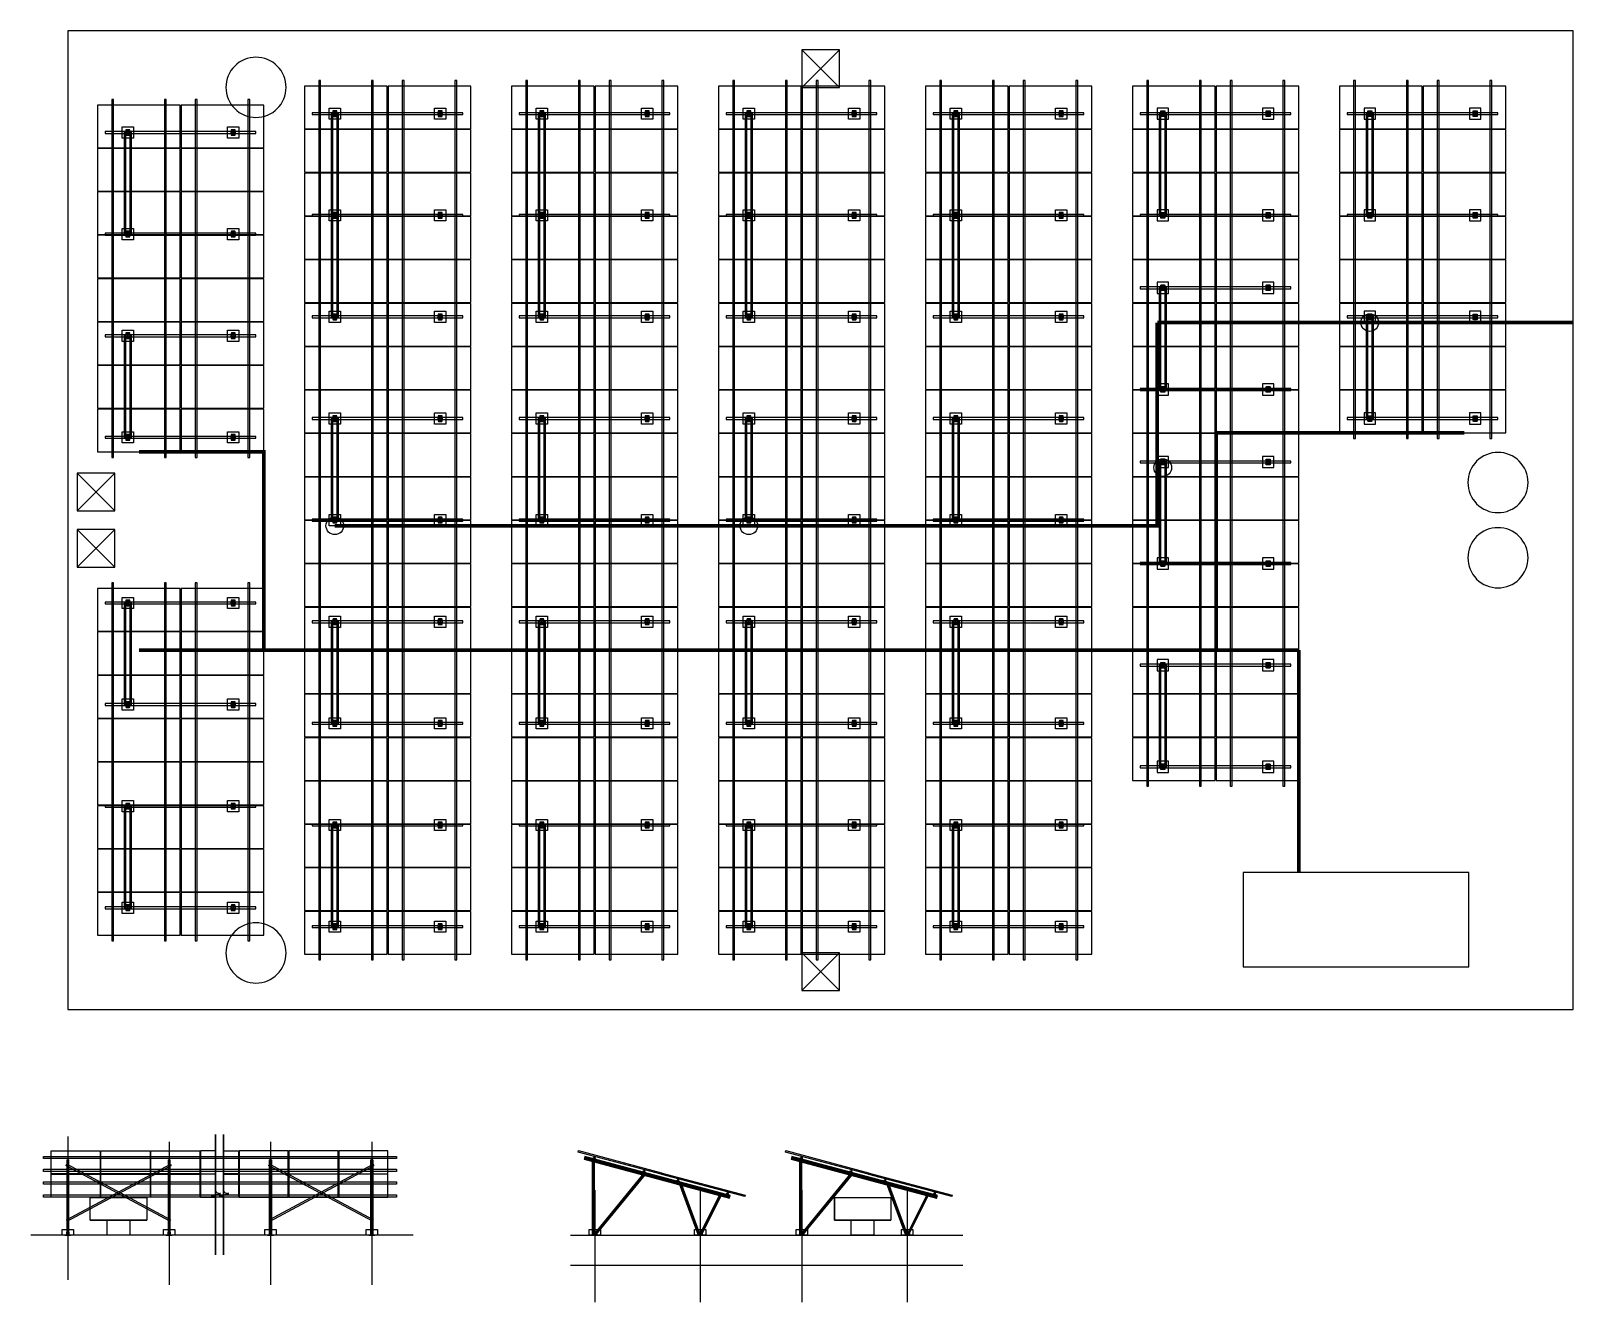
# Model space of a CAD drawing. Header units: millimetres. Extents: x -981 to 40050, y -7777 to 26000.
import ezdxf

# ---------------------------------------------------------------- set-up
doc = ezdxf.new("R2010")
doc.units = ezdxf.units.MM
for name, color, linetype in [('ELEVATION', 7, 'Continuous'), ('PV', 5, 'Continuous'), ('PV-MOUNT-BRACING', 4, 'Continuous'), ('PV-MOUNT-POST', 3, 'Continuous'), ('PV-MOUNT-RAFTER', 1, 'Continuous'), ('PV-MOUNT-RAIL', 2, 'Continuous'), ('RACEWAY', 210, 'Continuous'), ('ROOF', 7, 'Continuous'), ('ROOF-OBSTACLE', 8, 'Continuous'), ('SECTION', 7, 'Continuous'), ('STATION', 6, 'Continuous'), ('WATER', 90, 'Continuous')]:
    doc.layers.add(name, color=color, linetype=linetype)

# ---------------------------------------------------------------- blocks, each defined once
blk = doc.blocks.new('TCR_PV_MODULE_PLAN_2199X1134_PLAN')
blk.add_lwpolyline([(0, 0), (2199, 0), (2199, 1134), (0, 1134), (0, 0)])
blk = doc.blocks.new('TCR_PV_MOUNT_POST_300_PLAN')
for points in [[(-149, 149), (149, 149), (149, -149), (-149, -149), (-149, 149)], [(75, 42), (75, 42), (75, 42), (75, 42), (75, 42), (75, 42), (75, 43), (75, 43), (75, 43), (75, 43), (75, 43), (75, 44), (75, 44), (75, 44), (75, 44), (74, 44), (74, 44), (74, 45), (74, 45), (74, 45), (74, 45), (74, 45), (74, 46), (74, 46), (74, 46), (74, 46), (74, 46), (74, 46), (74, 47), (74, 47), (74, 47), (74, 47), (74, 47), (74, 47), (73, 48), (73, 48), (73, 48), (73, 48), (73, 48), (73, 48), (73, 49), (73, 49), (73, 49), (73, 49), (73, 49), (73, 49), (72, 49), (72, 50), (72, 50), (72, 50), (72, 50), (72, 50), (72, 50), (72, 50), (72, 51), (72, 51), (71, 51), (71, 51), (71, 51), (71, 51), (71, 51), (71, 52), (71, 52), (71, 52), (70, 52), (70, 52), (70, 52), (70, 52), (70, 52), (70, 53), (70, 53), (70, 53), (69, 53), (69, 53), (69, 53), (69, 53), (69, 53), (69, 53), (69, 53), (68, 54), (68, 54), (68, 54), (68, 54), (68, 54), (68, 54), (68, 54), (67, 54), (67, 54), (67, 54), (67, 55), (67, 55), (67, 55), (66, 55), (66, 55), (66, 55), (66, 55), (66, 55), (66, 55), (65, 55), (65, 55), (65, 55), (65, 55), (65, 55), (65, 55), (64, 56), (64, 56), (64, 56), (64, 56), (64, 56), (64, 56), (63, 56), (63, 56), (63, 56), (63, 56), (63, 56), (63, 56), (62, 56), (62, 56), (62, 56), (62, 56), (62, 56), (61, 56), (61, 56), (61, 56), (61, 56), (61, 56), (60, 56), (60, 56), (60, 56), (-60, 56), (-60, 56), (-60, 56), (-61, 56), (-61, 56), (-61, 56), (-61, 56), (-61, 56), (-62, 56), (-62, 56), (-62, 56), (-62, 56), (-62, 56), (-63, 56), (-63, 56), (-63, 56), (-63, 56), (-63, 56), (-63, 56), (-64, 56), (-64, 56), (-64, 56), (-64, 56), (-64, 56), (-64, 56), (-65, 55), (-65, 55), (-65, 55), (-65, 55), (-65, 55), (-65, 55), (-66, 55), (-66, 55), (-66, 55), (-66, 55), (-66, 55), (-66, 55), (-67, 55), (-67, 55), (-67, 55), (-67, 54), (-67, 54), (-67, 54), (-68, 54), (-68, 54), (-68, 54), (-68, 54), (-68, 54), (-68, 54), (-68, 54), (-69, 53), (-69, 53), (-69, 53), (-69, 53), (-69, 53), (-69, 53), (-69, 53), (-70, 53), (-70, 53), (-70, 53), (-70, 52), (-70, 52), (-70, 52), (-70, 52), (-70, 52), (-71, 52), (-71, 52), (-71, 52), (-71, 51), (-71, 51), (-71, 51), (-71, 51), (-71, 51), (-72, 51), (-72, 51), (-72, 50), (-72, 50), (-72, 50), (-72, 50), (-72, 50), (-72, 50), (-72, 50), (-72, 49), (-73, 49), (-73, 49), (-73, 49), (-73, 49), (-73, 49), (-73, 49), (-73, 48), (-73, 48), (-73, 48), (-73, 48), (-73, 48), (-73, 48), (-74, 47), (-74, 47), (-74, 47), (-74, 47), (-74, 47), (-74, 47), (-74, 46), (-74, 46), (-74, 46), (-74, 46), (-74, 46), (-74, 46), (-74, 45), (-74, 45), (-74, 45), (-74, 45), (-74, 45), (-74, 44), (-74, 44), (-75, 44), (-75, 44), (-75, 44), (-75, 44), (-75, 43), (-75, 43), (-75, 43), (-75, 43), (-75, 43), (-75, 42), (-75, 42), (-75, 42), (-75, 42), (-75, 42), (-75, 42), (-75, -42), (-75, -42), (-75, -42), (-75, -42), (-75, -42), (-75, -42), (-75, -43), (-75, -43), (-75, -43), (-75, -43), (-75, -43), (-75, -44), (-75, -44), (-75, -44), (-75, -44), (-74, -44), (-74, -44), (-74, -45), (-74, -45), (-74, -45), (-74, -45), (-74, -45), (-74, -46), (-74, -46), (-74, -46), (-74, -46), (-74, -46), (-74, -46), (-74, -47), (-74, -47), (-74, -47), (-74, -47), (-74, -47), (-74, -47), (-73, -48), (-73, -48), (-73, -48), (-73, -48), (-73, -48), (-73, -48), (-73, -49), (-73, -49), (-73, -49), (-73, -49), (-73, -49), (-73, -49), (-72, -49), (-72, -50), (-72, -50), (-72, -50), (-72, -50), (-72, -50), (-72, -50), (-72, -50), (-72, -51), (-72, -51), (-71, -51), (-71, -51), (-71, -51), (-71, -51), (-71, -51), (-71, -52), (-71, -52), (-71, -52), (-70, -52), (-70, -52), (-70, -52), (-70, -52), (-70, -52), (-70, -53), (-70, -53), (-70, -53), (-69, -53), (-69, -53), (-69, -53), (-69, -53), (-69, -53), (-69, -53), (-69, -53), (-68, -54), (-68, -54), (-68, -54), (-68, -54), (-68, -54), (-68, -54), (-68, -54), (-67, -54), (-67, -54), (-67, -54), (-67, -55), (-67, -55), (-67, -55), (-66, -55), (-66, -55), (-66, -55), (-66, -55), (-66, -55), (-66, -55), (-65, -55), (-65, -55), (-65, -55), (-65, -55), (-65, -55), (-65, -55), (-64, -56), (-64, -56), (-64, -56), (-64, -56), (-64, -56), (-64, -56), (-63, -56), (-63, -56), (-63, -56), (-63, -56), (-63, -56), (-63, -56), (-62, -56), (-62, -56), (-62, -56), (-62, -56), (-62, -56), (-61, -56), (-61, -56), (-61, -56), (-61, -56), (-61, -56), (-60, -56), (-60, -56), (-60, -56), (60, -56), (60, -56), (60, -56), (61, -56), (61, -56), (61, -56), (61, -56), (61, -56), (62, -56), (62, -56), (62, -56), (62, -56), (62, -56), (63, -56), (63, -56), (63, -56), (63, -56), (63, -56), (63, -56), (64, -56), (64, -56), (64, -56), (64, -56), (64, -56), (64, -56), (65, -55), (65, -55), (65, -55), (65, -55), (65, -55), (65, -55), (66, -55), (66, -55), (66, -55), (66, -55), (66, -55), (66, -55), (67, -55), (67, -55), (67, -55), (67, -54), (67, -54), (67, -54), (68, -54), (68, -54), (68, -54), (68, -54), (68, -54), (68, -54), (68, -54), (69, -53), (69, -53), (69, -53), (69, -53), (69, -53), (69, -53), (69, -53), (70, -53), (70, -53), (70, -53), (70, -52), (70, -52), (70, -52), (70, -52), (70, -52), (71, -52), (71, -52), (71, -52), (71, -51), (71, -51), (71, -51), (71, -51), (71, -51), (72, -51), (72, -51), (72, -50), (72, -50), (72, -50), (72, -50), (72, -50), (72, -50), (72, -50), (72, -49), (73, -49), (73, -49), (73, -49), (73, -49), (73, -49), (73, -49), (73, -48), (73, -48), (73, -48), (73, -48), (73, -48), (73, -48), (74, -47), (74, -47), (74, -47), (74, -47), (74, -47), (74, -47), (74, -46), (74, -46), (74, -46), (74, -46), (74, -46), (74, -46), (74, -45), (74, -45), (74, -45), (74, -45), (74, -45), (74, -44), (74, -44), (75, -44), (75, -44), (75, -44), (75, -44), (75, -43), (75, -43), (75, -43), (75, -43), (75, -43), (75, -42), (75, -42), (75, -42), (75, -42), (75, -42), (75, -42), (75, 42)], [(-50, -24), (-50, 24), (-50, 25), (-50, 25), (-50, 25), (-50, 25), (-50, 25), (-50, 25), (-50, 25), (-50, 25), (-50, 25), (-50, 25), (-50, 25), (-50, 25), (-50, 26), (-50, 26), (-50, 26), (-50, 26), (-50, 26), (-51, 26), (-51, 26), (-51, 26), (-51, 26), (-51, 26), (-51, 26), (-51, 26), (-51, 27), (-51, 27), (-51, 27), (-51, 27), (-51, 27), (-51, 27), (-51, 27), (-51, 27), (-51, 27), (-51, 27), (-51, 27), (-51, 27), (-51, 27), (-51, 28), (-51, 28), (-51, 28), (-51, 28), (-51, 28), (-51, 28), (-51, 28), (-51, 28), (-52, 28), (-52, 29), (-52, 29), (-52, 29), (-52, 29), (-52, 29), (-52, 29), (-52, 29), (-52, 29), (-53, 29), (-53, 30), (-53, 30), (-53, 30), (-53, 30), (-53, 30), (-53, 30), (-53, 30), (-54, 30), (-54, 30), (-54, 30), (-54, 30), (-54, 30), (-54, 31), (-54, 31), (-54, 31), (-54, 31), (-54, 31), (-54, 31), (-55, 31), (-55, 31), (-55, 31), (-55, 31), (-55, 31), (-55, 31), (-55, 31), (-55, 31), (-55, 31), (-55, 31), (-55, 31), (-55, 31), (-55, 31), (-56, 31), (-56, 31), (-56, 31), (-56, 31), (-56, 31), (-56, 31), (-56, 31), (-56, 31), (-56, 31), (-56, 31), (-56, 31), (-56, 31), (-57, 31), (-57, 31), (-57, 31), (-57, 31), (-57, 31), (-57, 31), (-57, 31), (-57, 31), (-57, 31), (-57, 31), (-57, 31), (-58, 31), (-58, 31), (-58, 31), (-58, 31), (-58, 31), (-58, 31), (-58, 31), (-58, 31), (-58, 31), (-58, 31), (-58, 31), (-58, 31), (-59, 31), (-59, 31), (-59, 31), (-59, 31), (-59, 31), (-59, 31), (-59, 31), (-59, 31), (-59, 31), (-59, 31), (-59, 31), (-59, 31), (-60, 31), (-60, 31), (-60, 31), (-60, 31), (-60, 31), (-60, 31), (-60, 31), (-60, 31), (-60, 31), (-60, 31), (-60, 31), (-60, 30), (-60, 30), (-61, 30), (-61, 30), (-61, 30), (-61, 30), (-61, 30), (-61, 30), (-61, 30), (-61, 30), (-62, 30), (-62, 30), (-62, 29), (-62, 29), (-62, 29), (-62, 29), (-62, 29), (-62, 29), (-62, 29), (-63, 29), (-63, 29), (-63, 28), (-63, 28), (-63, 28), (-63, 28), (-63, 28), (-63, 28), (-63, 28), (-63, 28), (-63, 28), (-63, 27), (-63, 27), (-63, 27), (-63, 27), (-63, 27), (-63, 27), (-64, 27), (-64, 27), (-64, 27), (-64, 27), (-64, 27), (-64, 27), (-64, 27), (-64, 26), (-64, 26), (-64, 26), (-64, 26), (-64, 26), (-64, 26), (-64, 26), (-64, 26), (-64, 26), (-64, 26), (-64, 26), (-64, 26), (-64, 25), (-64, 25), (-64, 25), (-64, 25), (-64, 25), (-64, 25), (-64, 25), (-64, 25), (-64, 25), (-64, 25), (-64, 25), (-64, 25), (-64, 24), (-64, -24), (-64, -25), (-64, -25), (-64, -25), (-64, -25), (-64, -25), (-64, -25), (-64, -25), (-64, -25), (-64, -25), (-64, -25), (-64, -25), (-64, -25), (-64, -26), (-64, -26), (-64, -26), (-64, -26), (-64, -26), (-64, -26), (-64, -26), (-64, -26), (-64, -26), (-64, -26), (-64, -26), (-64, -26), (-64, -27), (-64, -27), (-64, -27), (-64, -27), (-64, -27), (-64, -27), (-64, -27), (-63, -27), (-63, -27), (-63, -27), (-63, -27), (-63, -27), (-63, -27), (-63, -28), (-63, -28), (-63, -28), (-63, -28), (-63, -28), (-63, -28), (-63, -28), (-63, -28), (-63, -28), (-63, -29), (-63, -29), (-62, -29), (-62, -29), (-62, -29), (-62, -29), (-62, -29), (-62, -29), (-62, -29), (-62, -30), (-62, -30), (-61, -30), (-61, -30), (-61, -30), (-61, -30), (-61, -30), (-61, -30), (-61, -30), (-61, -30), (-60, -30), (-60, -30), (-60, -31), (-60, -31), (-60, -31), (-60, -31), (-60, -31), (-60, -31), (-60, -31), (-60, -31), (-60, -31), (-60, -31), (-60, -31), (-59, -31), (-59, -31), (-59, -31), (-59, -31), (-59, -31), (-59, -31), (-59, -31), (-59, -31), (-59, -31), (-59, -31), (-59, -31), (-59, -31), (-58, -31), (-58, -31), (-58, -31), (-58, -31), (-58, -31), (-58, -31), (-58, -31), (-58, -31), (-58, -31), (-58, -31), (-58, -31), (-58, -31), (-57, -31), (-57, -31), (-57, -31), (-57, -31), (-57, -31), (-57, -31), (-57, -31), (-57, -31), (-57, -31), (-57, -31), (-57, -31), (-56, -31), (-56, -31), (-56, -31), (-56, -31), (-56, -31), (-56, -31), (-56, -31), (-56, -31), (-56, -31), (-56, -31), (-56, -31), (-56, -31), (-55, -31), (-55, -31), (-55, -31), (-55, -31), (-55, -31), (-55, -31), (-55, -31), (-55, -31), (-55, -31), (-55, -31), (-55, -31), (-55, -31), (-55, -31), (-54, -31), (-54, -31), (-54, -31), (-54, -31), (-54, -31), (-54, -31), (-54, -30), (-54, -30), (-54, -30), (-54, -30), (-54, -30), (-53, -30), (-53, -30), (-53, -30), (-53, -30), (-53, -30), (-53, -30), (-53, -30), (-53, -29), (-52, -29), (-52, -29), (-52, -29), (-52, -29), (-52, -29), (-52, -29), (-52, -29), (-52, -29), (-52, -28), (-51, -28), (-51, -28), (-51, -28), (-51, -28), (-51, -28), (-51, -28), (-51, -28), (-51, -28), (-51, -27), (-51, -27), (-51, -27), (-51, -27), (-51, -27), (-51, -27), (-51, -27), (-51, -27), (-51, -27), (-51, -27), (-51, -27), (-51, -27), (-51, -27), (-51, -26), (-51, -26), (-51, -26), (-51, -26), (-51, -26), (-51, -26), (-51, -26), (-50, -26), (-50, -26), (-50, -26), (-50, -26), (-50, -26), (-50, -25), (-50, -25), (-50, -25), (-50, -25), (-50, -25), (-50, -25), (-50, -25), (-50, -25), (-50, -25), (-50, -25), (-50, -25), (-50, -25), (-50, -24)], [(-26, -56), (-26, 56)], [(-25, 56), (25, 56), (25, 6), (-25, 6), (-25, 56)], [(-22, -56), (-22, 56)], [(22, -56), (22, 56)], [(26, -56), (26, 56)], [(64, -24), (64, 24), (64, 25), (64, 25), (64, 25), (64, 25), (64, 25), (64, 25), (64, 25), (64, 25), (64, 25), (64, 25), (64, 25), (64, 25), (64, 26), (64, 26), (64, 26), (64, 26), (64, 26), (64, 26), (64, 26), (64, 26), (64, 26), (64, 26), (64, 26), (64, 26), (64, 27), (64, 27), (64, 27), (64, 27), (64, 27), (64, 27), (64, 27), (63, 27), (63, 27), (63, 27), (63, 27), (63, 27), (63, 27), (63, 28), (63, 28), (63, 28), (63, 28), (63, 28), (63, 28), (63, 28), (63, 28), (63, 28), (63, 29), (63, 29), (62, 29), (62, 29), (62, 29), (62, 29), (62, 29), (62, 29), (62, 29), (62, 30), (62, 30), (61, 30), (61, 30), (61, 30), (61, 30), (61, 30), (61, 30), (61, 30), (61, 30), (60, 30), (60, 30), (60, 31), (60, 31), (60, 31), (60, 31), (60, 31), (60, 31), (60, 31), (60, 31), (60, 31), (60, 31), (60, 31), (59, 31), (59, 31), (59, 31), (59, 31), (59, 31), (59, 31), (59, 31), (59, 31), (59, 31), (59, 31), (59, 31), (59, 31), (58, 31), (58, 31), (58, 31), (58, 31), (58, 31), (58, 31), (58, 31), (58, 31), (58, 31), (58, 31), (58, 31), (58, 31), (57, 31), (57, 31), (57, 31), (57, 31), (57, 31), (57, 31), (57, 31), (57, 31), (57, 31), (57, 31), (57, 31), (56, 31), (56, 31), (56, 31), (56, 31), (56, 31), (56, 31), (56, 31), (56, 31), (56, 31), (56, 31), (56, 31), (56, 31), (55, 31), (55, 31), (55, 31), (55, 31), (55, 31), (55, 31), (55, 31), (55, 31), (55, 31), (55, 31), (55, 31), (55, 31), (55, 31), (54, 31), (54, 31), (54, 31), (54, 31), (54, 31), (54, 31), (54, 30), (54, 30), (54, 30), (54, 30), (54, 30), (53, 30), (53, 30), (53, 30), (53, 30), (53, 30), (53, 30), (53, 30), (53, 29), (52, 29), (52, 29), (52, 29), (52, 29), (52, 29), (52, 29), (52, 29), (52, 29), (52, 28), (51, 28), (51, 28), (51, 28), (51, 28), (51, 28), (51, 28), (51, 28), (51, 28), (51, 27), (51, 27), (51, 27), (51, 27), (51, 27), (51, 27), (51, 27), (51, 27), (51, 27), (51, 27), (51, 27), (51, 27), (51, 27), (51, 26), (51, 26), (51, 26), (51, 26), (51, 26), (51, 26), (51, 26), (50, 26), (50, 26), (50, 26), (50, 26), (50, 26), (50, 25), (50, 25), (50, 25), (50, 25), (50, 25), (50, 25), (50, 25), (50, 25), (50, 25), (50, 25), (50, 25), (50, 25), (50, 24), (50, -24), (50, -25), (50, -25), (50, -25), (50, -25), (50, -25), (50, -25), (50, -25), (50, -25), (50, -25), (50, -25), (50, -25), (50, -25), (50, -26), (50, -26), (50, -26), (50, -26), (50, -26), (51, -26), (51, -26), (51, -26), (51, -26), (51, -26), (51, -26), (51, -26), (51, -27), (51, -27), (51, -27), (51, -27), (51, -27), (51, -27), (51, -27), (51, -27), (51, -27), (51, -27), (51, -27), (51, -27), (51, -27), (51, -28), (51, -28), (51, -28), (51, -28), (51, -28), (51, -28), (51, -28), (51, -28), (52, -28), (52, -29), (52, -29), (52, -29), (52, -29), (52, -29), (52, -29), (52, -29), (52, -29), (53, -29), (53, -30), (53, -30), (53, -30), (53, -30), (53, -30), (53, -30), (53, -30), (54, -30), (54, -30), (54, -30), (54, -30), (54, -30), (54, -31), (54, -31), (54, -31), (54, -31), (54, -31), (54, -31), (55, -31), (55, -31), (55, -31), (55, -31), (55, -31), (55, -31), (55, -31), (55, -31), (55, -31), (55, -31), (55, -31), (55, -31), (55, -31), (56, -31), (56, -31), (56, -31), (56, -31), (56, -31), (56, -31), (56, -31), (56, -31), (56, -31), (56, -31), (56, -31), (56, -31), (57, -31), (57, -31), (57, -31), (57, -31), (57, -31), (57, -31), (57, -31), (57, -31), (57, -31), (57, -31), (57, -31), (58, -31), (58, -31), (58, -31), (58, -31), (58, -31), (58, -31), (58, -31), (58, -31), (58, -31), (58, -31), (58, -31), (58, -31), (59, -31), (59, -31), (59, -31), (59, -31), (59, -31), (59, -31), (59, -31), (59, -31), (59, -31), (59, -31), (59, -31), (59, -31), (60, -31), (60, -31), (60, -31), (60, -31), (60, -31), (60, -31), (60, -31), (60, -31), (60, -31), (60, -31), (60, -31), (60, -30), (60, -30), (61, -30), (61, -30), (61, -30), (61, -30), (61, -30), (61, -30), (61, -30), (61, -30), (62, -30), (62, -30), (62, -29), (62, -29), (62, -29), (62, -29), (62, -29), (62, -29), (62, -29), (63, -29), (63, -29), (63, -28), (63, -28), (63, -28), (63, -28), (63, -28), (63, -28), (63, -28), (63, -28), (63, -28), (63, -27), (63, -27), (63, -27), (63, -27), (63, -27), (63, -27), (64, -27), (64, -27), (64, -27), (64, -27), (64, -27), (64, -27), (64, -27), (64, -26), (64, -26), (64, -26), (64, -26), (64, -26), (64, -26), (64, -26), (64, -26), (64, -26), (64, -26), (64, -26), (64, -26), (64, -25), (64, -25), (64, -25), (64, -25), (64, -25), (64, -25), (64, -25), (64, -25), (64, -25), (64, -25), (64, -25), (64, -25), (64, -24)], [(-25, -6), (25, -6), (25, -56), (-25, -56), (-25, -6)]]:
    blk.add_lwpolyline(points)
blk = doc.blocks.new('TCR_TANK_ROOF_HATCH_1000_PLAN')
for points in [[(0, 0), (1000, 0), (1000, 1000), (0, 1000), (0, 0)], [(0, 0), (1000, 1000)], [(0, 1000), (1000, 0)]]:
    blk.add_lwpolyline(points)
blk = doc.blocks.new('TCR_TANK_ROOF_VENT_1600_PLAN')
blk.add_lwpolyline([(800, 0), (796, 78), (785, 156), (766, 232), (739, 306), (706, 377), (665, 444), (618, 508), (566, 566), (508, 618), (444, 665), (377, 706), (306, 739), (232, 766), (156, 785), (78, 796), (0, 800), (-78, 796), (-156, 785), (-232, 766), (-306, 739), (-377, 706), (-444, 665), (-508, 618), (-566, 566), (-618, 508), (-665, 444), (-706, 377), (-739, 306), (-766, 232), (-785, 156), (-796, 78), (-800, 0), (-796, -78), (-785, -156), (-766, -232), (-739, -306), (-706, -377), (-665, -444), (-618, -508), (-566, -566), (-508, -618), (-444, -665), (-377, -706), (-306, -739), (-232, -766), (-156, -785), (-78, -796), (0, -800), (78, -796), (156, -785), (232, -766), (306, -739), (377, -706), (444, -665), (508, -618), (566, -566), (618, -508), (665, -444), (706, -377), (739, -306), (766, -232), (785, -156), (796, -78), (800, 0)])
blk = doc.blocks.new('TCR_PWA_TANK_ROOF_40X26_240_BACK_ELEVATION')
for points in [[(0, 2620), (0, -1183)], [(2693, 2485), (2693, -1318)], [(3924, -522), (3924, 978), (3922, 987), (3919, 996), (3915, 1004), (3910, 1012), (3904, 1020), (3897, 1026), (3890, 1032), (3882, 1038), (3874, 1042), (3865, 1045), (3856, 1047), (3846, 1049), (3837, 1049), (3828, 1048), (3818, 1046), (3809, 1044), (4061, 1108), (4050, 1106), (4038, 1104), (4026, 1105), (4014, 1106), (4003, 1109), (3992, 1112), (3981, 1118), (3971, 1124), (3961, 1131), (3953, 1139), (3945, 1148), (3939, 1158), (3933, 1169), (3929, 1180), (3926, 1191), (3924, 1203), (3924, 2673)], [(3924, 2673), (3924, -522)], [(4138, -522), (4138, 978), (4135, 987), (4132, 996), (4128, 1004), (4123, 1012), (4117, 1020), (4111, 1026), (4104, 1032), (4096, 1038), (4087, 1042), (4078, 1045), (4069, 1047), (4060, 1049), (4050, 1049), (4041, 1048), (4032, 1046), (4023, 1044), (4275, 1108), (4263, 1106), (4251, 1104), (4239, 1105), (4228, 1106), (4216, 1109), (4205, 1112), (4194, 1118), (4184, 1124), (4175, 1131), (4166, 1139), (4159, 1148), (4152, 1158), (4147, 1169), (4143, 1180), (4139, 1191), (4138, 1203), (4138, 2673)], [(4138, 2673), (4138, -522)], [(5385, 2485), (5385, -1318)], [(8078, 2485), (8078, -1318)], [(-644, 2095), (8730, 2095), (8730, 2035), (-644, 2035), (-644, 2095)], [(-441, 2246), (862, 2246)], [(-441, 1629), (-441, 2246)], [(862, 2246), (862, 1629)], [(882, 2246), (2185, 2246), (2185, 1629), (882, 1629), (882, 2246)], [(2205, 2246), (3508, 2246), (3508, 1629), (2205, 1629), (2205, 2246)], [(3924, 2246), (3528, 2246)], [(3528, 2246), (3528, 1629)], [(3924, 1629), (3924, 2246)], [(4138, 1629), (4138, 2246)], [(4138, 2246), (4534, 2246)], [(4534, 2246), (4534, 1629)], [(5857, 2246), (4554, 2246), (4554, 1629), (5857, 1629), (5857, 2246)], [(7180, 2246), (5877, 2246), (5877, 1629), (7180, 1629), (7180, 2246)], [(8503, 2246), (7200, 2246)], [(7200, 2246), (7200, 1629)], [(8503, 1629), (8503, 2246)], [(-644, 1755), (8730, 1755), (8730, 1695), (-644, 1695), (-644, 1755)], [(-30, 1890), (-49, 1855)], [(2713, 376), (-49, 1855)], [(-31, 411), (2730, 1890)], [(2731, 411), (-30, 1890)], [(-25, 2001), (25, 2001)], [(-25, 2001), (-25, 6), (25, 6), (25, 2001)], [(-23, 1864), (23, 1839)], [(-20, 1857), (-21, 1858), (-22, 1860), (-22, 1861), (-21, 1863), (-20, 1864), (-19, 1865), (-17, 1865), (-16, 1865)], [(-15, 1866), (-20, 1856)], [(16, 1838), (-20, 1857)], [(20, 1846), (-16, 1865)], [(-13, 376), (2749, 1855)], [(-5, 1851), (5, 1851)], [(0, 6), (0, 2001)], [(0, 1847), (0, 1856)], [(20, 1847), (15, 1837)], [(20, 1846), (21, 1845), (21, 1844), (22, 1843), (22, 1842), (22, 1841), (21, 1840), (21, 1839), (20, 1838), (19, 1838), (18, 1838), (17, 1838), (16, 1838)], [(2668, 2001), (2718, 2001)], [(2668, 2001), (2668, 6), (2718, 6), (2718, 2001)], [(2723, 1864), (2677, 1839)], [(2680, 1846), (2679, 1845), (2679, 1844), (2678, 1843), (2678, 1842), (2678, 1841), (2679, 1840), (2679, 1839), (2680, 1838), (2681, 1838), (2682, 1838), (2683, 1838), (2684, 1838)], [(2680, 1846), (2716, 1865)], [(2680, 1847), (2685, 1837)], [(2684, 1838), (2720, 1857)], [(2688, 1851), (2697, 1851)], [(2693, 6), (2693, 2001)], [(2693, 1847), (2693, 1856)], [(2715, 1866), (2720, 1856)], [(2720, 1857), (2721, 1858), (2722, 1860), (2722, 1861), (2721, 1863), (2720, 1864), (2719, 1865), (2717, 1865), (2716, 1865)], [(2730, 1890), (2749, 1855)], [(5355, 1890), (5336, 1855)], [(8098, 376), (5336, 1855)], [(5354, 411), (8116, 1890)], [(8117, 411), (5355, 1890)], [(5410, 2001), (5360, 2001)], [(5410, 2001), (5410, 6), (5360, 6), (5360, 2001)], [(5362, 1864), (5409, 1839)], [(5366, 1857), (5365, 1858), (5364, 1860), (5364, 1861), (5364, 1863), (5365, 1864), (5367, 1865), (5368, 1865), (5370, 1865)], [(5370, 1866), (5365, 1856)], [(5401, 1838), (5366, 1857)], [(5405, 1846), (5370, 1865)], [(5373, 376), (8135, 1855)], [(5390, 1851), (5381, 1851)], [(5385, 6), (5385, 2001)], [(5385, 1847), (5385, 1856)], [(5406, 1847), (5401, 1837)], [(5405, 1846), (5406, 1845), (5407, 1844), (5407, 1843), (5407, 1842), (5407, 1841), (5407, 1840), (5406, 1839), (5405, 1838), (5404, 1838), (5403, 1838), (5402, 1838), (5401, 1838)], [(8103, 2001), (8053, 2001)], [(8103, 2001), (8103, 6), (8053, 6), (8053, 2001)], [(8109, 1864), (8062, 1839)], [(8066, 1846), (8065, 1845), (8064, 1844), (8064, 1843), (8064, 1842), (8064, 1841), (8064, 1840), (8065, 1839), (8066, 1838), (8067, 1838), (8068, 1838), (8069, 1838), (8070, 1838)], [(8065, 1847), (8070, 1837)], [(8066, 1846), (8101, 1865)], [(8070, 1838), (8105, 1857)], [(8083, 1851), (8074, 1851)], [(8078, 6), (8078, 2001)], [(8078, 1847), (8078, 1856)], [(8101, 1866), (8106, 1856)], [(8105, 1857), (8106, 1858), (8107, 1860), (8107, 1861), (8107, 1863), (8106, 1864), (8104, 1865), (8103, 1865), (8101, 1865)], [(8116, 1890), (8135, 1855)], [(-644, 1415), (8730, 1415), (8730, 1355), (-644, 1355), (-644, 1415)], [(862, 1629), (-441, 1629)], [(-441, 1626), (862, 1626), (862, 1009), (-441, 1009), (-441, 1626)], [(882, 1626), (2185, 1626), (2185, 1009), (882, 1009), (882, 1626)], [(2205, 1626), (3508, 1626), (3508, 1009), (2205, 1009), (2205, 1626)], [(3528, 1629), (3924, 1629)], [(3924, 1626), (3528, 1626)], [(3528, 1626), (3528, 1009)], [(3924, 1009), (3924, 1626)], [(4534, 1629), (4138, 1629)], [(4138, 1009), (4138, 1626)], [(4138, 1626), (4534, 1626)], [(4534, 1626), (4534, 1009)], [(5857, 1626), (4554, 1626), (4554, 1009), (5857, 1009), (5857, 1626)], [(7180, 1626), (5877, 1626), (5877, 1009), (7180, 1009), (7180, 1626)], [(7200, 1629), (8503, 1629)], [(8503, 1626), (7200, 1626), (7200, 1009), (8503, 1009), (8503, 1626)], [(-644, 1075), (8730, 1075), (8730, 1015), (-644, 1015), (-644, 1075)], [(596, 1000), (2096, 1000), (2096, 400), (596, 400), (596, 1000)], [(3528, 1009), (3924, 1009)], [(4534, 1009), (4138, 1009)], [(-31, 411), (-13, 376)], [(2731, 411), (2713, 376)], [(5354, 411), (5373, 376)], [(8117, 411), (8098, 376)], [(9175, 0), (-981, 0)], [(-150, 150), (150, 150), (150, 0), (-150, 0), (-150, 150)], [(-77, 3), (-76, 4), (-76, 4), (-75, 5), (-75, 5)], [(-77, 3), (-77, 2)], [(-75, 0), (-75, 0), (-76, 1), (-76, 1), (-77, 2)], [(-59, 5), (-75, 5)], [(-75, 0), (74, 0)], [(-41, 0), (-75, 0)], [(-66, 5), (-66, 0)], [(-59, 8), (-59, 0)], [(-58, 5), (-58, 5), (-58, 5), (-58, 5), (-59, 5), (-59, 5), (-59, 5), (-59, 5), (-59, 5)], [(-35, 5), (-58, 5)], [(-52, 5), (-52, 0)], [(-30, 10), (-30, 8), (-32, 6), (-33, 5), (-35, 5)], [(-23, 60), (-33, 60)], [(-23, 33), (-33, 33)], [(-30, 84), (-30, 84), (-29, 85), (-29, 85), (-29, 85)], [(-30, 84), (-30, 82)], [(-30, 80), (-30, 80), (-30, 80), (-30, 80), (-30, 80), (-30, 80), (-30, 80), (-30, 81), (-30, 81), (-30, 81), (-30, 82), (-30, 82), (-30, 82)], [(-30, 76), (-30, 76), (-30, 76), (-30, 76), (-30, 76), (-30, 76), (-30, 76), (-30, 77), (-30, 77), (-30, 77), (-30, 78), (-30, 78), (-30, 78), (-30, 78), (-30, 78), (-30, 79), (-30, 79), (-30, 79), (-30, 80), (-30, 80), (-30, 80)], [(-30, 72), (-30, 72), (-30, 72), (-30, 72), (-30, 72), (-30, 72), (-30, 72), (-30, 73), (-30, 73), (-30, 73), (-30, 74), (-30, 74), (-30, 74), (-30, 74), (-30, 74), (-30, 75), (-30, 75), (-30, 75), (-30, 76), (-30, 76), (-30, 76)], [(-30, 68), (-30, 68), (-30, 68), (-30, 68), (-30, 68), (-30, 68), (-30, 68), (-30, 69), (-30, 69), (-30, 69), (-30, 70), (-30, 70), (-30, 70), (-30, 70), (-30, 70), (-30, 71), (-30, 71), (-30, 71), (-30, 72), (-30, 72), (-30, 72)], [(-30, 64), (-30, 64), (-30, 64), (-30, 64), (-30, 64), (-30, 64), (-30, 64), (-30, 65), (-30, 65), (-30, 65), (-30, 65), (-30, 66), (-30, 66), (-30, 66), (-30, 66), (-30, 67), (-30, 67), (-30, 67), (-30, 68), (-30, 68), (-30, 68)], [(-30, 66), (-25, 66)], [(-30, 60), (-30, 60), (-30, 60), (-30, 60), (-30, 60), (-30, 60), (-30, 60), (-30, 61), (-30, 61), (-30, 61), (-30, 62), (-30, 62), (-30, 62), (-30, 62), (-30, 62), (-30, 63), (-30, 63), (-30, 63), (-30, 64), (-30, 64), (-30, 64)], [(-30, 56), (-30, 56), (-30, 56), (-30, 56), (-30, 56), (-30, 56), (-30, 56), (-30, 57), (-30, 57), (-30, 57), (-30, 58), (-30, 58), (-30, 58), (-30, 58), (-30, 58), (-30, 59), (-30, 59), (-30, 59), (-30, 60), (-30, 60), (-30, 60)], [(-30, 52), (-30, 52), (-30, 52), (-30, 52), (-30, 52), (-30, 52), (-30, 52), (-30, 53), (-30, 53), (-30, 53), (-30, 54), (-30, 54), (-30, 54), (-30, 54), (-30, 54), (-30, 55), (-30, 55), (-30, 55), (-30, 56), (-30, 56), (-30, 56)], [(-30, 48), (-30, 48), (-30, 48), (-30, 48), (-30, 48), (-30, 48), (-30, 48), (-30, 49), (-30, 49), (-30, 49), (-30, 50), (-30, 50), (-30, 50), (-30, 50), (-30, 50), (-30, 51), (-30, 51), (-30, 51), (-30, 51), (-30, 52), (-30, 52)], [(-30, 44), (-30, 44), (-30, 44), (-30, 44), (-30, 44), (-30, 44), (-30, 44), (-30, 45), (-30, 45), (-30, 45), (-30, 46), (-30, 46), (-30, 46), (-30, 46), (-30, 46), (-30, 47), (-30, 47), (-30, 47), (-30, 48), (-30, 48), (-30, 48)], [(-30, 40), (-30, 40), (-30, 40), (-30, 40), (-30, 40), (-30, 40), (-30, 40), (-30, 41), (-30, 41), (-30, 41), (-30, 42), (-30, 42), (-30, 42), (-30, 42), (-30, 42), (-30, 43), (-30, 43), (-30, 43), (-30, 44), (-30, 44), (-30, 44)], [(-30, 36), (-30, 36), (-30, 36), (-30, 36), (-30, 36), (-30, 36), (-30, 36), (-30, 37), (-30, 37), (-30, 37), (-30, 38), (-30, 38), (-30, 38), (-30, 38), (-30, 38), (-30, 39), (-30, 39), (-30, 39), (-30, 40), (-30, 40), (-30, 40)], [(-30, 32), (-30, 32), (-30, 32), (-30, 32), (-30, 32), (-30, 32), (-30, 32), (-30, 33), (-30, 33), (-30, 33), (-30, 34), (-30, 34), (-30, 34), (-30, 34), (-30, 34), (-30, 35), (-30, 35), (-30, 35), (-30, 36), (-30, 36), (-30, 36)], [(-30, 28), (-30, 28), (-30, 28), (-30, 28), (-30, 28), (-30, 28), (-30, 28), (-30, 29), (-30, 29), (-30, 29), (-30, 30), (-30, 30), (-30, 30), (-30, 30), (-30, 30), (-30, 31), (-30, 31), (-30, 31), (-30, 32), (-30, 32), (-30, 32)], [(-30, 24), (-30, 24), (-30, 24), (-30, 24), (-30, 24), (-30, 24), (-30, 24), (-30, 25), (-30, 25), (-30, 25), (-30, 26), (-30, 26), (-30, 26), (-30, 26), (-30, 26), (-30, 27), (-30, 27), (-30, 27), (-30, 28), (-30, 28), (-30, 28)], [(-30, 26), (-25, 26)], [(-30, 21), (-30, 21), (-30, 22), (-30, 22), (-30, 22), (-30, 22), (-30, 22), (-30, 23), (-30, 23), (-30, 23), (-30, 24), (-30, 24), (-30, 24)], [(-30, 21), (-30, 10)], [(-26, 85), (-29, 85)], [(-26, 85), (-26, 85), (-26, 85), (-25, 84), (-25, 84)], [(-25, 4), (-25, 84)], [(25, 4), (-25, 4)], [(-25, 4), (-25, 4), (-25, 4), (-25, 4), (-25, 4)], [(-6, 402), (6, 408)], [(-5, 156), (5, 156)], [(4, 405), (4, 404), (3, 402), (2, 401), (0, 401), (-2, 401), (-3, 402), (-4, 404), (-4, 405), (-4, 407), (-3, 408), (-2, 409), (0, 410), (2, 409), (3, 408), (4, 407), (4, 405)], [(-3, 410), (3, 401)], [(0, 151), (0, 160)], [(0, 0), (0, 78)], [(23, 60), (33, 60)], [(23, 33), (33, 33)], [(25, 84), (25, 84), (26, 85), (26, 85), (26, 85)], [(25, 84), (25, 4)], [(25, 66), (30, 66)], [(25, 26), (30, 26)], [(25, 4), (25, 4), (25, 4), (25, 4), (25, 4)], [(29, 85), (26, 85)], [(29, 85), (29, 85), (29, 85), (30, 84), (30, 84)], [(30, 82), (30, 84)], [(30, 82), (30, 82), (30, 82), (30, 82), (30, 82)], [(30, 82), (30, 81)], [(30, 81), (30, 80)], [(30, 81), (30, 81), (30, 81), (30, 81), (30, 81)], [(30, 80), (30, 79)], [(30, 80), (30, 80), (30, 80), (30, 80), (30, 80)], [(30, 79), (30, 78)], [(30, 79), (30, 79), (30, 79), (30, 79), (30, 79)], [(30, 78), (30, 77)], [(30, 78), (30, 78), (30, 78), (30, 78), (30, 78)], [(30, 77), (30, 76)], [(30, 77), (30, 77), (30, 77), (30, 77), (30, 77)], [(30, 76), (30, 75)], [(30, 76), (30, 76), (30, 76), (30, 76), (30, 76)], [(30, 75), (30, 74)], [(30, 75), (30, 75), (30, 75), (30, 75), (30, 75)], [(30, 74), (30, 73)], [(30, 74), (30, 74), (30, 74), (30, 74), (30, 74)], [(30, 73), (30, 72)], [(30, 73), (30, 73), (30, 73), (30, 73), (30, 73)], [(30, 72), (30, 71)], [(30, 72), (30, 72), (30, 72), (30, 72), (30, 72)], [(30, 71), (30, 70)], [(30, 71), (30, 71), (30, 71), (30, 71), (30, 71)], [(30, 70), (30, 69)], [(30, 70), (30, 70), (30, 70), (30, 70), (30, 70)], [(30, 69), (30, 68)], [(30, 69), (30, 69), (30, 69), (30, 69), (30, 69)], [(30, 68), (30, 67)], [(30, 68), (30, 68), (30, 68), (30, 68), (30, 68)], [(30, 67), (30, 66)], [(30, 67), (30, 67), (30, 67), (30, 67), (30, 67)], [(30, 66), (30, 65)], [(30, 66), (30, 66), (30, 66), (30, 66), (30, 66)], [(30, 65), (30, 64)], [(30, 65), (30, 65), (30, 65), (30, 65), (30, 65)], [(30, 64), (30, 63)], [(30, 64), (30, 64), (30, 64), (30, 64), (30, 64)], [(30, 63), (30, 62)], [(30, 63), (30, 63), (30, 63), (30, 63), (30, 63)], [(30, 62), (30, 61)], [(30, 62), (30, 62), (30, 62), (30, 62), (30, 62)], [(30, 61), (30, 60)], [(30, 61), (30, 61), (30, 61), (30, 61), (30, 61)], [(30, 60), (30, 59)], [(30, 60), (30, 60), (30, 60), (30, 60), (30, 60)], [(30, 59), (30, 58)], [(30, 59), (30, 59), (30, 59), (30, 59), (30, 59)], [(30, 58), (30, 57)], [(30, 58), (30, 58), (30, 58), (30, 58), (30, 58)], [(30, 57), (30, 56)], [(30, 57), (30, 57), (30, 57), (30, 57), (30, 57)], [(30, 56), (30, 55)], [(30, 56), (30, 56), (30, 56), (30, 56), (30, 56)], [(30, 55), (30, 54)], [(30, 55), (30, 55), (30, 55), (30, 55), (30, 55)], [(30, 54), (30, 53)], [(30, 54), (30, 54), (30, 54), (30, 54), (30, 54)], [(30, 53), (30, 52)], [(30, 53), (30, 53), (30, 53), (30, 53), (30, 53)], [(30, 52), (30, 51)], [(30, 52), (30, 52), (30, 52), (30, 52), (30, 52)], [(30, 51), (30, 50)], [(30, 51), (30, 51), (30, 51), (30, 51), (30, 51)], [(30, 50), (30, 49)], [(30, 50), (30, 50), (30, 50), (30, 50), (30, 50)], [(30, 49), (30, 48)], [(30, 49), (30, 49), (30, 49), (30, 49), (30, 49)], [(30, 48), (30, 47)], [(30, 48), (30, 48), (30, 48), (30, 48), (30, 48)], [(30, 47), (30, 46)], [(30, 47), (30, 47), (30, 47), (30, 47), (30, 47)], [(30, 46), (30, 45)], [(30, 46), (30, 46), (30, 46), (30, 46), (30, 46)], [(30, 45), (30, 44)], [(30, 45), (30, 45), (30, 45), (30, 45), (30, 45)], [(30, 44), (30, 43)], [(30, 44), (30, 44), (30, 44), (30, 44), (30, 44)], [(30, 43), (30, 42)], [(30, 43), (30, 43), (30, 43), (30, 43), (30, 43)], [(30, 42), (30, 41)], [(30, 42), (30, 42), (30, 42), (30, 42), (30, 42)], [(30, 41), (30, 40)], [(30, 41), (30, 41), (30, 41), (30, 41), (30, 41)], [(30, 40), (30, 39)], [(30, 40), (30, 40), (30, 40), (30, 40), (30, 40)], [(30, 39), (30, 38)], [(30, 39), (30, 39), (30, 39), (30, 39), (30, 39)], [(30, 38), (30, 37)], [(30, 38), (30, 38), (30, 38), (30, 38), (30, 38)], [(30, 37), (30, 36)], [(30, 37), (30, 37), (30, 37), (30, 37), (30, 37)], [(30, 36), (30, 35)], [(30, 36), (30, 36), (30, 36), (30, 36), (30, 36)], [(30, 35), (30, 34)], [(30, 35), (30, 35), (30, 35), (30, 35), (30, 35)], [(30, 34), (30, 33)], [(30, 34), (30, 34), (30, 34), (30, 34), (30, 34)], [(30, 33), (30, 32)], [(30, 33), (30, 33), (30, 33), (30, 33), (30, 33)], [(30, 32), (30, 31)], [(30, 32), (30, 32), (30, 32), (30, 32), (30, 32)], [(30, 31), (30, 30)], [(30, 31), (30, 31), (30, 31), (30, 31), (30, 31)], [(30, 30), (30, 29)], [(30, 30), (30, 30), (30, 30), (30, 30), (30, 30)], [(30, 29), (30, 28)], [(30, 29), (30, 29), (30, 29), (30, 29), (30, 29)], [(30, 28), (30, 27)], [(30, 28), (30, 28), (30, 28), (30, 28), (30, 28)], [(30, 27), (30, 26)], [(30, 27), (30, 27), (30, 27), (30, 27), (30, 27)], [(30, 26), (30, 25)], [(30, 26), (30, 26), (30, 26), (30, 26), (30, 26)], [(30, 25), (30, 24)], [(30, 25), (30, 25), (30, 25), (30, 25), (30, 25)], [(30, 24), (30, 23)], [(30, 24), (30, 24), (30, 24), (30, 24), (30, 24)], [(30, 23), (30, 22)], [(30, 23), (30, 23), (30, 23), (30, 23), (30, 23)], [(30, 22), (30, 21)], [(30, 22), (30, 22), (30, 22), (30, 22), (30, 22)], [(30, 21), (30, 10)], [(30, 21), (30, 21), (30, 21), (30, 21), (30, 21)], [(35, 5), (33, 5), (32, 6), (30, 8), (30, 10)], [(58, 5), (35, 5)], [(51, 5), (51, 0)], [(58, 8), (58, 0)], [(59, 5), (59, 5), (59, 5), (59, 5), (58, 5), (58, 5), (58, 5), (58, 5), (58, 5)], [(74, 5), (59, 5)], [(65, 5), (65, 0)], [(74, 5), (75, 5), (76, 4), (76, 4), (76, 3)], [(76, 2), (76, 1), (76, 1), (75, 0), (74, 0)], [(76, 2), (76, 3)], [(596, 400), (2096, 400)], [(1046, 400), (1646, 400), (1646, 0), (1046, 0), (1046, 400)], [(2543, 150), (2843, 150), (2843, 0), (2543, 0), (2543, 150)], [(2616, 3), (2616, 4), (2617, 4), (2617, 5), (2618, 5)], [(2616, 3), (2616, 2)], [(2618, 0), (2617, 0), (2617, 1), (2616, 1), (2616, 2)], [(2634, 5), (2618, 5)], [(2618, 0), (2767, 0)], [(2652, 0), (2618, 0)], [(2627, 5), (2627, 0)], [(2634, 8), (2634, 0)], [(2635, 5), (2635, 5), (2634, 5), (2634, 5), (2634, 5), (2634, 5), (2634, 5), (2634, 5), (2634, 5)], [(2658, 5), (2635, 5)], [(2641, 5), (2641, 0)], [(2663, 10), (2662, 8), (2661, 6), (2660, 5), (2658, 5)], [(2670, 60), (2660, 60)], [(2670, 33), (2660, 33)], [(2663, 84), (2663, 84), (2663, 85), (2664, 85), (2664, 85)], [(2663, 84), (2663, 82)], [(2663, 80), (2663, 80), (2663, 80), (2663, 80), (2663, 80), (2663, 80), (2663, 80), (2663, 81), (2663, 81), (2663, 81), (2663, 82), (2663, 82), (2663, 82)], [(2663, 76), (2663, 76), (2663, 76), (2663, 76), (2663, 76), (2663, 76), (2663, 76), (2663, 77), (2663, 77), (2663, 77), (2663, 78), (2663, 78), (2663, 78), (2663, 78), (2663, 78), (2663, 79), (2663, 79), (2663, 79), (2663, 80), (2663, 80), (2663, 80)], [(2663, 72), (2663, 72), (2663, 72), (2663, 72), (2663, 72), (2663, 72), (2663, 72), (2663, 73), (2663, 73), (2663, 73), (2663, 74), (2663, 74), (2663, 74), (2663, 74), (2663, 74), (2663, 75), (2663, 75), (2663, 75), (2663, 76), (2663, 76), (2663, 76)], [(2663, 68), (2663, 68), (2663, 68), (2663, 68), (2663, 68), (2663, 68), (2663, 68), (2663, 69), (2663, 69), (2663, 69), (2663, 70), (2663, 70), (2663, 70), (2663, 70), (2663, 70), (2663, 71), (2663, 71), (2663, 71), (2663, 72), (2663, 72), (2663, 72)], [(2663, 64), (2663, 64), (2663, 64), (2663, 64), (2663, 64), (2663, 64), (2663, 64), (2663, 65), (2663, 65), (2663, 65), (2663, 65), (2663, 66), (2663, 66), (2663, 66), (2663, 66), (2663, 67), (2663, 67), (2663, 67), (2663, 68), (2663, 68), (2663, 68)], [(2663, 66), (2667, 66)], [(2663, 60), (2663, 60), (2663, 60), (2663, 60), (2663, 60), (2663, 60), (2663, 60), (2663, 61), (2663, 61), (2663, 61), (2663, 62), (2663, 62), (2663, 62), (2663, 62), (2663, 62), (2663, 63), (2663, 63), (2663, 63), (2663, 64), (2663, 64), (2663, 64)], [(2663, 56), (2663, 56), (2663, 56), (2663, 56), (2663, 56), (2663, 56), (2663, 56), (2663, 57), (2663, 57), (2663, 57), (2663, 58), (2663, 58), (2663, 58), (2663, 58), (2663, 58), (2663, 59), (2663, 59), (2663, 59), (2663, 60), (2663, 60), (2663, 60)], [(2663, 52), (2663, 52), (2663, 52), (2663, 52), (2663, 52), (2663, 52), (2663, 52), (2663, 53), (2663, 53), (2663, 53), (2663, 54), (2663, 54), (2663, 54), (2663, 54), (2663, 54), (2663, 55), (2663, 55), (2663, 55), (2663, 56), (2663, 56), (2663, 56)], [(2663, 48), (2663, 48), (2663, 48), (2663, 48), (2663, 48), (2663, 48), (2663, 48), (2663, 49), (2663, 49), (2663, 49), (2663, 50), (2663, 50), (2663, 50), (2663, 50), (2663, 50), (2663, 51), (2663, 51), (2663, 51), (2663, 51), (2663, 52), (2663, 52)], [(2663, 44), (2663, 44), (2663, 44), (2663, 44), (2663, 44), (2663, 44), (2663, 44), (2663, 45), (2663, 45), (2663, 45), (2663, 46), (2663, 46), (2663, 46), (2663, 46), (2663, 46), (2663, 47), (2663, 47), (2663, 47), (2663, 48), (2663, 48), (2663, 48)], [(2663, 40), (2663, 40), (2663, 40), (2663, 40), (2663, 40), (2663, 40), (2663, 40), (2663, 41), (2663, 41), (2663, 41), (2663, 42), (2663, 42), (2663, 42), (2663, 42), (2663, 42), (2663, 43), (2663, 43), (2663, 43), (2663, 44), (2663, 44), (2663, 44)], [(2663, 36), (2663, 36), (2663, 36), (2663, 36), (2663, 36), (2663, 36), (2663, 36), (2663, 37), (2663, 37), (2663, 37), (2663, 38), (2663, 38), (2663, 38), (2663, 38), (2663, 38), (2663, 39), (2663, 39), (2663, 39), (2663, 40), (2663, 40), (2663, 40)], [(2663, 32), (2663, 32), (2663, 32), (2663, 32), (2663, 32), (2663, 32), (2663, 32), (2663, 33), (2663, 33), (2663, 33), (2663, 34), (2663, 34), (2663, 34), (2663, 34), (2663, 34), (2663, 35), (2663, 35), (2663, 35), (2663, 36), (2663, 36), (2663, 36)], [(2663, 28), (2663, 28), (2663, 28), (2663, 28), (2663, 28), (2663, 28), (2663, 28), (2663, 29), (2663, 29), (2663, 29), (2663, 30), (2663, 30), (2663, 30), (2663, 30), (2663, 30), (2663, 31), (2663, 31), (2663, 31), (2663, 32), (2663, 32), (2663, 32)], [(2663, 24), (2663, 24), (2663, 24), (2663, 24), (2663, 24), (2663, 24), (2663, 24), (2663, 25), (2663, 25), (2663, 25), (2663, 26), (2663, 26), (2663, 26), (2663, 26), (2663, 26), (2663, 27), (2663, 27), (2663, 27), (2663, 28), (2663, 28), (2663, 28)], [(2663, 26), (2667, 26)], [(2663, 21), (2663, 21), (2663, 22), (2663, 22), (2663, 22), (2663, 22), (2663, 22), (2663, 23), (2663, 23), (2663, 23), (2663, 24), (2663, 24), (2663, 24)], [(2663, 21), (2663, 10)], [(2666, 85), (2664, 85)], [(2666, 85), (2667, 85), (2667, 85), (2667, 84), (2667, 84)], [(2667, 4), (2667, 84)], [(2668, 4), (2668, 4), (2668, 4), (2667, 4), (2667, 4)], [(2718, 4), (2668, 4)], [(2688, 156), (2697, 156)], [(2693, 151), (2693, 160)], [(2693, 0), (2693, 78)], [(2706, 402), (2694, 408)], [(2696, 405), (2696, 404), (2697, 402), (2698, 401), (2700, 401), (2702, 401), (2703, 402), (2704, 404), (2704, 405), (2704, 407), (2703, 408), (2702, 409), (2700, 410), (2698, 409), (2697, 408), (2696, 407), (2696, 405)], [(2703, 410), (2697, 401)], [(2716, 60), (2725, 60)], [(2716, 33), (2725, 33)], [(2718, 84), (2718, 84), (2718, 85), (2719, 85), (2719, 85)], [(2718, 84), (2718, 4)], [(2718, 66), (2723, 66)], [(2718, 26), (2723, 26)], [(2718, 4), (2718, 4), (2718, 4), (2718, 4), (2718, 4)], [(2721, 85), (2719, 85)], [(2721, 85), (2722, 85), (2722, 85), (2722, 84), (2722, 84)], [(2722, 82), (2722, 84)], [(2722, 82), (2722, 82), (2722, 82), (2722, 82), (2722, 82)], [(2722, 82), (2723, 81)], [(2723, 81), (2722, 80)], [(2722, 80), (2723, 79)], [(2722, 80), (2722, 80), (2722, 80), (2722, 80), (2722, 80)], [(2723, 79), (2722, 78)], [(2722, 78), (2723, 77)], [(2722, 78), (2722, 78), (2722, 78), (2722, 78), (2722, 78)], [(2723, 77), (2722, 76)], [(2722, 76), (2723, 75)], [(2722, 76), (2722, 76), (2722, 76), (2722, 76), (2722, 76)], [(2723, 75), (2722, 74)], [(2722, 74), (2723, 73)], [(2722, 74), (2722, 74), (2722, 74), (2722, 74), (2722, 74)], [(2723, 73), (2722, 72)], [(2722, 72), (2723, 71)], [(2722, 72), (2722, 72), (2722, 72), (2722, 72), (2722, 72)], [(2723, 71), (2722, 70)], [(2722, 70), (2723, 69)], [(2722, 70), (2722, 70), (2722, 70), (2722, 70), (2722, 70)], [(2723, 69), (2722, 68)], [(2722, 68), (2723, 67)], [(2722, 68), (2722, 68), (2722, 68), (2722, 68), (2722, 68)], [(2723, 67), (2722, 66)], [(2722, 66), (2723, 65)], [(2722, 66), (2722, 66), (2722, 66), (2722, 66), (2722, 66)], [(2723, 65), (2722, 64)], [(2722, 64), (2723, 63)], [(2722, 64), (2722, 64), (2722, 64), (2722, 64), (2722, 64)], [(2723, 63), (2722, 62)], [(2722, 62), (2723, 61)], [(2722, 62), (2722, 62), (2722, 62), (2722, 62), (2722, 62)], [(2723, 61), (2722, 60)], [(2722, 60), (2723, 59)], [(2722, 60), (2722, 60), (2722, 60), (2722, 60), (2722, 60)], [(2723, 59), (2722, 58)], [(2722, 58), (2723, 57)], [(2722, 58), (2722, 58), (2722, 58), (2722, 58), (2722, 58)], [(2723, 57), (2722, 56)], [(2722, 56), (2723, 55)], [(2722, 56), (2722, 56), (2722, 56), (2722, 56), (2722, 56)], [(2723, 55), (2722, 54)], [(2722, 54), (2723, 53)], [(2722, 54), (2722, 54), (2722, 54), (2722, 54), (2722, 54)], [(2723, 53), (2722, 52)], [(2722, 52), (2723, 51)], [(2722, 52), (2722, 52), (2722, 52), (2722, 52), (2722, 52)], [(2723, 51), (2722, 50)], [(2722, 50), (2723, 49)], [(2722, 50), (2722, 50), (2722, 50), (2722, 50), (2722, 50)], [(2723, 49), (2722, 48)], [(2722, 48), (2723, 47)], [(2722, 48), (2722, 48), (2722, 48), (2722, 48), (2722, 48)], [(2723, 47), (2722, 46)], [(2722, 46), (2723, 45)], [(2722, 46), (2722, 46), (2722, 46), (2722, 46), (2722, 46)], [(2723, 45), (2722, 44)], [(2722, 44), (2723, 43)], [(2722, 44), (2722, 44), (2722, 44), (2722, 44), (2722, 44)], [(2723, 43), (2722, 42)], [(2722, 42), (2723, 41)], [(2722, 42), (2722, 42), (2722, 42), (2722, 42), (2722, 42)], [(2723, 41), (2722, 40)], [(2722, 40), (2723, 39)], [(2722, 40), (2722, 40), (2722, 40), (2722, 40), (2722, 40)], [(2723, 39), (2722, 38)], [(2722, 38), (2723, 37)], [(2722, 38), (2722, 38), (2722, 38), (2722, 38), (2722, 38)], [(2723, 37), (2722, 36)], [(2722, 36), (2723, 35)], [(2722, 36), (2722, 36), (2722, 36), (2722, 36), (2722, 36)], [(2723, 35), (2722, 34)], [(2722, 34), (2723, 33)], [(2722, 34), (2722, 34), (2722, 34), (2722, 34), (2722, 34)], [(2723, 33), (2722, 32)], [(2722, 32), (2723, 31)], [(2722, 32), (2722, 32), (2722, 32), (2722, 32), (2722, 32)], [(2723, 31), (2722, 30)], [(2722, 30), (2723, 29)], [(2722, 30), (2722, 30), (2722, 30), (2722, 30), (2722, 30)], [(2723, 29), (2722, 28)], [(2722, 28), (2723, 27)], [(2722, 28), (2722, 28), (2722, 28), (2722, 28), (2722, 28)], [(2723, 27), (2722, 26)], [(2722, 26), (2723, 25)], [(2722, 26), (2722, 26), (2722, 26), (2722, 26), (2722, 26)], [(2723, 25), (2722, 24)], [(2722, 24), (2723, 23)], [(2722, 24), (2722, 24), (2722, 24), (2722, 24), (2722, 24)], [(2723, 23), (2722, 22)], [(2722, 22), (2723, 21)], [(2722, 22), (2722, 22), (2722, 22), (2722, 22), (2722, 22)], [(2723, 81), (2723, 81), (2723, 81), (2723, 81), (2723, 81)], [(2723, 79), (2723, 79), (2723, 79), (2723, 79), (2723, 79)], [(2723, 77), (2723, 77), (2723, 77), (2723, 77), (2723, 77)], [(2723, 75), (2723, 75), (2723, 75), (2723, 75), (2723, 75)], [(2723, 73), (2723, 73), (2723, 73), (2723, 73), (2723, 73)], [(2723, 71), (2723, 71), (2723, 71), (2723, 71), (2723, 71)], [(2723, 69), (2723, 69), (2723, 69), (2723, 69), (2723, 69)], [(2723, 67), (2723, 67), (2723, 67), (2723, 67), (2723, 67)], [(2723, 65), (2723, 65), (2723, 65), (2723, 65), (2723, 65)], [(2723, 63), (2723, 63), (2723, 63), (2723, 63), (2723, 63)], [(2723, 61), (2723, 61), (2723, 61), (2723, 61), (2723, 61)], [(2723, 59), (2723, 59), (2723, 59), (2723, 59), (2723, 59)], [(2723, 57), (2723, 57), (2723, 57), (2723, 57), (2723, 57)], [(2723, 55), (2723, 55), (2723, 55), (2723, 55), (2723, 55)], [(2723, 53), (2723, 53), (2723, 53), (2723, 53), (2723, 53)], [(2723, 51), (2723, 51), (2723, 51), (2723, 51), (2723, 51)], [(2723, 49), (2723, 49), (2723, 49), (2723, 49), (2723, 49)], [(2723, 47), (2723, 47), (2723, 47), (2723, 47), (2723, 47)], [(2723, 45), (2723, 45), (2723, 45), (2723, 45), (2723, 45)], [(2723, 43), (2723, 43), (2723, 43), (2723, 43), (2723, 43)], [(2723, 41), (2723, 41), (2723, 41), (2723, 41), (2723, 41)], [(2723, 39), (2723, 39), (2723, 39), (2723, 39), (2723, 39)], [(2723, 37), (2723, 37), (2723, 37), (2723, 37), (2723, 37)], [(2723, 35), (2723, 35), (2723, 35), (2723, 35), (2723, 35)], [(2723, 33), (2723, 33), (2723, 33), (2723, 33), (2723, 33)], [(2723, 31), (2723, 31), (2723, 31), (2723, 31), (2723, 31)], [(2723, 29), (2723, 29), (2723, 29), (2723, 29), (2723, 29)], [(2723, 27), (2723, 27), (2723, 27), (2723, 27), (2723, 27)], [(2723, 25), (2723, 25), (2723, 25), (2723, 25), (2723, 25)], [(2723, 23), (2723, 23), (2723, 23), (2723, 23), (2723, 23)], [(2723, 21), (2723, 10)], [(2723, 21), (2723, 21), (2723, 21), (2723, 21), (2723, 21)], [(2728, 5), (2726, 5), (2724, 6), (2723, 8), (2723, 10)], [(2751, 5), (2728, 5)], [(2744, 5), (2744, 0)], [(2751, 8), (2751, 0)], [(2752, 5), (2752, 5), (2751, 5), (2751, 5), (2751, 5), (2751, 5), (2751, 5), (2751, 5), (2751, 5)], [(2767, 5), (2752, 5)], [(2758, 5), (2758, 0)], [(2767, 5), (2768, 5), (2769, 4), (2769, 4), (2769, 3)], [(2769, 2), (2769, 1), (2769, 1), (2768, 0), (2767, 0)], [(2769, 2), (2769, 3)], [(5235, 150), (5535, 150), (5535, 0), (5235, 0), (5235, 150)], [(5311, 5), (5310, 5), (5310, 4), (5309, 4), (5309, 3)], [(5309, 2), (5309, 3)], [(5309, 2), (5309, 1), (5310, 1), (5310, 0), (5311, 0)], [(5311, 5), (5327, 5)], [(5460, 0), (5311, 0)], [(5320, 5), (5320, 0)], [(5327, 8), (5327, 0)], [(5327, 5), (5327, 5), (5327, 5), (5327, 5), (5327, 5), (5327, 5), (5327, 5), (5327, 5), (5327, 5)], [(5327, 5), (5350, 5)], [(5334, 5), (5334, 0)], [(5350, 5), (5352, 5), (5354, 6), (5355, 8), (5355, 10)], [(5363, 60), (5353, 60)], [(5363, 33), (5353, 33)], [(5356, 82), (5355, 81)], [(5355, 81), (5356, 80)], [(5355, 81), (5355, 81), (5355, 81), (5355, 81), (5355, 81)], [(5356, 80), (5355, 79)], [(5355, 79), (5356, 78)], [(5355, 79), (5355, 79), (5355, 79), (5355, 79), (5355, 79)], [(5356, 78), (5355, 77)], [(5355, 77), (5356, 76)], [(5355, 77), (5355, 77), (5355, 77), (5355, 77), (5355, 77)], [(5356, 76), (5355, 75)], [(5355, 75), (5356, 74)], [(5355, 75), (5355, 75), (5355, 75), (5355, 75), (5355, 75)], [(5356, 74), (5355, 73)], [(5355, 73), (5356, 72)], [(5355, 73), (5355, 73), (5355, 73), (5355, 73), (5355, 73)], [(5356, 72), (5355, 71)], [(5355, 71), (5356, 70)], [(5355, 71), (5355, 71), (5355, 71), (5355, 71), (5355, 71)], [(5356, 70), (5355, 69)], [(5355, 69), (5356, 68)], [(5355, 69), (5355, 69), (5355, 69), (5355, 69), (5355, 69)], [(5356, 68), (5355, 67)], [(5355, 67), (5356, 66)], [(5355, 67), (5355, 67), (5355, 67), (5355, 67), (5355, 67)], [(5356, 66), (5355, 65)], [(5355, 65), (5356, 64)], [(5355, 65), (5355, 65), (5355, 65), (5355, 65), (5355, 65)], [(5356, 64), (5355, 63)], [(5355, 63), (5356, 62)], [(5355, 63), (5355, 63), (5355, 63), (5355, 63), (5355, 63)], [(5356, 62), (5355, 61)], [(5355, 61), (5356, 60)], [(5355, 61), (5355, 61), (5355, 61), (5355, 61), (5355, 61)], [(5356, 60), (5355, 59)], [(5355, 59), (5356, 58)], [(5355, 59), (5355, 59), (5355, 59), (5355, 59), (5355, 59)], [(5356, 58), (5355, 57)], [(5355, 57), (5356, 56)], [(5355, 57), (5355, 57), (5355, 57), (5355, 57), (5355, 57)], [(5356, 56), (5355, 55)], [(5355, 55), (5356, 54)], [(5355, 55), (5355, 55), (5355, 55), (5355, 55), (5355, 55)], [(5356, 54), (5355, 53)], [(5355, 53), (5356, 52)], [(5355, 53), (5355, 53), (5355, 53), (5355, 53), (5355, 53)], [(5356, 52), (5355, 51)], [(5355, 51), (5356, 50)], [(5355, 51), (5355, 51), (5355, 51), (5355, 51), (5355, 51)], [(5356, 50), (5355, 49)], [(5355, 49), (5356, 48)], [(5355, 49), (5355, 49), (5355, 49), (5355, 49), (5355, 49)], [(5356, 48), (5355, 47)], [(5355, 47), (5356, 46)], [(5355, 47), (5355, 47), (5355, 47), (5355, 47), (5355, 47)], [(5356, 46), (5355, 45)], [(5355, 45), (5356, 44)], [(5355, 45), (5355, 45), (5355, 45), (5355, 45), (5355, 45)], [(5356, 44), (5355, 43)], [(5355, 43), (5356, 42)], [(5355, 43), (5355, 43), (5355, 43), (5355, 43), (5355, 43)], [(5356, 42), (5355, 41)], [(5355, 41), (5356, 40)], [(5355, 41), (5355, 41), (5355, 41), (5355, 41), (5355, 41)], [(5356, 40), (5355, 39)], [(5355, 39), (5356, 38)], [(5355, 39), (5355, 39), (5355, 39), (5355, 39), (5355, 39)], [(5356, 38), (5355, 37)], [(5355, 37), (5356, 36)], [(5355, 37), (5355, 37), (5355, 37), (5355, 37), (5355, 37)], [(5356, 36), (5355, 35)], [(5355, 35), (5356, 34)], [(5355, 35), (5355, 35), (5355, 35), (5355, 35), (5355, 35)], [(5356, 34), (5355, 33)], [(5355, 33), (5356, 32)], [(5355, 33), (5355, 33), (5355, 33), (5355, 33), (5355, 33)], [(5356, 32), (5355, 31)], [(5355, 31), (5356, 30)], [(5355, 31), (5355, 31), (5355, 31), (5355, 31), (5355, 31)], [(5356, 30), (5355, 29)], [(5355, 29), (5356, 28)], [(5355, 29), (5355, 29), (5355, 29), (5355, 29), (5355, 29)], [(5356, 28), (5355, 27)], [(5355, 27), (5356, 26)], [(5355, 27), (5355, 27), (5355, 27), (5355, 27), (5355, 27)], [(5356, 26), (5355, 25)], [(5355, 25), (5356, 24)], [(5355, 25), (5355, 25), (5355, 25), (5355, 25), (5355, 25)], [(5356, 24), (5355, 23)], [(5355, 23), (5356, 22)], [(5355, 23), (5355, 23), (5355, 23), (5355, 23), (5355, 23)], [(5356, 22), (5355, 21)], [(5355, 21), (5355, 10)], [(5355, 21), (5355, 21), (5355, 21), (5355, 21), (5355, 21)], [(5357, 85), (5356, 85), (5356, 85), (5356, 84), (5356, 84)], [(5356, 82), (5356, 84)], [(5356, 82), (5356, 82), (5356, 82), (5356, 82), (5356, 82)], [(5356, 80), (5356, 80), (5356, 80), (5356, 80), (5356, 80)], [(5356, 78), (5356, 78), (5356, 78), (5356, 78), (5356, 78)], [(5356, 76), (5356, 76), (5356, 76), (5356, 76), (5356, 76)], [(5356, 74), (5356, 74), (5356, 74), (5356, 74), (5356, 74)], [(5356, 72), (5356, 72), (5356, 72), (5356, 72), (5356, 72)], [(5356, 70), (5356, 70), (5356, 70), (5356, 70), (5356, 70)], [(5356, 68), (5356, 68), (5356, 68), (5356, 68), (5356, 68)], [(5360, 66), (5356, 66)], [(5356, 66), (5356, 66), (5356, 66), (5356, 66), (5356, 66)], [(5356, 64), (5356, 64), (5356, 64), (5356, 64), (5356, 64)], [(5356, 62), (5356, 62), (5356, 62), (5356, 62), (5356, 62)], [(5356, 60), (5356, 60), (5356, 60), (5356, 60), (5356, 60)], [(5356, 58), (5356, 58), (5356, 58), (5356, 58), (5356, 58)], [(5356, 56), (5356, 56), (5356, 56), (5356, 56), (5356, 56)], [(5356, 54), (5356, 54), (5356, 54), (5356, 54), (5356, 54)], [(5356, 52), (5356, 52), (5356, 52), (5356, 52), (5356, 52)], [(5356, 50), (5356, 50), (5356, 50), (5356, 50), (5356, 50)], [(5356, 48), (5356, 48), (5356, 48), (5356, 48), (5356, 48)], [(5356, 46), (5356, 46), (5356, 46), (5356, 46), (5356, 46)], [(5356, 44), (5356, 44), (5356, 44), (5356, 44), (5356, 44)], [(5356, 42), (5356, 42), (5356, 42), (5356, 42), (5356, 42)], [(5356, 40), (5356, 40), (5356, 40), (5356, 40), (5356, 40)], [(5356, 38), (5356, 38), (5356, 38), (5356, 38), (5356, 38)], [(5356, 36), (5356, 36), (5356, 36), (5356, 36), (5356, 36)], [(5356, 34), (5356, 34), (5356, 34), (5356, 34), (5356, 34)], [(5356, 32), (5356, 32), (5356, 32), (5356, 32), (5356, 32)], [(5356, 30), (5356, 30), (5356, 30), (5356, 30), (5356, 30)], [(5356, 28), (5356, 28), (5356, 28), (5356, 28), (5356, 28)], [(5360, 26), (5356, 26)], [(5356, 26), (5356, 26), (5356, 26), (5356, 26), (5356, 26)], [(5356, 24), (5356, 24), (5356, 24), (5356, 24), (5356, 24)], [(5356, 22), (5356, 22), (5356, 22), (5356, 22), (5356, 22)], [(5357, 85), (5359, 85)], [(5360, 84), (5360, 84), (5360, 85), (5360, 85), (5359, 85)], [(5360, 84), (5360, 4)], [(5360, 4), (5360, 4), (5360, 4), (5360, 4), (5361, 4)], [(5361, 4), (5410, 4)], [(5380, 402), (5391, 408)], [(5390, 405), (5389, 404), (5388, 402), (5387, 401), (5385, 401), (5384, 401), (5382, 402), (5382, 404), (5381, 405), (5382, 407), (5382, 408), (5384, 409), (5385, 410), (5387, 409), (5388, 408), (5389, 407), (5390, 405)], [(5390, 156), (5381, 156)], [(5383, 410), (5388, 401)], [(5385, 151), (5385, 160)], [(5385, 0), (5385, 78)], [(5408, 60), (5418, 60)], [(5408, 33), (5418, 33)], [(5410, 4), (5410, 4), (5411, 4), (5411, 4), (5411, 4)], [(5412, 85), (5411, 85), (5411, 85), (5411, 84), (5411, 84)], [(5411, 4), (5411, 84)], [(5415, 66), (5411, 66)], [(5415, 26), (5411, 26)], [(5412, 85), (5414, 85)], [(5415, 84), (5415, 84), (5415, 85), (5414, 85), (5414, 85)], [(5415, 84), (5415, 82)], [(5415, 80), (5415, 80), (5415, 80), (5415, 80), (5415, 80), (5415, 80), (5415, 80), (5416, 81), (5416, 81), (5416, 81), (5415, 82), (5415, 82), (5415, 82)], [(5415, 76), (5415, 76), (5415, 76), (5415, 76), (5415, 76), (5415, 76), (5415, 76), (5416, 77), (5416, 77), (5416, 77), (5415, 78), (5415, 78), (5415, 78), (5415, 78), (5415, 78), (5416, 79), (5416, 79), (5416, 79), (5415, 80), (5415, 80), (5415, 80)], [(5415, 72), (5415, 72), (5415, 72), (5415, 72), (5415, 72), (5415, 72), (5415, 72), (5416, 73), (5416, 73), (5416, 73), (5415, 74), (5415, 74), (5415, 74), (5415, 74), (5415, 74), (5416, 75), (5416, 75), (5416, 75), (5415, 76), (5415, 76), (5415, 76)], [(5415, 68), (5415, 68), (5415, 68), (5415, 68), (5415, 68), (5415, 68), (5415, 68), (5416, 69), (5416, 69), (5416, 69), (5415, 70), (5415, 70), (5415, 70), (5415, 70), (5415, 70), (5416, 71), (5416, 71), (5416, 71), (5415, 72), (5415, 72), (5415, 72)], [(5415, 64), (5415, 64), (5415, 64), (5415, 64), (5415, 64), (5415, 64), (5415, 64), (5416, 65), (5416, 65), (5416, 65), (5415, 65), (5415, 66), (5415, 66), (5415, 66), (5415, 66), (5416, 67), (5416, 67), (5416, 67), (5415, 68), (5415, 68), (5415, 68)], [(5415, 60), (5415, 60), (5415, 60), (5415, 60), (5415, 60), (5415, 60), (5415, 60), (5416, 61), (5416, 61), (5416, 61), (5415, 62), (5415, 62), (5415, 62), (5415, 62), (5415, 62), (5416, 63), (5416, 63), (5416, 63), (5415, 64), (5415, 64), (5415, 64)], [(5415, 56), (5415, 56), (5415, 56), (5415, 56), (5415, 56), (5415, 56), (5415, 56), (5416, 57), (5416, 57), (5416, 57), (5415, 58), (5415, 58), (5415, 58), (5415, 58), (5415, 58), (5416, 59), (5416, 59), (5416, 59), (5415, 60), (5415, 60), (5415, 60)], [(5415, 52), (5415, 52), (5415, 52), (5415, 52), (5415, 52), (5415, 52), (5415, 52), (5416, 53), (5416, 53), (5416, 53), (5415, 54), (5415, 54), (5415, 54), (5415, 54), (5415, 54), (5416, 55), (5416, 55), (5416, 55), (5415, 56), (5415, 56), (5415, 56)], [(5415, 48), (5415, 48), (5415, 48), (5415, 48), (5415, 48), (5415, 48), (5415, 48), (5416, 49), (5416, 49), (5416, 49), (5415, 50), (5415, 50), (5415, 50), (5415, 50), (5415, 50), (5416, 51), (5416, 51), (5416, 51), (5415, 51), (5415, 52), (5415, 52)], [(5415, 44), (5415, 44), (5415, 44), (5415, 44), (5415, 44), (5415, 44), (5415, 44), (5416, 45), (5416, 45), (5416, 45), (5415, 46), (5415, 46), (5415, 46), (5415, 46), (5415, 46), (5416, 47), (5416, 47), (5416, 47), (5415, 48), (5415, 48), (5415, 48)], [(5415, 40), (5415, 40), (5415, 40), (5415, 40), (5415, 40), (5415, 40), (5415, 40), (5416, 41), (5416, 41), (5416, 41), (5415, 42), (5415, 42), (5415, 42), (5415, 42), (5415, 42), (5416, 43), (5416, 43), (5416, 43), (5415, 44), (5415, 44), (5415, 44)], [(5415, 36), (5415, 36), (5415, 36), (5415, 36), (5415, 36), (5415, 36), (5415, 36), (5416, 37), (5416, 37), (5416, 37), (5415, 38), (5415, 38), (5415, 38), (5415, 38), (5415, 38), (5416, 39), (5416, 39), (5416, 39), (5415, 40), (5415, 40), (5415, 40)], [(5415, 32), (5415, 32), (5415, 32), (5415, 32), (5415, 32), (5415, 32), (5415, 32), (5416, 33), (5416, 33), (5416, 33), (5415, 34), (5415, 34), (5415, 34), (5415, 34), (5415, 34), (5416, 35), (5416, 35), (5416, 35), (5415, 36), (5415, 36), (5415, 36)], [(5415, 28), (5415, 28), (5415, 28), (5415, 28), (5415, 28), (5415, 28), (5415, 28), (5416, 29), (5416, 29), (5416, 29), (5415, 30), (5415, 30), (5415, 30), (5415, 30), (5415, 30), (5416, 31), (5416, 31), (5416, 31), (5415, 32), (5415, 32), (5415, 32)], [(5415, 24), (5415, 24), (5415, 24), (5415, 24), (5415, 24), (5415, 24), (5415, 24), (5416, 25), (5416, 25), (5416, 25), (5415, 26), (5415, 26), (5415, 26), (5415, 26), (5415, 26), (5416, 27), (5416, 27), (5416, 27), (5415, 28), (5415, 28), (5415, 28)], [(5416, 21), (5416, 21), (5415, 22), (5415, 22), (5415, 22), (5415, 22), (5415, 22), (5416, 23), (5416, 23), (5416, 23), (5415, 24), (5415, 24), (5415, 24)], [(5416, 21), (5416, 10)], [(5416, 10), (5416, 8), (5417, 6), (5419, 5), (5421, 5)], [(5421, 5), (5444, 5)], [(5426, 0), (5460, 0)], [(5437, 5), (5437, 0)], [(5444, 8), (5444, 0)], [(5444, 5), (5444, 5), (5444, 5), (5444, 5), (5444, 5), (5444, 5), (5444, 5), (5444, 5), (5444, 5)], [(5444, 5), (5460, 5)], [(5451, 5), (5451, 0)], [(5462, 3), (5462, 4), (5461, 4), (5461, 5), (5460, 5)], [(5460, 0), (5461, 0), (5461, 1), (5462, 1), (5462, 2)], [(5462, 3), (5462, 2)], [(7928, 150), (8228, 150), (8228, 0), (7928, 0), (7928, 150)], [(8004, 5), (8003, 5), (8002, 4), (8002, 4), (8002, 3)], [(8002, 2), (8002, 3)], [(8002, 2), (8002, 1), (8002, 1), (8003, 0), (8004, 0)], [(8004, 5), (8019, 5)], [(8153, 0), (8004, 0)], [(8013, 5), (8013, 0)], [(8019, 5), (8019, 5), (8020, 5), (8020, 5), (8020, 5), (8020, 5), (8020, 5), (8020, 5), (8020, 5)], [(8020, 8), (8020, 0)], [(8020, 5), (8043, 5)], [(8027, 5), (8027, 0)], [(8043, 5), (8045, 5), (8047, 6), (8048, 8), (8048, 10)], [(8055, 60), (8046, 60)], [(8055, 33), (8046, 33)], [(8049, 82), (8048, 81)], [(8048, 81), (8049, 80)], [(8048, 81), (8048, 81), (8048, 81), (8048, 81), (8048, 81)], [(8049, 80), (8048, 79)], [(8048, 79), (8049, 78)], [(8048, 79), (8048, 79), (8048, 79), (8048, 79), (8048, 79)], [(8049, 78), (8048, 77)], [(8048, 77), (8049, 76)], [(8048, 77), (8048, 77), (8048, 77), (8048, 77), (8048, 77)], [(8049, 76), (8048, 75)], [(8048, 75), (8049, 74)], [(8048, 75), (8048, 75), (8048, 75), (8048, 75), (8048, 75)], [(8049, 74), (8048, 73)], [(8048, 73), (8049, 72)], [(8048, 73), (8048, 73), (8048, 73), (8048, 73), (8048, 73)], [(8049, 72), (8048, 71)], [(8048, 71), (8049, 70)], [(8048, 71), (8048, 71), (8048, 71), (8048, 71), (8048, 71)], [(8049, 70), (8048, 69)], [(8048, 69), (8049, 68)], [(8048, 69), (8048, 69), (8048, 69), (8048, 69), (8048, 69)], [(8049, 68), (8048, 67)], [(8048, 67), (8049, 66)], [(8048, 67), (8048, 67), (8048, 67), (8048, 67), (8048, 67)], [(8053, 66), (8048, 66)], [(8049, 66), (8048, 65)], [(8048, 65), (8049, 64)], [(8048, 65), (8048, 65), (8048, 65), (8048, 65), (8048, 65)], [(8049, 64), (8048, 63)], [(8048, 63), (8049, 62)], [(8048, 63), (8048, 63), (8048, 63), (8048, 63), (8048, 63)], [(8049, 62), (8048, 61)], [(8048, 61), (8049, 60)], [(8048, 61), (8048, 61), (8048, 61), (8048, 61), (8048, 61)], [(8049, 60), (8048, 59)], [(8048, 59), (8049, 58)], [(8048, 59), (8048, 59), (8048, 59), (8048, 59), (8048, 59)], [(8049, 58), (8048, 57)], [(8048, 57), (8049, 56)], [(8048, 57), (8048, 57), (8048, 57), (8048, 57), (8048, 57)], [(8049, 56), (8048, 55)], [(8048, 55), (8049, 54)], [(8048, 55), (8048, 55), (8048, 55), (8048, 55), (8048, 55)], [(8049, 54), (8048, 53)], [(8048, 53), (8049, 52)], [(8048, 53), (8048, 53), (8048, 53), (8048, 53), (8048, 53)], [(8049, 52), (8048, 51)], [(8048, 51), (8049, 50)], [(8048, 51), (8048, 51), (8048, 51), (8048, 51), (8048, 51)], [(8049, 50), (8048, 49)], [(8048, 49), (8049, 48)], [(8048, 49), (8048, 49), (8048, 49), (8048, 49), (8048, 49)], [(8049, 48), (8048, 47)], [(8048, 47), (8049, 46)], [(8048, 47), (8048, 47), (8048, 47), (8048, 47), (8048, 47)], [(8049, 46), (8048, 45)], [(8048, 45), (8049, 44)], [(8048, 45), (8048, 45), (8048, 45), (8048, 45), (8048, 45)], [(8049, 44), (8048, 43)], [(8048, 43), (8049, 42)], [(8048, 43), (8048, 43), (8048, 43), (8048, 43), (8048, 43)], [(8049, 42), (8048, 41)], [(8048, 41), (8049, 40)], [(8048, 41), (8048, 41), (8048, 41), (8048, 41), (8048, 41)], [(8049, 40), (8048, 39)], [(8048, 39), (8049, 38)], [(8048, 39), (8048, 39), (8048, 39), (8048, 39), (8048, 39)], [(8049, 38), (8048, 37)], [(8048, 37), (8049, 36)], [(8048, 37), (8048, 37), (8048, 37), (8048, 37), (8048, 37)], [(8049, 36), (8048, 35)], [(8048, 35), (8049, 34)], [(8048, 35), (8048, 35), (8048, 35), (8048, 35), (8048, 35)], [(8049, 34), (8048, 33)], [(8048, 33), (8049, 32)], [(8048, 33), (8048, 33), (8048, 33), (8048, 33), (8048, 33)], [(8049, 32), (8048, 31)], [(8048, 31), (8049, 30)], [(8048, 31), (8048, 31), (8048, 31), (8048, 31), (8048, 31)], [(8049, 30), (8048, 29)], [(8048, 29), (8049, 28)], [(8048, 29), (8048, 29), (8048, 29), (8048, 29), (8048, 29)], [(8049, 28), (8048, 27)], [(8048, 27), (8049, 26)], [(8048, 27), (8048, 27), (8048, 27), (8048, 27), (8048, 27)], [(8053, 26), (8048, 26)], [(8049, 26), (8048, 25)], [(8048, 25), (8049, 24)], [(8048, 25), (8048, 25), (8048, 25), (8048, 25), (8048, 25)], [(8049, 24), (8048, 23)], [(8048, 23), (8049, 22)], [(8048, 23), (8048, 23), (8048, 23), (8048, 23), (8048, 23)], [(8049, 22), (8048, 21)], [(8048, 21), (8048, 10)], [(8048, 21), (8048, 21), (8048, 21), (8048, 21), (8048, 21)], [(8050, 85), (8049, 85), (8049, 85), (8049, 84), (8049, 84)], [(8049, 82), (8049, 84)], [(8049, 82), (8049, 82), (8049, 82), (8049, 82), (8049, 82)], [(8049, 80), (8049, 80), (8049, 80), (8049, 80), (8049, 80)], [(8049, 78), (8049, 78), (8049, 78), (8049, 78), (8049, 78)], [(8049, 76), (8049, 76), (8049, 76), (8049, 76), (8049, 76)], [(8049, 74), (8049, 74), (8049, 74), (8049, 74), (8049, 74)], [(8049, 72), (8049, 72), (8049, 72), (8049, 72), (8049, 72)], [(8049, 70), (8049, 70), (8049, 70), (8049, 70), (8049, 70)], [(8049, 68), (8049, 68), (8049, 68), (8049, 68), (8049, 68)], [(8049, 66), (8049, 66), (8049, 66), (8049, 66), (8049, 66)], [(8049, 64), (8049, 64), (8049, 64), (8049, 64), (8049, 64)], [(8049, 62), (8049, 62), (8049, 62), (8049, 62), (8049, 62)], [(8049, 60), (8049, 60), (8049, 60), (8049, 60), (8049, 60)], [(8049, 58), (8049, 58), (8049, 58), (8049, 58), (8049, 58)], [(8049, 56), (8049, 56), (8049, 56), (8049, 56), (8049, 56)], [(8049, 54), (8049, 54), (8049, 54), (8049, 54), (8049, 54)], [(8049, 52), (8049, 52), (8049, 52), (8049, 52), (8049, 52)], [(8049, 50), (8049, 50), (8049, 50), (8049, 50), (8049, 50)], [(8049, 48), (8049, 48), (8049, 48), (8049, 48), (8049, 48)], [(8049, 46), (8049, 46), (8049, 46), (8049, 46), (8049, 46)], [(8049, 44), (8049, 44), (8049, 44), (8049, 44), (8049, 44)], [(8049, 42), (8049, 42), (8049, 42), (8049, 42), (8049, 42)], [(8049, 40), (8049, 40), (8049, 40), (8049, 40), (8049, 40)], [(8049, 38), (8049, 38), (8049, 38), (8049, 38), (8049, 38)], [(8049, 36), (8049, 36), (8049, 36), (8049, 36), (8049, 36)], [(8049, 34), (8049, 34), (8049, 34), (8049, 34), (8049, 34)], [(8049, 32), (8049, 32), (8049, 32), (8049, 32), (8049, 32)], [(8049, 30), (8049, 30), (8049, 30), (8049, 30), (8049, 30)], [(8049, 28), (8049, 28), (8049, 28), (8049, 28), (8049, 28)], [(8049, 26), (8049, 26), (8049, 26), (8049, 26), (8049, 26)], [(8049, 24), (8049, 24), (8049, 24), (8049, 24), (8049, 24)], [(8049, 22), (8049, 22), (8049, 22), (8049, 22), (8049, 22)], [(8050, 85), (8052, 85)], [(8053, 84), (8053, 84), (8053, 85), (8052, 85), (8052, 85)], [(8053, 84), (8053, 4)], [(8053, 4), (8053, 4), (8053, 4), (8053, 4), (8053, 4)], [(8053, 4), (8103, 4)], [(8083, 156), (8074, 156)], [(8078, 151), (8078, 160)], [(8078, 0), (8078, 78)], [(8091, 402), (8080, 408)], [(8081, 405), (8082, 404), (8082, 402), (8084, 401), (8085, 401), (8087, 401), (8088, 402), (8089, 404), (8090, 405), (8089, 407), (8088, 408), (8087, 409), (8085, 410), (8084, 409), (8082, 408), (8082, 407), (8081, 405)], [(8088, 410), (8083, 401)], [(8101, 60), (8111, 60)], [(8101, 33), (8111, 33)], [(8103, 4), (8103, 4), (8103, 4), (8103, 4), (8104, 4)], [(8105, 85), (8104, 85), (8104, 85), (8104, 84), (8104, 84)], [(8104, 4), (8104, 84)], [(8108, 66), (8104, 66)], [(8108, 26), (8104, 26)], [(8105, 85), (8107, 85)], [(8108, 84), (8108, 84), (8108, 85), (8107, 85), (8107, 85)], [(8108, 84), (8108, 82)], [(8108, 80), (8108, 80), (8108, 80), (8108, 80), (8108, 80), (8108, 80), (8108, 80), (8108, 81), (8108, 81), (8108, 81), (8108, 82), (8108, 82), (8108, 82)], [(8108, 76), (8108, 76), (8108, 76), (8108, 76), (8108, 76), (8108, 76), (8108, 76), (8108, 77), (8108, 77), (8108, 77), (8108, 78), (8108, 78), (8108, 78), (8108, 78), (8108, 78), (8108, 79), (8108, 79), (8108, 79), (8108, 80), (8108, 80), (8108, 80)], [(8108, 72), (8108, 72), (8108, 72), (8108, 72), (8108, 72), (8108, 72), (8108, 72), (8108, 73), (8108, 73), (8108, 73), (8108, 74), (8108, 74), (8108, 74), (8108, 74), (8108, 74), (8108, 75), (8108, 75), (8108, 75), (8108, 76), (8108, 76), (8108, 76)], [(8108, 68), (8108, 68), (8108, 68), (8108, 68), (8108, 68), (8108, 68), (8108, 68), (8108, 69), (8108, 69), (8108, 69), (8108, 70), (8108, 70), (8108, 70), (8108, 70), (8108, 70), (8108, 71), (8108, 71), (8108, 71), (8108, 72), (8108, 72), (8108, 72)], [(8108, 64), (8108, 64), (8108, 64), (8108, 64), (8108, 64), (8108, 64), (8108, 64), (8108, 65), (8108, 65), (8108, 65), (8108, 65), (8108, 66), (8108, 66), (8108, 66), (8108, 66), (8108, 67), (8108, 67), (8108, 67), (8108, 68), (8108, 68), (8108, 68)], [(8108, 60), (8108, 60), (8108, 60), (8108, 60), (8108, 60), (8108, 60), (8108, 60), (8108, 61), (8108, 61), (8108, 61), (8108, 62), (8108, 62), (8108, 62), (8108, 62), (8108, 62), (8108, 63), (8108, 63), (8108, 63), (8108, 64), (8108, 64), (8108, 64)], [(8108, 56), (8108, 56), (8108, 56), (8108, 56), (8108, 56), (8108, 56), (8108, 56), (8108, 57), (8108, 57), (8108, 57), (8108, 58), (8108, 58), (8108, 58), (8108, 58), (8108, 58), (8108, 59), (8108, 59), (8108, 59), (8108, 60), (8108, 60), (8108, 60)], [(8108, 52), (8108, 52), (8108, 52), (8108, 52), (8108, 52), (8108, 52), (8108, 52), (8108, 53), (8108, 53), (8108, 53), (8108, 54), (8108, 54), (8108, 54), (8108, 54), (8108, 54), (8108, 55), (8108, 55), (8108, 55), (8108, 56), (8108, 56), (8108, 56)], [(8108, 48), (8108, 48), (8108, 48), (8108, 48), (8108, 48), (8108, 48), (8108, 48), (8108, 49), (8108, 49), (8108, 49), (8108, 50), (8108, 50), (8108, 50), (8108, 50), (8108, 50), (8108, 51), (8108, 51), (8108, 51), (8108, 51), (8108, 52), (8108, 52)], [(8108, 44), (8108, 44), (8108, 44), (8108, 44), (8108, 44), (8108, 44), (8108, 44), (8108, 45), (8108, 45), (8108, 45), (8108, 46), (8108, 46), (8108, 46), (8108, 46), (8108, 46), (8108, 47), (8108, 47), (8108, 47), (8108, 48), (8108, 48), (8108, 48)], [(8108, 40), (8108, 40), (8108, 40), (8108, 40), (8108, 40), (8108, 40), (8108, 40), (8108, 41), (8108, 41), (8108, 41), (8108, 42), (8108, 42), (8108, 42), (8108, 42), (8108, 42), (8108, 43), (8108, 43), (8108, 43), (8108, 44), (8108, 44), (8108, 44)], [(8108, 36), (8108, 36), (8108, 36), (8108, 36), (8108, 36), (8108, 36), (8108, 36), (8108, 37), (8108, 37), (8108, 37), (8108, 38), (8108, 38), (8108, 38), (8108, 38), (8108, 38), (8108, 39), (8108, 39), (8108, 39), (8108, 40), (8108, 40), (8108, 40)], [(8108, 32), (8108, 32), (8108, 32), (8108, 32), (8108, 32), (8108, 32), (8108, 32), (8108, 33), (8108, 33), (8108, 33), (8108, 34), (8108, 34), (8108, 34), (8108, 34), (8108, 34), (8108, 35), (8108, 35), (8108, 35), (8108, 36), (8108, 36), (8108, 36)], [(8108, 28), (8108, 28), (8108, 28), (8108, 28), (8108, 28), (8108, 28), (8108, 28), (8108, 29), (8108, 29), (8108, 29), (8108, 30), (8108, 30), (8108, 30), (8108, 30), (8108, 30), (8108, 31), (8108, 31), (8108, 31), (8108, 32), (8108, 32), (8108, 32)], [(8108, 24), (8108, 24), (8108, 24), (8108, 24), (8108, 24), (8108, 24), (8108, 24), (8108, 25), (8108, 25), (8108, 25), (8108, 26), (8108, 26), (8108, 26), (8108, 26), (8108, 26), (8108, 27), (8108, 27), (8108, 27), (8108, 28), (8108, 28), (8108, 28)], [(8108, 21), (8108, 21), (8108, 22), (8108, 22), (8108, 22), (8108, 22), (8108, 22), (8108, 23), (8108, 23), (8108, 23), (8108, 24), (8108, 24), (8108, 24)], [(8108, 21), (8108, 10)], [(8108, 10), (8109, 8), (8110, 6), (8111, 5), (8113, 5)], [(8113, 5), (8136, 5)], [(8119, 0), (8153, 0)], [(8130, 5), (8130, 0)], [(8136, 5), (8136, 5), (8137, 5), (8137, 5), (8137, 5), (8137, 5), (8137, 5), (8137, 5), (8137, 5)], [(8137, 8), (8137, 0)], [(8137, 5), (8153, 5)], [(8144, 5), (8144, 0)], [(8155, 3), (8155, 4), (8154, 4), (8153, 5), (8153, 5)], [(8153, 0), (8153, 0), (8154, 1), (8155, 1), (8155, 2)], [(8155, 3), (8155, 2)]]:
    blk.add_lwpolyline(points)
blk = doc.blocks.new('TCR_PWA_TANK_ROOF_40X26_240_SIDE_SECTION')
for points in [[(-428, 2247), (1774, 1656), (1765, 1621), (-438, 2211), (-428, 2247)], [(-281, 2018), (3583, 983), (3602, 1055), (-261, 2091), (-281, 2018)], [(-270, 2057), (3593, 1022)], [(-270, 2057), (3593, 1022)], [(-265, 2076), (3598, 1040)], [(-9, 2091), (-19, 2054), (-19, 2054), (-19, 2053), (-19, 2053), (-19, 2053), (-19, 2053), (-19, 2053), (-19, 2053), (-19, 2053), (-19, 2053), (-19, 2053), (-20, 2053), (-20, 2053), (-25, 2031), (-26, 2031), (-26, 2030), (-26, 2030), (-27, 2030), (-30, 2031), (-31, 2031), (-31, 2032), (-31, 2032), (-31, 2032), (-31, 2032), (-31, 2032), (-31, 2032), (-31, 2033), (-31, 2034), (-31, 2034), (-31, 2034), (-31, 2034), (-31, 2034), (-31, 2034), (-31, 2034), (-31, 2034), (-31, 2034), (-32, 2034), (-32, 2034), (-32, 2034), (-32, 2034), (-33, 2034), (-33, 2034), (-33, 2034), (-33, 2034), (-33, 2034), (-34, 2031), (-34, 2030), (-34, 2030), (-34, 2030), (-34, 2030), (-33, 2030), (-33, 2030), (-33, 2030), (-33, 2029), (5, 2019), (5, 2019), (6, 2019), (6, 2019), (6, 2019), (6, 2019), (6, 2020), (6, 2020), (6, 2020), (7, 2023), (7, 2024), (7, 2024), (7, 2024), (7, 2024), (6, 2024), (6, 2024), (6, 2024), (6, 2024), (6, 2024), (5, 2024), (5, 2024), (5, 2024), (5, 2024), (5, 2023), (5, 2023), (5, 2022), (4, 2022), (4, 2022), (0, 2023), (0, 2023), (0, 2023), (0, 2023), (0, 2024), (-1, 2024), (-1, 2024), (-1, 2024), (-1, 2024), (5, 2046), (5, 2046), (5, 2046), (5, 2047), (5, 2047), (5, 2047), (5, 2047), (5, 2047), (5, 2047), (15, 2084), (16, 2084), (16, 2084), (16, 2084), (16, 2084), (23, 2083), (23, 2083), (23, 2083), (23, 2083), (23, 2083), (23, 2084), (23, 2084), (23, 2084), (23, 2084), (23, 2084), (12, 2087), (12, 2087), (11, 2087), (11, 2087), (11, 2087), (10, 2085), (10, 2085), (10, 2085), (10, 2085), (10, 2085), (11, 2085), (11, 2084), (11, 2084), (11, 2084), (11, 2084), (11, 2084), (11, 2084), (12, 2084), (12, 2084), (12, 2084), (12, 2084), (12, 2084), (12, 2084), (12, 2085), (12, 2085), (12, 2085), (12, 2085), (12, 2085), (12, 2085), (12, 2085), (12, 2085), (12, 2085), (13, 2085), (13, 2084), (14, 2084), (14, 2084), (14, 2084), (11, 2074), (11, 2073), (11, 2073), (11, 2073), (10, 2073), (10, 2073), (10, 2073), (10, 2073), (10, 2073), (-10, 2078), (-10, 2078), (-10, 2078), (-11, 2078), (-11, 2079), (-11, 2079), (-11, 2079), (-11, 2079), (-11, 2079), (-8, 2090), (-8, 2090), (-8, 2090), (-8, 2090), (-7, 2090), (-6, 2090), (-6, 2090), (-6, 2090), (-6, 2090), (-6, 2089), (-6, 2089), (-6, 2089), (-6, 2089), (-6, 2089), (-6, 2089), (-5, 2089), (-5, 2089), (-5, 2089), (-5, 2089), (-5, 2089), (-4, 2091), (-4, 2091), (-4, 2091), (-4, 2091), (-4, 2091), (-4, 2092), (-5, 2092), (-5, 2092), (-5, 2092), (-16, 2095), (-16, 2095), (-16, 2095), (-16, 2095), (-16, 2095), (-16, 2095), (-16, 2095), (-17, 2095), (-17, 2094), (-17, 2094), (-17, 2093), (-17, 2093), (-17, 2093), (-16, 2093), (-10, 2091), (-10, 2091), (-10, 2091), (-9, 2091), (-9, 2091)], [(5, 2050), (10, 2070), (10, 2070), (10, 2071), (10, 2071), (10, 2071), (10, 2071), (10, 2071), (10, 2071), (10, 2071), (-11, 2077), (-11, 2077), (-11, 2077), (-12, 2077), (-12, 2076), (-17, 2056), (-17, 2054), (-18, 2053), (-18, 2051), (-19, 2050), (-24, 2030), (-24, 2030), (-24, 2029), (-24, 2029), (-24, 2029), (-24, 2029), (-24, 2029), (-24, 2029), (-24, 2029), (-3, 2023), (-3, 2023), (-3, 2023), (-2, 2023), (-2, 2024), (3, 2044), (3, 2046), (3, 2047), (4, 2049), (5, 2050)], [(5076, 2247), (7278, 1656), (7268, 1621), (5066, 2211), (5076, 2247)], [(5223, 2018), (9086, 983), (9106, 1055), (5242, 2091), (5223, 2018)], [(5233, 2057), (9097, 1022)], [(5233, 2057), (9097, 1022)], [(5238, 2076), (9102, 1040)], [(5494, 2091), (5484, 2054), (5484, 2054), (5484, 2053), (5484, 2053), (5484, 2053), (5484, 2053), (5484, 2053), (5484, 2053), (5484, 2053), (5484, 2053), (5484, 2053), (5484, 2053), (5484, 2053), (5478, 2031), (5478, 2031), (5478, 2030), (5477, 2030), (5477, 2030), (5473, 2031), (5473, 2031), (5473, 2032), (5473, 2032), (5473, 2032), (5472, 2032), (5472, 2032), (5472, 2032), (5472, 2033), (5473, 2034), (5473, 2034), (5473, 2034), (5473, 2034), (5473, 2034), (5473, 2034), (5473, 2034), (5472, 2034), (5472, 2034), (5471, 2034), (5471, 2034), (5471, 2034), (5471, 2034), (5471, 2034), (5471, 2034), (5471, 2034), (5471, 2034), (5471, 2034), (5470, 2031), (5470, 2030), (5470, 2030), (5470, 2030), (5470, 2030), (5470, 2030), (5470, 2030), (5470, 2030), (5471, 2029), (5509, 2019), (5509, 2019), (5509, 2019), (5509, 2019), (5509, 2019), (5510, 2019), (5510, 2020), (5510, 2020), (5510, 2020), (5511, 2023), (5511, 2024), (5511, 2024), (5511, 2024), (5510, 2024), (5509, 2024), (5509, 2024), (5509, 2024), (5509, 2024), (5509, 2024), (5509, 2024), (5509, 2024), (5509, 2024), (5509, 2024), (5509, 2023), (5508, 2023), (5508, 2022), (5508, 2022), (5507, 2022), (5504, 2023), (5503, 2023), (5503, 2023), (5503, 2023), (5503, 2024), (5503, 2024), (5503, 2024), (5503, 2024), (5503, 2024), (5509, 2046), (5509, 2046), (5509, 2046), (5509, 2047), (5509, 2047), (5509, 2047), (5509, 2047), (5509, 2047), (5509, 2047), (5519, 2084), (5519, 2084), (5519, 2084), (5519, 2084), (5520, 2084), (5526, 2083), (5526, 2083), (5526, 2083), (5527, 2083), (5527, 2083), (5527, 2084), (5527, 2084), (5527, 2084), (5527, 2084), (5527, 2084), (5516, 2087), (5515, 2087), (5515, 2087), (5515, 2087), (5514, 2087), (5514, 2085), (5514, 2085), (5514, 2085), (5514, 2085), (5514, 2085), (5514, 2085), (5514, 2084), (5514, 2084), (5514, 2084), (5515, 2084), (5515, 2084), (5515, 2084), (5515, 2084), (5515, 2084), (5515, 2084), (5515, 2084), (5515, 2084), (5515, 2084), (5515, 2085), (5515, 2085), (5515, 2085), (5515, 2085), (5515, 2085), (5515, 2085), (5516, 2085), (5516, 2085), (5516, 2085), (5517, 2085), (5517, 2084), (5517, 2084), (5517, 2084), (5517, 2084), (5514, 2074), (5514, 2073), (5514, 2073), (5514, 2073), (5514, 2073), (5514, 2073), (5514, 2073), (5513, 2073), (5513, 2073), (5493, 2078), (5493, 2078), (5493, 2078), (5493, 2078), (5493, 2079), (5493, 2079), (5493, 2079), (5493, 2079), (5493, 2079), (5496, 2090), (5496, 2090), (5496, 2090), (5496, 2090), (5496, 2090), (5497, 2090), (5497, 2090), (5497, 2090), (5498, 2090), (5498, 2089), (5497, 2089), (5497, 2089), (5497, 2089), (5498, 2089), (5498, 2089), (5498, 2089), (5498, 2089), (5499, 2089), (5499, 2089), (5499, 2089), (5499, 2091), (5499, 2091), (5499, 2091), (5499, 2091), (5499, 2091), (5499, 2092), (5499, 2092), (5499, 2092), (5499, 2092), (5488, 2095), (5487, 2095), (5487, 2095), (5487, 2095), (5487, 2095), (5487, 2095), (5487, 2095), (5487, 2095), (5487, 2094), (5487, 2094), (5487, 2093), (5487, 2093), (5487, 2093), (5487, 2093), (5494, 2091), (5494, 2091), (5494, 2091), (5494, 2091), (5494, 2091)], [(5508, 2050), (5514, 2070), (5514, 2070), (5514, 2071), (5514, 2071), (5514, 2071), (5514, 2071), (5513, 2071), (5513, 2071), (5513, 2071), (5493, 2077), (5492, 2077), (5492, 2077), (5492, 2077), (5492, 2076), (5486, 2056), (5486, 2054), (5486, 2053), (5485, 2051), (5485, 2050), (5479, 2030), (5479, 2030), (5479, 2029), (5479, 2029), (5479, 2029), (5479, 2029), (5479, 2029), (5480, 2029), (5480, 2029), (5500, 2023), (5501, 2023), (5501, 2023), (5501, 2023), (5501, 2024), (5507, 2044), (5507, 2046), (5507, 2047), (5508, 2049), (5508, 2050)], [(-280, 2021), (3584, 985)], [(-274, 2042), (3589, 1007)], [(-55, 1), (-55, 1998), (-10, 1998), (-10, 1), (-55, 1)], [(-52, 2035), (-51, 2036)], [(-52, 2035), (-52, 2035), (-51, 2034), (-51, 2034), (-50, 2034)], [(-51, 2038), (-50, 2038), (-50, 2038), (-50, 2039), (-50, 2039), (-50, 2039), (-50, 2039), (-50, 2039), (-50, 2039)], [(-51, 2037), (-51, 2038)], [(-51, 2038), (-51, 2038), (-51, 2038), (-51, 2038), (-51, 2038)], [(-51, 2036), (-51, 2036), (-51, 2036), (-51, 2036), (-51, 2036), (-51, 2036), (-51, 2037), (-51, 2037), (-51, 2037)], [(-51, 2037), (-51, 2037), (-51, 2037), (-51, 2037), (-51, 2037)], [(-51, 2036), (-51, 2036), (-51, 2036), (-51, 2036), (-51, 2036)], [(-48, 2043), (-49, 2043), (-49, 2043), (-49, 2043), (-49, 2043), (-49, 2043), (-50, 2043), (-50, 2042), (-50, 2042)], [(-50, 2042), (-50, 2042), (-50, 2042), (-50, 2042), (-50, 2042)], [(-50, 2042), (-50, 2042)], [(-50, 2041), (-50, 2041), (-50, 2041), (-50, 2041), (-49, 2041), (-49, 2041), (-49, 2041), (-50, 2042), (-50, 2042)], [(-50, 2040), (-50, 2041)], [(-50, 2041), (-50, 2041), (-50, 2041), (-50, 2041), (-50, 2041)], [(-50, 2040), (-50, 2039), (-50, 2039), (-50, 2039), (-50, 2039)], [(-50, 2034), (-49, 2033)], [(-50, 1), (-50, 1998)], [(-49, 2033), (-48, 2033), (-48, 2033), (-48, 2033), (-47, 2033), (-47, 2033), (-47, 2034), (-47, 2034), (-47, 2034)], [(-27, 2037), (-48, 2043)], [(-46, 2038), (-47, 2034)], [(-46, 2043), (-46, 2043), (-46, 2043), (-46, 2043), (-46, 2043), (-46, 2043), (-46, 2043), (-46, 2043), (-46, 2043)], [(-46, 2043), (-46, 2042)], [(-46, 2043), (-46, 2043), (-46, 2043), (-46, 2043), (-46, 2043), (-46, 2043), (-46, 2043), (-46, 2043), (-46, 2043)], [(-30, 2039), (-46, 2043)], [(-31, 2039), (-46, 2043)], [(-30, 2039), (-46, 2043)], [(-46, 2042), (-46, 2042), (-46, 2042), (-46, 2042), (-46, 2042)], [(-46, 2042), (-31, 2038)], [(-45, 2038), (-45, 2038), (-45, 2038), (-45, 2038), (-46, 2038), (-46, 2038), (-46, 2038), (-46, 2038), (-46, 2038)], [(-31, 2034), (-45, 2038)], [(-45, 2033), (-45, 2032)], [(-44, 2033), (-45, 2033)], [(-45, 2033), (-37, 2030)], [(-45, 2032), (-44, 2032)], [(-45, 2032), (-37, 2030)], [(-42, 2049), (-44, 2045)], [(-43, 2045), (-43, 2045), (-43, 2045), (-44, 2045), (-44, 2045), (-44, 2045), (-44, 2045), (-44, 2045), (-44, 2045)], [(-44, 2045), (-44, 2043)], [(-31, 2041), (-44, 2045)], [(-38, 2043), (-44, 2045)], [(-44, 2043), (-44, 2043), (-44, 2043), (-44, 2043), (-44, 2043)], [(-44, 2043), (-38, 2041)], [(-44, 2036), (-43, 2035)], [(-44, 2036), (-44, 2036)], [(-43, 2036), (-44, 2036)], [(-43, 2036), (-44, 2036)], [(-44, 2036), (-43, 2036)], [(-44, 2036), (-36, 2033)], [(-44, 2036), (-36, 2034)], [(-44, 2036), (-36, 2034)], [(-43, 2035), (-44, 2035)], [(-44, 2035), (-44, 2035)], [(-44, 2035), (-43, 2034)], [(-44, 2035), (-36, 2033)], [(-44, 2035), (-36, 2033)], [(-43, 2034), (-44, 2034)], [(-44, 2034), (-44, 2034)], [(-44, 2034), (-44, 2033)], [(-44, 2034), (-36, 2032)], [(-44, 2034), (-36, 2032)], [(-44, 2033), (-44, 2033)], [(-44, 2033), (-44, 2033)], [(-44, 2033), (-44, 2033)], [(-44, 2033), (-37, 2032)], [(-44, 2033), (-37, 2031)], [(-44, 2033), (-37, 2031)], [(-44, 2033), (-37, 2031)], [(-43, 2037), (-43, 2037)], [(-43, 2037), (-43, 2037)], [(-43, 2037), (-43, 2037)], [(-43, 2037), (-43, 2036)], [(-43, 2037), (-36, 2035)], [(-43, 2037), (-36, 2035)], [(-43, 2037), (-36, 2035)], [(-43, 2036), (-36, 2034)], [(-43, 2036), (-36, 2034)], [(-43, 2035), (-37, 2033)], [(-43, 2034), (-37, 2032)], [(-41, 2049), (-42, 2049), (-42, 2049), (-42, 2049), (-42, 2049)], [(-31, 2045), (-42, 2049)], [(-41, 2049), (-31, 2047)], [(-39, 2040), (-38, 2040)], [(-39, 2040), (-38, 2040)], [(-39, 2040), (-39, 2040), (-39, 2040), (-39, 2040), (-38, 2040), (-38, 2040), (-38, 2040), (-38, 2040), (-38, 2040)], [(-39, 1979), (-27, 1976)], [(-27, 1978), (-39, 1978)], [(-38, 2043), (-38, 2043), (-38, 2043), (-38, 2043), (-38, 2043), (-38, 2043), (-38, 2043), (-38, 2043), (-38, 2043), (-38, 2043), (-38, 2043), (-38, 2043), (-38, 2043), (-38, 2043), (-38, 2043), (-38, 2043), (-38, 2043), (-38, 2043), (-38, 2043), (-38, 2043), (-38, 2043)], [(-38, 2041), (-37, 2043)], [(-38, 2041), (-38, 2043)], [(-38, 2041), (-38, 2041), (-38, 2041), (-38, 2041), (-38, 2041), (-38, 2041), (-38, 2041), (-38, 2041), (-38, 2041), (-38, 2041), (-38, 2041), (-38, 2041), (-38, 2041), (-38, 2041), (-38, 2041), (-38, 2041), (-38, 2041), (-38, 2041), (-38, 2041), (-38, 2041), (-38, 2041)], [(-38, 2041), (-38, 2041), (-38, 2041), (-38, 2041), (-38, 2041), (-38, 2041), (-38, 2041), (-38, 2041), (-38, 2041), (-38, 2041), (-38, 2041), (-38, 2041), (-38, 2041), (-38, 2041), (-38, 2041), (-38, 2041), (-38, 2041), (-38, 2041), (-38, 2041), (-38, 2041), (-38, 2041)], [(-38, 2041), (-32, 2040)], [(-27, 1978), (-28, 1976), (-29, 1974), (-31, 1973), (-33, 1972), (-35, 1973), (-37, 1974), (-38, 1976), (-38, 1978), (-38, 1980), (-37, 1982), (-35, 1983), (-33, 1983), (-31, 1983), (-29, 1982), (-28, 1980), (-27, 1978)], [(-27, 1978), (-28, 1976), (-29, 1974), (-31, 1973), (-33, 1972), (-35, 1973), (-37, 1974), (-38, 1976), (-38, 1978), (-38, 1980), (-37, 1982), (-35, 1983), (-33, 1983), (-31, 1983), (-29, 1982), (-28, 1980), (-27, 1978)], [(-37, 2043), (-37, 2043), (-37, 2043), (-37, 2043), (-37, 2043), (-37, 2043), (-37, 2043), (-37, 2043), (-37, 2043), (-37, 2043), (-37, 2043), (-37, 2043), (-37, 2043), (-37, 2043), (-37, 2043), (-37, 2043), (-37, 2043), (-37, 2043), (-37, 2043), (-37, 2043), (-37, 2043)], [(-32, 2041), (-37, 2043)], [(-37, 2033), (-36, 2033)], [(-36, 2033), (-37, 2033)], [(-37, 2032), (-36, 2033)], [(-37, 2031), (-37, 2032)], [(-36, 2032), (-37, 2032)], [(-37, 2032), (-36, 2032)], [(-37, 2031), (-37, 2031)], [(-37, 2031), (-37, 2031)], [(-37, 2030), (-37, 2031)], [(-37, 2030), (-37, 2030)], [(-37, 2030), (-37, 2030)], [(-36, 2035), (-36, 2035)], [(-36, 2035), (-36, 2035)], [(-36, 2035), (-36, 2035)], [(-36, 2034), (-36, 2035)], [(-36, 2033), (-36, 2034)], [(-36, 2034), (-36, 2034)], [(-36, 2034), (-36, 2034)], [(-36, 2034), (-36, 2034)], [(-36, 2033), (-36, 2033)], [(-36, 2032), (-36, 2032)], [(-35, 1972), (-31, 1984)], [(-34, 2031), (-33, 2034)], [(-32, 2034), (-32, 2034), (-32, 2034), (-32, 2034), (-33, 2034), (-33, 2034), (-33, 2034), (-33, 2034), (-33, 2034)], [(-33, 1), (-33, 1998)], [(-33, 1984), (-33, 1972)], [(-32, 2041), (-32, 2041), (-32, 2041), (-32, 2042), (-32, 2042)], [(-32, 2040), (-32, 2041)], [(-32, 2040), (-32, 2040), (-32, 2040), (-32, 2040), (-32, 2040), (-32, 2040), (-32, 2040), (-32, 2040), (-32, 2040)], [(-31, 2045), (-31, 2046), (-31, 2046), (-31, 2046), (-31, 2047)], [(-31, 2041), (-31, 2045)], [(-31, 2038), (-30, 2039)], [(-30, 2039), (-30, 2039), (-30, 2039), (-30, 2039), (-30, 2039), (-31, 2039), (-31, 2039), (-31, 2039), (-31, 2039)], [(-31, 2038), (-31, 2038), (-31, 2038), (-31, 2038), (-31, 2038), (-31, 2038), (-31, 2038), (-31, 2038), (-31, 2038)], [(-31, 2034), (-31, 2034), (-31, 2034), (-31, 2034), (-31, 2034)], [(-31, 2034), (-31, 2033)], [(-30, 2033), (-30, 2034), (-30, 2034), (-31, 2034), (-31, 2034)], [(-31, 2033), (-31, 2032), (-31, 2032), (-31, 2032), (-30, 2031)], [(-31, 2032), (-30, 2033)], [(-31, 2032), (-31, 2032), (-31, 2032), (-31, 2032), (-31, 2032)], [(-30, 2039), (-30, 2039), (-30, 2039), (-30, 2039), (-30, 2039), (-30, 2039), (-30, 2039), (-30, 2039), (-30, 2039)], [(-30, 2031), (-27, 2030)], [(-25, 2034), (-25, 2035), (-25, 2036), (-26, 2037), (-27, 2037)], [(-27, 2030), (-26, 2030), (-26, 2030), (-26, 2030), (-26, 2030), (-26, 2031), (-26, 2031), (-26, 2031), (-25, 2031)], [(-25, 2034), (-26, 2031)], [(-26, 2031), (-26, 2030), (-26, 2030)], [(-15, 1), (-15, 1998)], [(-1, 2024), (-1, 2024), (-1, 2024), (-1, 2024), (0, 2024), (0, 2023), (0, 2023), (0, 2023), (0, 2023)], [(4, 2029), (3, 2029), (2, 2029), (1, 2028), (0, 2027)], [(0, 2027), (0, 2024)], [(0, 2024), (0, 2024), (0, 2024)], [(4, 2022), (0, 2023)], [(2, 45), (1315, 1645)], [(4, 2029), (25, 2023)], [(4, 2023), (5, 2024)], [(4, 2022), (4, 2022), (5, 2022), (5, 2023), (5, 2023)], [(4, 2022), (4, 2022), (4, 2022), (4, 2022), (4, 2023)], [(6, 2024), (6, 2024), (6, 2024), (5, 2024), (5, 2024)], [(5, 2024), (5, 2023)], [(5, 2024), (5, 2024), (5, 2024), (5, 2024), (5, 2024)], [(5, 2024), (20, 2020)], [(6, 2020), (7, 2023)], [(7, 2028), (8, 2029)], [(7, 2028), (7, 2028), (7, 2028), (7, 2028), (8, 2028), (8, 2028), (8, 2028), (8, 2028), (8, 2028)], [(23, 2024), (7, 2028)], [(7, 2023), (7, 2023), (7, 2024), (7, 2024), (7, 2024), (7, 2024), (7, 2024), (7, 2024), (7, 2024)], [(8, 2029), (8, 2029), (8, 2029), (8, 2029), (8, 2029), (8, 2029), (8, 2029), (8, 2029), (8, 2029)], [(8, 2029), (8, 2029), (8, 2029), (8, 2029), (8, 2029), (8, 2029), (8, 2029), (8, 2029), (8, 2029)], [(8, 2029), (23, 2025)], [(8, 2029), (23, 2025)], [(8, 2029), (23, 2025)], [(9, 2029), (10, 2030)], [(9, 2029), (9, 2029), (9, 2029), (9, 2029), (9, 2029), (9, 2028), (10, 2028), (10, 2028), (10, 2028)], [(15, 2027), (9, 2029)], [(9, 2020), (10, 2020)], [(9, 2020), (9, 2020)], [(10, 2019), (9, 2020)], [(17, 2018), (9, 2020)], [(17, 2018), (9, 2020)], [(9, 2019), (10, 2019)], [(9, 2019), (9, 2019)], [(10, 2018), (9, 2019)], [(17, 2017), (9, 2019)], [(17, 2017), (9, 2019)], [(9, 2018), (9, 2018)], [(9, 2018), (9, 2018)], [(9, 2018), (10, 2018)], [(17, 2016), (9, 2018)], [(17, 2016), (9, 2018)], [(10, 2030), (11, 2034)], [(10, 2030), (10, 2030), (10, 2030), (10, 2030), (10, 2030)], [(10, 2030), (22, 2027)], [(10, 2030), (16, 2029)], [(10, 2023), (10, 2023)], [(11, 2022), (10, 2023)], [(10, 2023), (11, 2023)], [(18, 2021), (10, 2023)], [(18, 2021), (10, 2023)], [(10, 2022), (10, 2022)], [(10, 2021), (10, 2022)], [(10, 2022), (11, 2022)], [(18, 2020), (10, 2022)], [(18, 2020), (10, 2022)], [(10, 2021), (10, 2021)], [(10, 2021), (10, 2021)], [(10, 2021), (10, 2021)], [(10, 2021), (10, 2021)], [(10, 2020), (10, 2021)], [(17, 2019), (10, 2021)], [(17, 2019), (10, 2021)], [(18, 2019), (10, 2021)], [(17, 2020), (10, 2021)], [(17, 2018), (10, 2021)], [(10, 2020), (10, 2020)], [(17, 2018), (10, 2020)], [(17, 2018), (10, 2020)], [(16, 2017), (10, 2019)], [(16, 2017), (10, 2018)], [(12, 2035), (12, 2035), (12, 2035), (11, 2035), (11, 2034)], [(11, 2034), (23, 2031)], [(17, 2021), (11, 2022)], [(22, 2032), (12, 2035)], [(15, 2027), (16, 2029)], [(15, 2027), (15, 2027), (15, 2027), (15, 2027), (15, 2027), (15, 2027), (15, 2027), (15, 2027), (15, 2027), (15, 2027), (15, 2027), (15, 2027), (15, 2027), (15, 2027), (15, 2027), (15, 2027), (15, 2027), (15, 2027), (15, 2027), (15, 2027), (15, 2027)], [(15, 2026), (15, 2026)], [(15, 2026), (15, 2026)], [(15, 2026), (15, 2026), (15, 2026), (15, 2026), (15, 2026), (15, 2026), (15, 2026), (15, 2026), (15, 2026)], [(16, 2029), (16, 2029), (16, 2029), (16, 2029), (16, 2029), (16, 2029), (16, 2029), (16, 2029), (16, 2029), (16, 2029), (16, 2029), (16, 2029), (16, 2029), (16, 2029), (16, 2029), (16, 2029), (16, 2029), (16, 2029), (16, 2029), (16, 2029), (16, 2029)], [(16, 2029), (16, 2029), (16, 2029), (16, 2029), (16, 2029), (16, 2029), (16, 2029), (16, 2029), (16, 2029), (16, 2029), (16, 2029), (16, 2029), (16, 2029), (16, 2029), (16, 2029), (16, 2029), (16, 2029), (16, 2029), (16, 2029), (16, 2029), (16, 2029)], [(16, 2027), (16, 2029)], [(16, 2029), (22, 2027)], [(16, 2027), (16, 2027), (16, 2027), (16, 2027), (16, 2027), (16, 2027), (16, 2027), (16, 2027), (16, 2027), (16, 2027), (16, 2027), (16, 2027), (16, 2027), (16, 2027), (16, 2027), (16, 2027), (16, 2027), (16, 2027), (16, 2027), (16, 2027), (16, 2027)], [(22, 2025), (16, 2027)], [(17, 2018), (16, 2017)], [(16, 2017), (17, 2017)], [(17, 2017), (16, 2017)], [(16, 2017), (17, 2016)], [(17, 2016), (16, 2016)], [(18, 2021), (17, 2021)], [(17, 2021), (18, 2020)], [(17, 2020), (18, 2019)], [(18, 2020), (17, 2020)], [(17, 2019), (17, 2019)], [(18, 2019), (17, 2019)], [(17, 2019), (17, 2018)], [(17, 2018), (17, 2018)], [(17, 2018), (17, 2018)], [(17, 2018), (17, 2018)], [(17, 2018), (17, 2018)], [(17, 2017), (17, 2017)], [(17, 2016), (17, 2016)], [(18, 2021), (18, 2021)], [(18, 2021), (18, 2021)], [(18, 2020), (18, 2020)], [(20, 2020), (19, 2016)], [(19, 2016), (19, 2016), (19, 2016), (19, 2016), (20, 2015), (20, 2015), (20, 2015), (20, 2015), (20, 2015)], [(20, 2020), (20, 2020), (20, 2020), (20, 2020), (20, 2020), (20, 2020), (20, 2020), (20, 2020), (20, 2020)], [(22, 2014), (20, 2015)], [(21, 2025), (21, 2025), (21, 2025), (21, 2025), (22, 2025)], [(23, 2031), (23, 2032), (23, 2032), (23, 2032), (22, 2032)], [(23, 2031), (22, 2027)], [(22, 2027), (22, 2027), (22, 2027), (22, 2027), (22, 2027), (22, 2027), (22, 2027), (22, 2027), (22, 2027)], [(22, 2027), (22, 2025)], [(22, 2014), (23, 2014), (24, 2014), (24, 2015), (24, 2015)], [(23, 2025), (23, 2025), (23, 2025), (23, 2025), (23, 2025), (23, 2025), (23, 2025), (23, 2025), (23, 2025)], [(23, 2025), (23, 2024)], [(23, 2025), (23, 2025), (23, 2025), (23, 2025), (23, 2025), (23, 2025), (23, 2025), (23, 2025), (23, 2025)], [(23, 2024), (23, 2024), (23, 2024), (23, 2024), (23, 2024)], [(24, 2017), (24, 2017), (24, 2017), (24, 2016), (24, 2016), (24, 2016), (24, 2016), (24, 2016), (24, 2016)], [(24, 2017), (24, 2017), (25, 2017), (25, 2017), (25, 2017)], [(24, 2015), (24, 2016), (24, 2016), (24, 2016), (24, 2016)], [(24, 2015), (24, 2015)], [(26, 2022), (26, 2022), (26, 2022), (26, 2023), (26, 2023), (26, 2023), (26, 2023), (25, 2023), (25, 2023)], [(26, 2020), (26, 2020), (26, 2020), (26, 2021), (25, 2021)], [(26, 2021), (26, 2021), (25, 2021), (25, 2021), (25, 2021), (25, 2021), (25, 2021), (25, 2021), (25, 2021)], [(25, 2019), (26, 2020)], [(25, 2019), (25, 2019), (25, 2019), (25, 2019), (25, 2019)], [(25, 2019), (25, 2019), (25, 2019), (25, 2019), (25, 2019), (25, 2019), (25, 2018), (25, 2018), (25, 2018)], [(25, 2017), (25, 2018)], [(25, 2018), (25, 2018), (25, 2018), (25, 2018), (25, 2018)], [(26, 2021), (26, 2021), (26, 2022), (26, 2022), (26, 2022)], [(26, 2022), (26, 2022)], [(1267, 1684), (1268, 1685)], [(1267, 1683), (1267, 1683), (1268, 1683), (1268, 1683), (1268, 1683), (1268, 1683), (1268, 1683), (1268, 1683), (1268, 1684)], [(1267, 1684), (1267, 1684), (1267, 1684), (1267, 1684), (1268, 1684)], [(1267, 1683), (1267, 1683), (1267, 1683), (1267, 1683), (1267, 1682)], [(1267, 1682), (1267, 1682), (1267, 1681), (1267, 1681), (1268, 1680)], [(1267, 1682), (1267, 1682)], [(1268, 1686), (1268, 1687)], [(1269, 1687), (1268, 1687), (1268, 1687), (1268, 1687), (1268, 1687)], [(1268, 1686), (1268, 1686), (1268, 1686), (1268, 1686), (1268, 1686)], [(1268, 1685), (1268, 1685), (1268, 1685), (1268, 1685), (1268, 1685), (1268, 1686), (1268, 1686), (1268, 1686), (1268, 1686)], [(1268, 1685), (1268, 1685), (1268, 1685), (1268, 1685), (1268, 1685)], [(1268, 1680), (1270, 1680)], [(1270, 1690), (1270, 1690), (1270, 1690), (1269, 1690), (1269, 1690), (1269, 1689), (1269, 1689), (1269, 1689), (1269, 1689)], [(1269, 1689), (1269, 1689), (1269, 1689), (1269, 1688), (1269, 1688)], [(1269, 1689), (1269, 1689)], [(1269, 1687), (1269, 1688), (1269, 1688), (1269, 1688), (1269, 1688), (1269, 1688), (1269, 1688), (1269, 1688), (1269, 1688)], [(1291, 1684), (1270, 1690)], [(1270, 1680), (1270, 1680), (1271, 1680), (1271, 1680), (1271, 1680), (1271, 1680), (1272, 1680), (1272, 1681), (1272, 1681)], [(1273, 1690), (1272, 1689)], [(1272, 1689), (1272, 1689), (1272, 1689), (1273, 1689), (1273, 1689)], [(1272, 1689), (1288, 1685)], [(1273, 1684), (1272, 1681)], [(1273, 1690), (1273, 1690), (1273, 1690), (1273, 1690), (1273, 1690), (1273, 1690), (1273, 1690), (1273, 1690), (1273, 1690)], [(1273, 1690), (1273, 1690), (1273, 1690), (1273, 1690), (1273, 1690), (1273, 1690), (1273, 1690), (1273, 1690), (1273, 1690)], [(1288, 1686), (1273, 1690)], [(1288, 1686), (1273, 1690)], [(1288, 1686), (1273, 1690)], [(1288, 1681), (1273, 1685)], [(1273, 1685), (1273, 1685), (1273, 1685), (1273, 1685), (1273, 1685), (1273, 1685), (1273, 1684), (1273, 1684), (1273, 1684)], [(1275, 1691), (1274, 1690)], [(1274, 1690), (1274, 1690), (1274, 1690), (1274, 1689), (1275, 1689)], [(1274, 1690), (1280, 1688)], [(1275, 1681), (1274, 1681)], [(1274, 1681), (1274, 1681)], [(1274, 1681), (1275, 1680)], [(1274, 1681), (1282, 1679)], [(1274, 1681), (1282, 1679)], [(1275, 1680), (1274, 1680)], [(1274, 1680), (1274, 1680)], [(1274, 1680), (1275, 1679)], [(1274, 1680), (1282, 1678)], [(1274, 1680), (1282, 1678)], [(1274, 1679), (1274, 1679)], [(1274, 1679), (1274, 1679)], [(1275, 1679), (1274, 1679)], [(1274, 1679), (1282, 1677)], [(1274, 1679), (1282, 1677)], [(1276, 1695), (1275, 1692)], [(1287, 1688), (1275, 1692)], [(1275, 1691), (1275, 1691), (1275, 1691), (1275, 1691), (1275, 1691), (1275, 1691), (1275, 1691), (1275, 1691), (1275, 1691)], [(1281, 1690), (1275, 1691)], [(1275, 1684), (1275, 1684)], [(1275, 1684), (1276, 1683)], [(1276, 1684), (1275, 1684)], [(1275, 1684), (1283, 1682)], [(1275, 1684), (1283, 1682)], [(1275, 1683), (1275, 1682)], [(1275, 1683), (1275, 1683)], [(1275, 1683), (1275, 1683)], [(1276, 1683), (1275, 1683)], [(1275, 1683), (1282, 1681)], [(1275, 1683), (1283, 1681)], [(1275, 1683), (1283, 1681)], [(1275, 1682), (1275, 1682)], [(1275, 1682), (1275, 1682)], [(1275, 1682), (1275, 1682)], [(1275, 1682), (1275, 1681)], [(1275, 1682), (1282, 1680)], [(1275, 1682), (1282, 1680)], [(1275, 1682), (1283, 1680)], [(1275, 1682), (1282, 1680)], [(1275, 1681), (1275, 1681)], [(1275, 1681), (1282, 1679)], [(1275, 1681), (1282, 1679)], [(1275, 1680), (1281, 1678)], [(1275, 1679), (1281, 1678)], [(1277, 1696), (1277, 1696), (1277, 1696), (1276, 1696), (1276, 1695)], [(1288, 1692), (1276, 1695)], [(1276, 1683), (1282, 1682)], [(1277, 1696), (1287, 1693)], [(1280, 1688), (1281, 1690)], [(1280, 1688), (1280, 1688), (1280, 1688), (1280, 1688), (1280, 1688), (1280, 1688), (1280, 1688), (1280, 1688), (1280, 1688), (1280, 1688), (1280, 1688), (1280, 1688), (1280, 1688), (1280, 1688), (1280, 1688), (1280, 1688), (1280, 1688), (1280, 1688), (1280, 1688), (1280, 1688), (1280, 1688)], [(1280, 1687), (1280, 1687)], [(1280, 1687), (1280, 1687)], [(1280, 1687), (1280, 1687), (1280, 1687), (1280, 1687), (1280, 1687), (1280, 1687), (1280, 1687), (1280, 1687), (1280, 1687)], [(1281, 1690), (1281, 1690), (1281, 1690), (1281, 1690), (1281, 1690), (1281, 1690), (1281, 1690), (1281, 1690), (1281, 1690), (1281, 1690), (1281, 1690), (1281, 1690), (1281, 1690), (1281, 1690), (1281, 1690), (1281, 1690), (1281, 1690), (1281, 1690), (1281, 1690), (1281, 1690), (1281, 1690)], [(1281, 1690), (1281, 1690), (1281, 1690), (1281, 1690), (1281, 1690), (1281, 1690), (1281, 1690), (1281, 1690), (1281, 1690), (1281, 1690), (1281, 1690), (1281, 1690), (1281, 1690), (1281, 1690), (1281, 1690), (1281, 1690), (1281, 1690), (1281, 1690), (1281, 1690), (1281, 1690), (1281, 1690)], [(1281, 1688), (1281, 1690)], [(1287, 1688), (1281, 1690)], [(1281, 1688), (1281, 1688), (1281, 1688), (1281, 1688), (1281, 1688), (1281, 1688), (1281, 1688), (1281, 1688), (1281, 1688), (1281, 1688), (1281, 1688), (1281, 1688), (1281, 1688), (1281, 1688), (1281, 1688), (1281, 1688), (1281, 1688), (1281, 1688), (1281, 1688), (1281, 1688), (1281, 1688)], [(1281, 1688), (1286, 1686)], [(1281, 1678), (1282, 1679)], [(1282, 1678), (1281, 1678)], [(1281, 1678), (1282, 1678)], [(1282, 1677), (1281, 1678)], [(1281, 1677), (1282, 1677)], [(1282, 1682), (1283, 1682)], [(1283, 1681), (1282, 1682)], [(1283, 1680), (1282, 1681)], [(1282, 1681), (1283, 1681)], [(1282, 1680), (1282, 1680)], [(1282, 1680), (1283, 1680)], [(1282, 1680), (1282, 1680)], [(1282, 1679), (1282, 1680)], [(1282, 1679), (1282, 1679)], [(1282, 1679), (1282, 1679)], [(1282, 1679), (1282, 1679)], [(1282, 1678), (1282, 1678)], [(1282, 1677), (1282, 1677)], [(1283, 1682), (1283, 1682)], [(1283, 1682), (1283, 1682)], [(1283, 1681), (1283, 1681)], [(1309, 1737), (1299, 1700), (1299, 1700), (1299, 1700), (1299, 1700), (1299, 1700), (1299, 1700), (1299, 1700), (1299, 1700), (1299, 1700), (1299, 1700), (1299, 1700), (1299, 1700), (1299, 1700), (1293, 1678), (1293, 1677), (1293, 1677), (1292, 1677), (1292, 1677), (1288, 1678), (1288, 1678), (1288, 1678), (1288, 1678), (1288, 1679), (1287, 1679), (1287, 1679), (1287, 1679), (1287, 1679), (1288, 1680), (1288, 1680), (1288, 1680), (1288, 1681), (1288, 1681), (1288, 1681), (1287, 1681), (1287, 1681), (1287, 1681), (1286, 1681), (1286, 1681), (1286, 1681), (1286, 1681), (1286, 1681), (1286, 1681), (1286, 1681), (1286, 1681), (1286, 1681), (1285, 1677), (1285, 1677), (1285, 1677), (1285, 1677), (1285, 1677), (1285, 1676), (1285, 1676), (1285, 1676), (1286, 1676), (1324, 1666), (1324, 1666), (1324, 1666), (1324, 1666), (1324, 1666), (1325, 1666), (1325, 1666), (1325, 1666), (1325, 1667), (1326, 1670), (1326, 1670), (1326, 1670), (1326, 1671), (1325, 1671), (1324, 1671), (1324, 1671), (1324, 1671), (1324, 1671), (1324, 1671), (1324, 1671), (1324, 1671), (1324, 1671), (1324, 1671), (1324, 1670), (1323, 1669), (1323, 1669), (1323, 1669), (1322, 1669), (1319, 1670), (1318, 1670), (1318, 1670), (1318, 1670), (1318, 1670), (1318, 1671), (1318, 1671), (1318, 1671), (1318, 1671), (1324, 1693), (1324, 1693), (1324, 1693), (1324, 1693), (1324, 1693), (1324, 1694), (1324, 1694), (1324, 1694), (1324, 1694), (1334, 1731), (1334, 1731), (1334, 1731), (1334, 1731), (1335, 1731), (1341, 1729), (1341, 1729), (1341, 1729), (1342, 1729), (1342, 1730), (1342, 1730), (1342, 1731), (1342, 1731), (1342, 1731), (1342, 1731), (1331, 1734), (1330, 1734), (1330, 1734), (1329, 1734), (1329, 1733), (1329, 1732), (1329, 1732), (1329, 1732), (1329, 1731), (1329, 1731), (1329, 1731), (1329, 1731), (1329, 1731), (1329, 1731), (1330, 1731), (1330, 1731), (1330, 1731), (1330, 1731), (1330, 1731), (1330, 1731), (1330, 1731), (1330, 1731), (1330, 1731), (1330, 1731), (1330, 1731), (1330, 1731), (1330, 1732), (1330, 1732), (1330, 1732), (1331, 1732), (1331, 1732), (1331, 1732), (1332, 1731), (1332, 1731), (1332, 1731), (1332, 1731), (1332, 1731), (1329, 1720), (1329, 1720), (1329, 1720), (1329, 1720), (1329, 1720), (1329, 1720), (1329, 1720), (1328, 1720), (1328, 1720), (1308, 1725), (1308, 1725), (1308, 1725), (1308, 1725), (1308, 1725), (1308, 1726), (1308, 1726), (1308, 1726), (1308, 1726), (1311, 1736), (1311, 1737), (1311, 1737), (1311, 1737), (1311, 1737), (1312, 1737), (1312, 1736), (1312, 1736), (1312, 1736), (1312, 1736), (1312, 1736), (1312, 1736), (1312, 1736), (1313, 1736), (1313, 1736), (1313, 1735), (1313, 1735), (1314, 1735), (1314, 1736), (1314, 1736), (1314, 1737), (1314, 1738), (1314, 1738), (1314, 1738), (1314, 1738), (1314, 1738), (1314, 1738), (1314, 1738), (1314, 1739), (1303, 1741), (1302, 1742), (1302, 1742), (1302, 1741), (1302, 1741), (1302, 1741), (1302, 1741), (1302, 1741), (1302, 1741), (1302, 1740), (1302, 1740), (1302, 1740), (1302, 1740), (1302, 1740), (1309, 1738), (1309, 1738), (1309, 1738), (1309, 1738), (1309, 1737)], [(1285, 1678), (1286, 1681)], [(1286, 1686), (1287, 1688)], [(1286, 1686), (1286, 1686), (1286, 1686), (1286, 1686), (1286, 1686), (1286, 1686), (1286, 1686), (1286, 1686), (1286, 1686)], [(1286, 1681), (1286, 1681), (1286, 1681), (1286, 1681), (1286, 1681), (1286, 1681), (1286, 1681), (1286, 1681), (1286, 1681)], [(1288, 1692), (1288, 1693), (1288, 1693), (1288, 1693), (1287, 1693)], [(1287, 1688), (1288, 1692)], [(1287, 1688), (1287, 1688), (1287, 1688), (1287, 1688), (1287, 1688)], [(1288, 1680), (1288, 1680), (1288, 1681), (1287, 1681), (1287, 1681)], [(1288, 1680), (1287, 1679)], [(1287, 1679), (1287, 1679), (1288, 1679), (1288, 1678), (1288, 1678)], [(1288, 1686), (1288, 1686), (1288, 1686), (1288, 1686), (1288, 1686), (1288, 1686), (1288, 1686), (1288, 1686), (1288, 1686)], [(1288, 1685), (1288, 1686)], [(1288, 1686), (1288, 1686), (1288, 1686), (1288, 1686), (1288, 1686), (1288, 1686), (1288, 1686), (1288, 1686), (1288, 1686)], [(1288, 1685), (1288, 1685), (1288, 1685), (1288, 1685), (1288, 1685), (1288, 1685), (1288, 1685), (1288, 1685), (1288, 1685)], [(1288, 1680), (1288, 1680), (1288, 1681), (1288, 1681), (1288, 1681)], [(1288, 1679), (1288, 1680)], [(1288, 1679), (1288, 1679), (1288, 1678), (1288, 1678), (1288, 1678)], [(1288, 1678), (1292, 1677)], [(1293, 1680), (1293, 1681), (1293, 1683), (1292, 1683), (1291, 1684)], [(1292, 1677), (1292, 1677), (1292, 1677), (1292, 1677), (1293, 1677), (1293, 1677), (1293, 1677), (1293, 1678), (1293, 1678)], [(1293, 1680), (1293, 1677)], [(1293, 1677), (1293, 1677), (1293, 1677)], [(1323, 1697), (1329, 1717), (1329, 1717), (1329, 1717), (1329, 1718), (1329, 1718), (1329, 1718), (1328, 1718), (1328, 1718), (1328, 1718), (1308, 1724), (1307, 1724), (1307, 1724), (1307, 1723), (1307, 1723), (1301, 1703), (1301, 1701), (1301, 1699), (1300, 1698), (1300, 1697), (1294, 1676), (1294, 1676), (1294, 1676), (1294, 1676), (1294, 1676), (1294, 1676), (1294, 1675), (1295, 1675), (1295, 1675), (1315, 1670), (1316, 1670), (1316, 1670), (1316, 1670), (1316, 1671), (1322, 1691), (1322, 1692), (1322, 1694), (1322, 1695), (1323, 1697)], [(1315, 1645), (1349, 1617)], [(1319, 1673), (1318, 1671)], [(1318, 1671), (1318, 1671), (1318, 1671), (1318, 1671), (1318, 1670), (1318, 1670), (1318, 1670), (1318, 1670), (1319, 1670)], [(1318, 1671), (1318, 1670), (1318, 1670)], [(1323, 1676), (1321, 1676), (1320, 1675), (1319, 1675), (1319, 1673)], [(1322, 1669), (1319, 1670)], [(1322, 1669), (1323, 1669), (1323, 1669), (1323, 1669), (1324, 1670)], [(1323, 1676), (1344, 1670)], [(1323, 1669), (1323, 1671)], [(1324, 1671), (1324, 1671), (1324, 1671), (1323, 1671), (1323, 1671)], [(1323, 1669), (1323, 1669), (1323, 1669), (1323, 1669), (1323, 1669)], [(1324, 1671), (1324, 1671), (1324, 1671), (1324, 1671), (1324, 1671)], [(1324, 1671), (1324, 1670)], [(1324, 1671), (1338, 1667)], [(1326, 1670), (1326, 1670), (1326, 1670), (1326, 1670), (1326, 1670), (1326, 1671), (1326, 1671), (1325, 1671), (1325, 1671)], [(1325, 1667), (1326, 1670)], [(1326, 1675), (1326, 1675), (1326, 1675), (1326, 1675), (1326, 1676), (1326, 1676), (1326, 1676), (1326, 1676), (1326, 1676)], [(1326, 1676), (1326, 1676), (1326, 1676), (1326, 1676), (1326, 1676), (1326, 1676), (1326, 1676), (1326, 1676), (1326, 1676)], [(1326, 1676), (1341, 1672)], [(1326, 1676), (1342, 1671)], [(1326, 1675), (1326, 1675), (1326, 1675), (1326, 1675), (1326, 1675), (1326, 1675), (1326, 1675), (1326, 1675), (1326, 1675)], [(1326, 1675), (1326, 1675)], [(1326, 1675), (1342, 1671)], [(1341, 1671), (1326, 1675)], [(1328, 1664), (1327, 1665)], [(1327, 1665), (1327, 1665)], [(1327, 1665), (1328, 1665)], [(1335, 1663), (1327, 1665)], [(1335, 1663), (1327, 1665)], [(1328, 1677), (1330, 1681)], [(1329, 1677), (1329, 1677), (1328, 1677), (1328, 1677), (1328, 1677)], [(1328, 1675), (1328, 1677)], [(1328, 1677), (1341, 1674)], [(1328, 1677), (1334, 1675)], [(1328, 1675), (1328, 1675), (1328, 1675), (1328, 1675), (1328, 1675), (1328, 1675), (1328, 1675), (1328, 1675), (1328, 1675)], [(1334, 1674), (1328, 1675)], [(1328, 1669), (1329, 1669)], [(1329, 1668), (1328, 1669)], [(1336, 1667), (1328, 1669)], [(1329, 1667), (1328, 1668)], [(1328, 1668), (1328, 1668)], [(1328, 1668), (1329, 1668)], [(1336, 1666), (1328, 1668)], [(1336, 1666), (1328, 1668)], [(1328, 1667), (1329, 1667)], [(1328, 1667), (1328, 1667)], [(1329, 1667), (1328, 1667)], [(1328, 1666), (1329, 1667)], [(1336, 1665), (1328, 1667)], [(1336, 1665), (1328, 1667)], [(1328, 1666), (1328, 1666)], [(1328, 1666), (1328, 1666)], [(1328, 1665), (1328, 1666)], [(1328, 1666), (1328, 1666)], [(1328, 1666), (1328, 1666)], [(1335, 1664), (1328, 1666)], [(1335, 1664), (1328, 1666)], [(1335, 1663), (1328, 1666)], [(1336, 1664), (1328, 1666)], [(1336, 1664), (1328, 1666)], [(1335, 1663), (1328, 1665)], [(1329, 1669), (1329, 1670)], [(1329, 1670), (1329, 1670)], [(1336, 1668), (1329, 1670)], [(1329, 1669), (1329, 1669)], [(1329, 1669), (1329, 1669)], [(1336, 1667), (1329, 1669)], [(1336, 1667), (1329, 1669)], [(1336, 1667), (1329, 1669)], [(1336, 1666), (1329, 1668)], [(1335, 1666), (1329, 1667)], [(1335, 1665), (1329, 1667)], [(1331, 1682), (1330, 1682), (1330, 1682), (1330, 1681), (1330, 1681)], [(1330, 1681), (1341, 1678)], [(1341, 1679), (1331, 1682)], [(1334, 1672), (1333, 1673)], [(1333, 1673), (1333, 1673), (1333, 1672), (1333, 1672), (1334, 1672), (1334, 1672), (1334, 1672), (1334, 1672), (1334, 1673)], [(1334, 1672), (1333, 1672)], [(1334, 1675), (1334, 1675), (1334, 1675), (1334, 1675), (1334, 1675), (1334, 1675), (1334, 1675), (1334, 1675), (1334, 1675), (1334, 1676), (1334, 1676), (1334, 1676), (1334, 1676), (1334, 1676), (1334, 1676), (1334, 1676), (1334, 1676), (1334, 1676), (1334, 1676), (1334, 1676), (1334, 1676)], [(1335, 1675), (1335, 1675), (1335, 1675), (1335, 1675), (1335, 1675), (1335, 1675), (1335, 1675), (1335, 1675), (1335, 1675), (1335, 1675), (1334, 1675), (1334, 1675), (1334, 1675), (1334, 1675), (1334, 1675), (1334, 1675), (1334, 1675), (1334, 1675), (1334, 1675), (1334, 1675), (1334, 1675)], [(1334, 1674), (1334, 1675)], [(1334, 1674), (1334, 1675)], [(1334, 1675), (1340, 1674)], [(1334, 1674), (1334, 1674), (1334, 1674), (1334, 1674), (1334, 1674), (1334, 1674), (1334, 1674), (1334, 1674), (1334, 1674), (1334, 1674), (1334, 1674), (1334, 1674), (1334, 1674), (1334, 1674), (1334, 1674), (1334, 1674), (1334, 1674), (1334, 1674), (1334, 1674), (1334, 1674), (1334, 1674)], [(1334, 1674), (1334, 1674), (1334, 1674), (1334, 1674), (1334, 1674), (1334, 1674), (1334, 1674), (1334, 1674), (1334, 1674), (1334, 1674), (1334, 1674), (1334, 1674), (1334, 1674), (1334, 1674), (1334, 1674), (1334, 1674), (1334, 1674), (1334, 1674), (1334, 1674), (1334, 1674), (1334, 1674)], [(1340, 1672), (1334, 1674)], [(1336, 1666), (1335, 1666)], [(1335, 1666), (1336, 1665)], [(1336, 1665), (1335, 1665)], [(1335, 1665), (1336, 1664)], [(1335, 1664), (1335, 1664)], [(1335, 1664), (1335, 1663)], [(1336, 1664), (1335, 1664)], [(1335, 1663), (1335, 1663)], [(1335, 1663), (1335, 1663)], [(1335, 1663), (1335, 1663)], [(1335, 1663), (1335, 1663)], [(1336, 1668), (1336, 1667)], [(1336, 1668), (1336, 1668)], [(1336, 1667), (1336, 1667)], [(1336, 1667), (1336, 1667)], [(1336, 1667), (1336, 1666)], [(1336, 1667), (1336, 1667)], [(1336, 1666), (1336, 1666)], [(1336, 1666), (1336, 1666)], [(1336, 1665), (1336, 1665)], [(1336, 1664), (1336, 1664)], [(1339, 1667), (1339, 1667), (1339, 1667), (1339, 1667), (1339, 1667), (1339, 1667), (1339, 1667), (1339, 1667), (1338, 1667)], [(1339, 1667), (1338, 1663)], [(1338, 1663), (1338, 1663), (1338, 1663), (1338, 1662), (1338, 1662), (1338, 1662), (1338, 1662), (1339, 1661), (1339, 1661)], [(1341, 1661), (1339, 1661)], [(1340, 1674), (1340, 1674), (1340, 1674), (1340, 1674), (1340, 1674), (1340, 1674), (1340, 1674), (1340, 1674), (1340, 1674)], [(1340, 1674), (1340, 1672)], [(1340, 1672), (1340, 1672), (1340, 1672), (1340, 1672), (1340, 1672)], [(1341, 1678), (1341, 1678), (1341, 1679), (1341, 1679), (1341, 1679)], [(1341, 1678), (1341, 1674)], [(1341, 1672), (1341, 1672), (1341, 1672), (1342, 1672), (1342, 1671), (1342, 1671), (1342, 1671), (1342, 1671), (1342, 1671)], [(1341, 1671), (1341, 1671), (1341, 1671), (1341, 1671), (1341, 1671)], [(1342, 1671), (1341, 1671)], [(1341, 1661), (1341, 1661), (1342, 1661), (1342, 1661), (1343, 1662)], [(1342, 1671), (1342, 1671), (1342, 1671), (1342, 1671), (1342, 1671), (1342, 1671), (1342, 1671), (1342, 1671), (1342, 1671)], [(1343, 1663), (1343, 1663), (1343, 1663), (1343, 1663), (1342, 1663), (1342, 1663), (1342, 1663), (1343, 1663), (1343, 1662)], [(1344, 1666), (1343, 1666), (1343, 1666), (1343, 1666), (1343, 1665), (1343, 1665), (1343, 1665), (1343, 1665), (1343, 1665)], [(1343, 1664), (1343, 1665)], [(1343, 1665), (1343, 1665), (1343, 1665), (1343, 1665), (1343, 1665)], [(1343, 1663), (1343, 1663), (1343, 1663), (1343, 1663), (1343, 1664)], [(1343, 1662), (1343, 1662)], [(1343, 1662), (1343, 1662), (1343, 1662), (1343, 1662), (1343, 1662)], [(1345, 1669), (1345, 1669), (1345, 1669), (1344, 1669), (1344, 1669), (1344, 1670), (1344, 1670), (1344, 1670), (1344, 1670)], [(1344, 1668), (1345, 1669)], [(1344, 1668), (1344, 1668), (1344, 1668), (1344, 1668), (1344, 1668)], [(1344, 1668), (1344, 1668), (1344, 1668), (1344, 1668), (1344, 1668), (1344, 1668), (1344, 1668), (1344, 1667), (1344, 1667)], [(1344, 1666), (1344, 1667)], [(1344, 1667), (1344, 1667), (1344, 1667), (1344, 1667), (1344, 1667)], [(1344, 1666), (1344, 1666), (1344, 1666), (1344, 1666), (1344, 1666)], [(1794, 1651), (3996, 1061), (3986, 1025), (1784, 1616), (1794, 1651)], [(5223, 2021), (9087, 985)], [(5229, 2042), (9093, 1007)], [(5448, 1), (5448, 1998), (5493, 1998), (5493, 1), (5448, 1)], [(5452, 2037), (5453, 2038)], [(5452, 2036), (5452, 2036), (5453, 2036), (5453, 2036), (5453, 2036), (5453, 2036), (5453, 2037), (5453, 2037), (5453, 2037)], [(5452, 2037), (5452, 2037), (5452, 2037), (5452, 2037), (5453, 2037)], [(5452, 2035), (5452, 2036)], [(5452, 2036), (5452, 2036), (5452, 2036), (5452, 2036), (5452, 2036)], [(5452, 2035), (5452, 2035), (5452, 2034), (5453, 2034), (5453, 2034)], [(5453, 2040), (5453, 2041)], [(5454, 2041), (5454, 2041), (5453, 2041), (5453, 2041), (5453, 2041)], [(5453, 2040), (5453, 2039), (5453, 2039), (5453, 2039), (5453, 2039)], [(5453, 2038), (5453, 2038), (5453, 2038), (5453, 2039), (5453, 2039), (5453, 2039), (5453, 2039), (5453, 2039), (5453, 2039)], [(5453, 2038), (5453, 2038), (5453, 2038), (5453, 2038), (5453, 2038)], [(5453, 2034), (5455, 2033)], [(5453, 1), (5453, 1998)], [(5455, 2043), (5455, 2043), (5455, 2043), (5454, 2043), (5454, 2043), (5454, 2043), (5454, 2043), (5454, 2042), (5454, 2042)], [(5454, 2042), (5454, 2042), (5454, 2042), (5454, 2042), (5454, 2042)], [(5454, 2042), (5454, 2042)], [(5454, 2041), (5454, 2041), (5454, 2041), (5454, 2041), (5454, 2041), (5454, 2041), (5454, 2041), (5454, 2042), (5454, 2042)], [(5476, 2037), (5455, 2043)], [(5455, 2033), (5455, 2033), (5456, 2033), (5456, 2033), (5456, 2033), (5456, 2033), (5457, 2034), (5457, 2034), (5457, 2034)], [(5458, 2043), (5457, 2042)], [(5457, 2042), (5457, 2042), (5458, 2042), (5458, 2042), (5458, 2042)], [(5457, 2042), (5473, 2038)], [(5458, 2038), (5457, 2034)], [(5458, 2043), (5458, 2043), (5458, 2043), (5458, 2043), (5458, 2043), (5458, 2043), (5458, 2043), (5458, 2043), (5458, 2043)], [(5458, 2043), (5458, 2043), (5458, 2043), (5458, 2043), (5458, 2043), (5458, 2043), (5458, 2043), (5458, 2043), (5458, 2043)], [(5473, 2039), (5458, 2043)], [(5473, 2039), (5458, 2043)], [(5473, 2039), (5458, 2043)], [(5473, 2034), (5458, 2038)], [(5458, 2038), (5458, 2038), (5458, 2038), (5458, 2038), (5458, 2038), (5458, 2038), (5458, 2038), (5458, 2038), (5458, 2038)], [(5460, 2045), (5459, 2043)], [(5459, 2043), (5459, 2043), (5459, 2043), (5460, 2043), (5460, 2043)], [(5459, 2043), (5465, 2041)], [(5460, 2034), (5459, 2034)], [(5459, 2034), (5459, 2034)], [(5459, 2034), (5460, 2033)], [(5459, 2034), (5467, 2032)], [(5459, 2034), (5467, 2032)], [(5460, 2033), (5459, 2033)], [(5459, 2033), (5459, 2033)], [(5459, 2033), (5459, 2032)], [(5459, 2033), (5460, 2033)], [(5460, 2033), (5459, 2033)], [(5459, 2033), (5467, 2031)], [(5459, 2033), (5467, 2031)], [(5459, 2033), (5467, 2030)], [(5459, 2032), (5459, 2032)], [(5459, 2032), (5467, 2030)], [(5461, 2049), (5460, 2045)], [(5460, 2045), (5460, 2045), (5460, 2045), (5460, 2045), (5460, 2045), (5460, 2045), (5460, 2045), (5460, 2045), (5460, 2045)], [(5472, 2041), (5460, 2045)], [(5466, 2043), (5460, 2045)], [(5460, 2037), (5460, 2037)], [(5460, 2037), (5461, 2037)], [(5461, 2037), (5460, 2037)], [(5461, 2037), (5460, 2036)], [(5460, 2037), (5468, 2035)], [(5460, 2037), (5468, 2035)], [(5460, 2036), (5460, 2035)], [(5460, 2036), (5460, 2036)], [(5460, 2036), (5460, 2036)], [(5460, 2036), (5460, 2036)], [(5460, 2036), (5460, 2036)], [(5460, 2036), (5468, 2033)], [(5460, 2036), (5468, 2034)], [(5460, 2036), (5467, 2034)], [(5460, 2036), (5468, 2034)], [(5460, 2036), (5468, 2034)], [(5460, 2035), (5460, 2035)], [(5460, 2035), (5460, 2035)], [(5460, 2035), (5460, 2034)], [(5460, 2035), (5467, 2033)], [(5460, 2035), (5467, 2033)], [(5460, 2035), (5467, 2033)], [(5460, 2034), (5467, 2032)], [(5460, 2033), (5466, 2032)], [(5460, 2033), (5466, 2031)], [(5462, 2049), (5462, 2049), (5462, 2049), (5461, 2049), (5461, 2049)], [(5473, 2045), (5461, 2049)], [(5461, 2037), (5467, 2035)], [(5462, 2049), (5472, 2047)], [(5477, 1978), (5464, 1978)], [(5465, 2041), (5466, 2043)], [(5465, 2041), (5465, 2041), (5465, 2041), (5465, 2041), (5465, 2041), (5465, 2041), (5465, 2041), (5465, 2041), (5465, 2041), (5465, 2041), (5465, 2041), (5465, 2041), (5465, 2041), (5465, 2041), (5465, 2041), (5465, 2041), (5465, 2041), (5465, 2041), (5465, 2041), (5465, 2041), (5465, 2041)], [(5465, 2040), (5465, 2040)], [(5465, 2040), (5465, 2040)], [(5465, 2040), (5465, 2040), (5465, 2040), (5465, 2040), (5465, 2040), (5465, 2040), (5465, 2040), (5465, 2040), (5465, 2040)], [(5476, 1978), (5476, 1976), (5474, 1974), (5473, 1973), (5471, 1972), (5468, 1973), (5467, 1974), (5465, 1976), (5465, 1978), (5465, 1980), (5467, 1982), (5468, 1983), (5471, 1983), (5473, 1983), (5474, 1982), (5476, 1980), (5476, 1978)], [(5476, 1978), (5476, 1976), (5474, 1974), (5473, 1973), (5471, 1972), (5468, 1973), (5467, 1974), (5465, 1976), (5465, 1978), (5465, 1980), (5467, 1982), (5468, 1983), (5471, 1983), (5473, 1983), (5474, 1982), (5476, 1980), (5476, 1978)], [(5465, 1979), (5476, 1976)], [(5466, 2043), (5466, 2043), (5466, 2043), (5466, 2043), (5466, 2043), (5466, 2043), (5466, 2043), (5466, 2043), (5466, 2043), (5466, 2043), (5466, 2043), (5466, 2043), (5466, 2043), (5466, 2043), (5466, 2043), (5466, 2043), (5466, 2043), (5466, 2043), (5466, 2043), (5466, 2043), (5466, 2043)], [(5466, 2043), (5466, 2043), (5466, 2043), (5466, 2043), (5466, 2043), (5466, 2043), (5466, 2043), (5466, 2043), (5466, 2043), (5466, 2043), (5466, 2043), (5466, 2043), (5466, 2043), (5466, 2043), (5466, 2043), (5466, 2043), (5466, 2043), (5466, 2043), (5466, 2043), (5466, 2043), (5466, 2043)], [(5466, 2041), (5466, 2043)], [(5472, 2041), (5466, 2043)], [(5466, 2041), (5466, 2041), (5466, 2041), (5466, 2041), (5466, 2041), (5466, 2041), (5466, 2041), (5466, 2041), (5466, 2041), (5466, 2041), (5466, 2041), (5466, 2041), (5466, 2041), (5466, 2041), (5466, 2041), (5466, 2041), (5466, 2041), (5466, 2041), (5466, 2041), (5466, 2041), (5466, 2041)], [(5466, 2041), (5472, 2040)], [(5467, 2031), (5466, 2032)], [(5466, 2032), (5467, 2032)], [(5466, 2031), (5467, 2031)], [(5467, 2030), (5466, 2031)], [(5466, 2030), (5467, 2030)], [(5467, 2035), (5468, 2035)], [(5468, 2034), (5467, 2035)], [(5468, 2034), (5467, 2034)], [(5467, 2034), (5468, 2034)], [(5467, 2033), (5468, 2033)], [(5467, 2033), (5467, 2033)], [(5467, 2033), (5467, 2033)], [(5467, 2032), (5467, 2033)], [(5467, 2032), (5467, 2032)], [(5467, 2032), (5467, 2032)], [(5467, 2031), (5467, 2031)], [(5467, 2030), (5467, 2030)], [(5468, 2035), (5468, 2035)], [(5468, 2035), (5468, 2035)], [(5468, 2033), (5468, 2034)], [(5468, 2034), (5468, 2034)], [(5469, 1972), (5472, 1984)], [(5470, 2031), (5471, 2034)], [(5471, 2040), (5471, 2040), (5471, 2040), (5471, 2040), (5471, 2040), (5471, 2040), (5471, 2040), (5472, 2040), (5472, 2040)], [(5471, 2034), (5471, 2034), (5471, 2034), (5471, 2034), (5471, 2034), (5471, 2034), (5471, 2034), (5471, 2034), (5471, 2034)], [(5471, 1), (5471, 1998)], [(5471, 1984), (5471, 1972)], [(5473, 2045), (5473, 2046), (5473, 2046), (5473, 2046), (5472, 2047)], [(5472, 2041), (5473, 2045)], [(5472, 2041), (5472, 2041), (5472, 2041), (5472, 2042), (5472, 2042)], [(5472, 2040), (5472, 2041)], [(5473, 2034), (5473, 2034), (5473, 2034), (5473, 2034), (5472, 2034)], [(5473, 2034), (5472, 2033)], [(5472, 2033), (5472, 2032), (5473, 2032), (5473, 2032), (5473, 2031)], [(5473, 2039), (5473, 2039), (5473, 2039), (5473, 2039), (5473, 2039), (5473, 2039), (5473, 2039), (5473, 2039), (5473, 2039)], [(5473, 2038), (5473, 2039)], [(5473, 2039), (5473, 2039), (5473, 2039), (5473, 2039), (5473, 2039), (5473, 2039), (5473, 2039), (5473, 2039), (5473, 2039)], [(5473, 2038), (5473, 2038), (5473, 2038), (5473, 2038), (5473, 2038), (5473, 2038), (5473, 2038), (5473, 2038), (5473, 2038)], [(5473, 2033), (5473, 2034), (5473, 2034), (5473, 2034), (5473, 2034)], [(5473, 2032), (5473, 2033)], [(5473, 2032), (5473, 2032), (5473, 2032), (5473, 2032), (5473, 2032)], [(5473, 2031), (5477, 2030)], [(5478, 2034), (5478, 2035), (5478, 2036), (5477, 2037), (5476, 2037)], [(5477, 2030), (5477, 2030), (5477, 2030), (5477, 2030), (5478, 2030), (5478, 2031), (5478, 2031), (5478, 2031), (5478, 2031)], [(5478, 2034), (5478, 2031)], [(5478, 2031), (5478, 2030), (5478, 2030)], [(5488, 1), (5488, 1998)], [(5504, 2027), (5503, 2024)], [(5503, 2024), (5503, 2024), (5503, 2024), (5503, 2024), (5503, 2024), (5503, 2023), (5503, 2023), (5503, 2023), (5504, 2023)], [(5503, 2024), (5503, 2024), (5503, 2024)], [(5508, 2029), (5506, 2029), (5505, 2029), (5504, 2028), (5504, 2027)], [(5507, 2022), (5504, 2023)], [(5505, 45), (6818, 1645)], [(5507, 2022), (5508, 2022), (5508, 2022), (5508, 2023), (5509, 2023)], [(5508, 2029), (5529, 2023)], [(5508, 2023), (5508, 2024)], [(5509, 2024), (5509, 2024), (5509, 2024), (5508, 2024), (5508, 2024)], [(5508, 2022), (5508, 2022), (5508, 2022), (5508, 2022), (5508, 2023)], [(5509, 2024), (5509, 2024), (5509, 2024), (5509, 2024), (5509, 2024)], [(5509, 2024), (5509, 2023)], [(5509, 2024), (5523, 2020)], [(5511, 2023), (5511, 2023), (5511, 2024), (5511, 2024), (5511, 2024), (5511, 2024), (5511, 2024), (5510, 2024), (5510, 2024)], [(5510, 2020), (5511, 2023)], [(5511, 2029), (5511, 2029), (5511, 2029), (5511, 2029), (5511, 2029), (5511, 2029), (5511, 2029), (5511, 2029), (5511, 2029)], [(5511, 2028), (5511, 2029)], [(5511, 2029), (5511, 2029), (5511, 2029), (5511, 2029), (5511, 2029), (5511, 2029), (5511, 2029), (5511, 2029), (5511, 2029)], [(5511, 2029), (5527, 2025)], [(5511, 2029), (5526, 2025)], [(5511, 2029), (5527, 2025)], [(5511, 2028), (5511, 2028), (5511, 2028), (5511, 2028), (5511, 2028), (5511, 2028), (5511, 2028), (5511, 2028), (5511, 2028)], [(5526, 2024), (5511, 2028)], [(5513, 2018), (5512, 2018)], [(5512, 2018), (5512, 2018)], [(5512, 2018), (5513, 2018)], [(5520, 2016), (5512, 2018)], [(5520, 2016), (5512, 2018)], [(5513, 2030), (5515, 2034)], [(5514, 2030), (5514, 2030), (5513, 2030), (5513, 2030), (5513, 2030)], [(5513, 2029), (5513, 2030)], [(5513, 2030), (5526, 2027)], [(5513, 2030), (5519, 2029)], [(5513, 2029), (5513, 2029), (5513, 2029), (5513, 2029), (5513, 2029), (5513, 2028), (5513, 2028), (5513, 2028), (5513, 2028)], [(5519, 2027), (5513, 2029)], [(5513, 2022), (5514, 2022)], [(5514, 2021), (5513, 2022)], [(5521, 2020), (5513, 2022)], [(5514, 2021), (5513, 2021)], [(5513, 2021), (5513, 2021)], [(5513, 2021), (5514, 2021)], [(5513, 2021), (5514, 2021)], [(5513, 2020), (5513, 2021)], [(5521, 2019), (5513, 2021)], [(5521, 2019), (5513, 2021)], [(5521, 2018), (5513, 2021)], [(5514, 2020), (5513, 2020)], [(5513, 2020), (5514, 2020)], [(5513, 2020), (5513, 2020)], [(5513, 2019), (5513, 2020)], [(5521, 2018), (5513, 2020)], [(5521, 2018), (5513, 2020)], [(5521, 2018), (5513, 2020)], [(5513, 2019), (5513, 2019)], [(5513, 2019), (5513, 2019)], [(5513, 2018), (5513, 2019)], [(5520, 2017), (5513, 2019)], [(5520, 2017), (5513, 2019)], [(5520, 2017), (5513, 2019)], [(5520, 2017), (5513, 2018)], [(5514, 2023), (5514, 2023)], [(5514, 2022), (5514, 2023)], [(5514, 2023), (5514, 2023)], [(5521, 2021), (5514, 2023)], [(5521, 2021), (5514, 2023)], [(5514, 2022), (5514, 2022)], [(5521, 2021), (5514, 2022)], [(5521, 2020), (5514, 2022)], [(5520, 2019), (5514, 2021)], [(5521, 2020), (5514, 2021)], [(5520, 2018), (5514, 2020)], [(5516, 2035), (5515, 2035), (5515, 2035), (5515, 2035), (5515, 2034)], [(5515, 2034), (5526, 2031)], [(5526, 2032), (5516, 2035)], [(5519, 2026), (5518, 2026)], [(5519, 2026), (5518, 2026)], [(5518, 2026), (5518, 2026), (5518, 2026), (5519, 2026), (5519, 2026), (5519, 2026), (5519, 2026), (5519, 2026), (5519, 2026)], [(5519, 2029), (5519, 2029), (5519, 2029), (5519, 2029), (5519, 2029), (5519, 2029), (5519, 2029), (5519, 2029), (5519, 2029), (5519, 2029), (5519, 2029), (5519, 2029), (5519, 2029), (5519, 2029), (5519, 2029), (5519, 2029), (5519, 2029), (5519, 2029), (5519, 2029), (5519, 2029), (5519, 2029)], [(5520, 2029), (5520, 2029), (5520, 2029), (5520, 2029), (5520, 2029), (5520, 2029), (5520, 2029), (5520, 2029), (5520, 2029), (5520, 2029), (5519, 2029), (5519, 2029), (5519, 2029), (5519, 2029), (5519, 2029), (5519, 2029), (5519, 2029), (5519, 2029), (5519, 2029), (5519, 2029), (5519, 2029)], [(5519, 2027), (5519, 2029)], [(5519, 2027), (5519, 2029)], [(5519, 2029), (5525, 2027)], [(5519, 2027), (5519, 2027), (5519, 2027), (5519, 2027), (5519, 2027), (5519, 2027), (5519, 2027), (5519, 2027), (5519, 2027), (5519, 2027), (5519, 2027), (5519, 2027), (5519, 2027), (5519, 2027), (5519, 2027), (5519, 2027), (5519, 2027), (5519, 2027), (5519, 2027), (5519, 2027), (5519, 2027)], [(5519, 2027), (5519, 2027), (5519, 2027), (5519, 2027), (5519, 2027), (5519, 2027), (5519, 2027), (5519, 2027), (5519, 2027), (5519, 2027), (5519, 2027), (5519, 2027), (5519, 2027), (5519, 2027), (5519, 2027), (5519, 2027), (5519, 2027), (5519, 2027), (5519, 2027), (5519, 2027), (5519, 2027)], [(5525, 2025), (5519, 2027)], [(5521, 2019), (5520, 2019)], [(5520, 2019), (5521, 2018)], [(5521, 2018), (5520, 2018)], [(5520, 2018), (5521, 2018)], [(5521, 2018), (5520, 2017)], [(5520, 2017), (5520, 2017)], [(5520, 2017), (5520, 2017)], [(5520, 2017), (5520, 2017)], [(5520, 2017), (5520, 2016)], [(5520, 2016), (5520, 2016)], [(5520, 2016), (5520, 2016)], [(5521, 2021), (5521, 2021)], [(5521, 2021), (5521, 2021)], [(5521, 2021), (5521, 2021)], [(5521, 2021), (5521, 2020)], [(5521, 2020), (5521, 2019)], [(5521, 2020), (5521, 2020)], [(5521, 2020), (5521, 2020)], [(5521, 2019), (5521, 2019)], [(5521, 2018), (5521, 2018)], [(5521, 2018), (5521, 2018)], [(5524, 2020), (5524, 2020), (5524, 2020), (5524, 2020), (5524, 2020), (5524, 2020), (5524, 2020), (5524, 2020), (5523, 2020)], [(5524, 2020), (5523, 2016)], [(5523, 2016), (5523, 2016), (5523, 2016), (5523, 2016), (5523, 2015), (5523, 2015), (5523, 2015), (5524, 2015), (5524, 2015)], [(5526, 2014), (5524, 2015)], [(5525, 2027), (5525, 2027), (5525, 2027), (5525, 2027), (5525, 2027), (5525, 2027), (5525, 2027), (5525, 2027), (5525, 2027)], [(5525, 2027), (5525, 2025)], [(5525, 2025), (5525, 2025), (5525, 2025), (5525, 2025), (5525, 2025)], [(5526, 2031), (5526, 2032), (5526, 2032), (5526, 2032), (5526, 2032)], [(5526, 2031), (5526, 2027)], [(5527, 2025), (5526, 2024)], [(5526, 2025), (5526, 2025), (5527, 2025), (5527, 2025), (5527, 2025), (5527, 2025), (5527, 2025), (5527, 2025), (5527, 2025)], [(5526, 2024), (5526, 2024), (5526, 2024), (5526, 2024), (5526, 2024)], [(5526, 2014), (5526, 2014), (5527, 2014), (5527, 2015), (5528, 2015)], [(5527, 2025), (5527, 2025), (5527, 2025), (5527, 2025), (5527, 2025), (5527, 2025), (5527, 2025), (5527, 2025), (5527, 2025)], [(5528, 2017), (5528, 2017), (5528, 2017), (5528, 2016), (5528, 2016), (5527, 2016), (5528, 2016), (5528, 2016), (5528, 2016)], [(5529, 2019), (5528, 2019), (5528, 2019), (5528, 2019), (5528, 2019), (5528, 2019), (5528, 2018), (5528, 2018), (5528, 2018)], [(5528, 2017), (5528, 2018)], [(5528, 2018), (5528, 2018), (5528, 2018), (5528, 2018), (5528, 2018)], [(5528, 2017), (5528, 2017), (5528, 2017), (5528, 2017), (5528, 2017)], [(5528, 2015), (5528, 2016), (5528, 2016), (5528, 2016), (5528, 2016)], [(5528, 2015), (5528, 2015)], [(5530, 2022), (5530, 2022), (5530, 2022), (5530, 2023), (5529, 2023), (5529, 2023), (5529, 2023), (5529, 2023), (5529, 2023)], [(5529, 2021), (5529, 2021), (5529, 2022), (5529, 2022), (5529, 2022)], [(5529, 2022), (5530, 2022)], [(5529, 2020), (5529, 2020), (5529, 2020), (5529, 2021), (5529, 2021)], [(5529, 2021), (5529, 2021), (5529, 2021), (5529, 2021), (5529, 2021), (5529, 2021), (5529, 2021), (5529, 2021), (5529, 2021)], [(5529, 2019), (5529, 2020)], [(5529, 2019), (5529, 2019), (5529, 2019), (5529, 2019), (5529, 2019)], [(6770, 1682), (6770, 1682), (6771, 1681), (6771, 1681), (6772, 1680)], [(6770, 1682), (6771, 1682)], [(6771, 1685), (6772, 1685), (6772, 1685), (6772, 1685), (6772, 1685), (6772, 1686), (6772, 1686), (6772, 1686), (6772, 1686)], [(6771, 1684), (6771, 1685)], [(6771, 1685), (6771, 1685), (6771, 1685), (6771, 1685), (6771, 1685)], [(6771, 1683), (6771, 1683), (6771, 1683), (6771, 1683), (6771, 1683), (6771, 1683), (6771, 1683), (6771, 1683), (6771, 1684)], [(6771, 1684), (6771, 1684), (6771, 1684), (6771, 1684), (6771, 1684)], [(6771, 1683), (6771, 1683), (6771, 1683), (6771, 1683), (6771, 1682)], [(6774, 1690), (6773, 1690), (6773, 1690), (6773, 1690), (6773, 1690), (6773, 1689), (6772, 1689), (6772, 1689), (6772, 1689)], [(6772, 1689), (6772, 1689), (6772, 1689), (6772, 1688), (6772, 1688)], [(6772, 1689), (6772, 1689)], [(6772, 1687), (6772, 1688), (6772, 1688), (6772, 1688), (6773, 1688), (6773, 1688), (6773, 1688), (6772, 1688), (6772, 1688)], [(6772, 1686), (6772, 1687)], [(6772, 1687), (6772, 1687), (6772, 1687), (6772, 1687), (6772, 1687)], [(6772, 1686), (6772, 1686), (6772, 1686), (6772, 1686), (6772, 1686)], [(6772, 1680), (6773, 1680)], [(6773, 1680), (6774, 1680), (6774, 1680), (6774, 1680), (6775, 1680), (6775, 1680), (6775, 1680), (6775, 1681), (6775, 1681)], [(6795, 1684), (6774, 1690)], [(6776, 1684), (6775, 1681)], [(6776, 1690), (6776, 1690), (6776, 1690), (6776, 1690), (6776, 1690), (6776, 1690), (6776, 1690), (6776, 1690), (6776, 1690)], [(6776, 1690), (6776, 1689)], [(6776, 1690), (6776, 1690), (6776, 1690), (6776, 1690), (6776, 1690), (6776, 1690), (6776, 1690), (6776, 1690), (6776, 1690)], [(6792, 1686), (6776, 1690)], [(6791, 1686), (6776, 1690)], [(6792, 1686), (6776, 1690)], [(6776, 1689), (6776, 1689), (6776, 1689), (6776, 1689), (6776, 1689)], [(6776, 1689), (6791, 1685)], [(6777, 1685), (6777, 1685), (6777, 1685), (6777, 1685), (6776, 1685), (6776, 1685), (6776, 1684), (6776, 1684), (6776, 1684)], [(6791, 1681), (6777, 1685)], [(6777, 1679), (6778, 1679)], [(6777, 1679), (6777, 1679)], [(6778, 1679), (6777, 1679)], [(6777, 1679), (6785, 1677)], [(6777, 1679), (6785, 1677)], [(6780, 1695), (6778, 1692)], [(6791, 1688), (6778, 1692)], [(6779, 1691), (6779, 1691), (6779, 1691), (6778, 1691), (6778, 1691), (6778, 1691), (6778, 1691), (6778, 1691), (6778, 1691)], [(6778, 1691), (6778, 1690)], [(6784, 1690), (6778, 1691)], [(6778, 1690), (6778, 1690), (6778, 1690), (6778, 1689), (6778, 1689)], [(6778, 1690), (6784, 1688)], [(6779, 1683), (6778, 1682)], [(6779, 1683), (6778, 1683)], [(6778, 1683), (6779, 1683)], [(6778, 1683), (6786, 1681)], [(6778, 1682), (6779, 1682)], [(6778, 1682), (6778, 1682)], [(6779, 1682), (6778, 1682)], [(6778, 1682), (6778, 1681)], [(6778, 1682), (6786, 1680)], [(6778, 1682), (6786, 1680)], [(6778, 1682), (6786, 1680)], [(6778, 1681), (6779, 1681)], [(6779, 1681), (6778, 1681)], [(6778, 1681), (6778, 1681)], [(6778, 1681), (6778, 1680)], [(6778, 1681), (6786, 1679)], [(6778, 1681), (6786, 1679)], [(6778, 1681), (6786, 1679)], [(6778, 1680), (6778, 1680)], [(6778, 1680), (6778, 1680)], [(6778, 1680), (6778, 1679)], [(6778, 1680), (6785, 1678)], [(6778, 1680), (6785, 1678)], [(6778, 1680), (6785, 1678)], [(6778, 1679), (6785, 1678)], [(6779, 1684), (6779, 1684)], [(6779, 1684), (6779, 1683)], [(6779, 1684), (6779, 1684)], [(6779, 1684), (6786, 1682)], [(6779, 1684), (6786, 1682)], [(6779, 1683), (6779, 1683)], [(6779, 1683), (6786, 1682)], [(6779, 1683), (6786, 1681)], [(6779, 1683), (6786, 1681)], [(6779, 1682), (6785, 1680)], [(6779, 1681), (6785, 1679)], [(6781, 1696), (6780, 1696), (6780, 1696), (6780, 1696), (6780, 1695)], [(6791, 1692), (6780, 1695)], [(6781, 1696), (6791, 1693)], [(6783, 1687), (6784, 1687)], [(6783, 1687), (6784, 1687)], [(6783, 1687), (6783, 1687), (6783, 1687), (6783, 1687), (6784, 1687), (6784, 1687), (6784, 1687), (6784, 1687), (6784, 1687)], [(6784, 1690), (6784, 1690), (6784, 1690), (6784, 1690), (6784, 1690), (6784, 1690), (6784, 1690), (6784, 1690), (6784, 1690), (6784, 1690), (6784, 1690), (6784, 1690), (6784, 1690), (6784, 1690), (6784, 1690), (6784, 1690), (6784, 1690), (6784, 1690), (6784, 1690), (6784, 1690), (6784, 1690)], [(6784, 1688), (6785, 1690)], [(6784, 1688), (6784, 1690)], [(6784, 1688), (6784, 1688), (6784, 1688), (6784, 1688), (6784, 1688), (6784, 1688), (6784, 1688), (6784, 1688), (6784, 1688), (6784, 1688), (6784, 1688), (6784, 1688), (6784, 1688), (6784, 1688), (6784, 1688), (6784, 1688), (6784, 1688), (6784, 1688), (6784, 1688), (6784, 1688), (6784, 1688)], [(6784, 1688), (6784, 1688), (6784, 1688), (6784, 1688), (6784, 1688), (6784, 1688), (6784, 1688), (6784, 1688), (6784, 1688), (6784, 1688), (6784, 1688), (6784, 1688), (6784, 1688), (6784, 1688), (6784, 1688), (6784, 1688), (6784, 1688), (6784, 1688), (6784, 1688), (6784, 1688), (6784, 1688)], [(6784, 1688), (6790, 1686)], [(6785, 1690), (6785, 1690), (6785, 1690), (6785, 1690), (6785, 1690), (6785, 1690), (6785, 1690), (6785, 1690), (6785, 1690), (6785, 1690), (6785, 1690), (6785, 1690), (6785, 1690), (6785, 1690), (6785, 1690), (6785, 1690), (6785, 1690), (6785, 1690), (6785, 1690), (6785, 1690), (6785, 1690)], [(6790, 1688), (6785, 1690)], [(6785, 1680), (6786, 1680)], [(6786, 1680), (6785, 1680)], [(6785, 1679), (6786, 1679)], [(6786, 1679), (6785, 1679)], [(6785, 1678), (6786, 1679)], [(6785, 1678), (6785, 1678)], [(6785, 1678), (6785, 1678)], [(6785, 1678), (6785, 1678)], [(6785, 1677), (6785, 1678)], [(6785, 1677), (6785, 1677)], [(6785, 1677), (6785, 1677)], [(6786, 1682), (6786, 1682)], [(6786, 1682), (6786, 1682)], [(6786, 1682), (6786, 1682)], [(6786, 1681), (6786, 1682)], [(6786, 1680), (6786, 1681)], [(6786, 1681), (6786, 1681)], [(6786, 1681), (6786, 1681)], [(6786, 1680), (6786, 1680)], [(6786, 1679), (6786, 1680)], [(6786, 1679), (6786, 1679)], [(6813, 1737), (6803, 1700), (6803, 1700), (6803, 1700), (6803, 1700), (6803, 1700), (6803, 1700), (6803, 1700), (6803, 1700), (6803, 1700), (6803, 1700), (6803, 1700), (6802, 1700), (6802, 1700), (6797, 1678), (6796, 1677), (6796, 1677), (6796, 1677), (6795, 1677), (6792, 1678), (6791, 1678), (6791, 1678), (6791, 1678), (6791, 1679), (6791, 1679), (6791, 1679), (6791, 1679), (6791, 1679), (6791, 1680), (6791, 1680), (6791, 1680), (6791, 1681), (6791, 1681), (6791, 1681), (6791, 1681), (6791, 1681), (6791, 1681), (6790, 1681), (6790, 1681), (6790, 1681), (6790, 1681), (6789, 1681), (6789, 1681), (6789, 1681), (6789, 1681), (6789, 1681), (6788, 1677), (6788, 1677), (6788, 1677), (6788, 1677), (6788, 1677), (6789, 1676), (6789, 1676), (6789, 1676), (6789, 1676), (6827, 1666), (6827, 1666), (6828, 1666), (6828, 1666), (6828, 1666), (6828, 1666), (6828, 1666), (6828, 1666), (6828, 1667), (6829, 1670), (6829, 1670), (6829, 1670), (6829, 1671), (6829, 1671), (6828, 1671), (6828, 1671), (6828, 1671), (6828, 1671), (6828, 1671), (6827, 1671), (6827, 1671), (6827, 1671), (6827, 1671), (6827, 1670), (6827, 1669), (6827, 1669), (6826, 1669), (6826, 1669), (6822, 1670), (6822, 1670), (6822, 1670), (6822, 1670), (6822, 1670), (6821, 1671), (6821, 1671), (6821, 1671), (6821, 1671), (6827, 1693), (6827, 1693), (6827, 1693), (6827, 1693), (6827, 1693), (6827, 1694), (6827, 1694), (6827, 1694), (6827, 1694), (6837, 1731), (6838, 1731), (6838, 1731), (6838, 1731), (6838, 1731), (6845, 1729), (6845, 1729), (6845, 1729), (6845, 1729), (6845, 1730), (6845, 1730), (6845, 1731), (6845, 1731), (6845, 1731), (6845, 1731), (6834, 1734), (6834, 1734), (6833, 1734), (6833, 1734), (6833, 1733), (6832, 1732), (6832, 1732), (6832, 1732), (6832, 1731), (6832, 1731), (6833, 1731), (6833, 1731), (6833, 1731), (6833, 1731), (6833, 1731), (6833, 1731), (6833, 1731), (6834, 1731), (6834, 1731), (6834, 1731), (6834, 1731), (6834, 1731), (6834, 1731), (6834, 1731), (6834, 1731), (6834, 1731), (6834, 1732), (6834, 1732), (6834, 1732), (6834, 1732), (6834, 1732), (6834, 1732), (6835, 1731), (6835, 1731), (6836, 1731), (6836, 1731), (6836, 1731), (6833, 1720), (6833, 1720), (6833, 1720), (6833, 1720), (6832, 1720), (6832, 1720), (6832, 1720), (6832, 1720), (6832, 1720), (6812, 1725), (6812, 1725), (6812, 1725), (6811, 1725), (6811, 1725), (6811, 1726), (6811, 1726), (6811, 1726), (6811, 1726), (6814, 1736), (6814, 1737), (6814, 1737), (6814, 1737), (6815, 1737), (6816, 1737), (6816, 1736), (6816, 1736), (6816, 1736), (6816, 1736), (6816, 1736), (6816, 1736), (6816, 1736), (6816, 1736), (6816, 1736), (6817, 1735), (6817, 1735), (6817, 1735), (6817, 1736), (6817, 1736), (6818, 1737), (6818, 1738), (6818, 1738), (6818, 1738), (6818, 1738), (6818, 1738), (6817, 1738), (6817, 1738), (6817, 1739), (6806, 1741), (6806, 1742), (6806, 1742), (6806, 1741), (6806, 1741), (6806, 1741), (6806, 1741), (6805, 1741), (6805, 1741), (6805, 1740), (6805, 1740), (6805, 1740), (6805, 1740), (6806, 1740), (6812, 1738), (6812, 1738), (6812, 1738), (6813, 1738), (6813, 1737)], [(6788, 1678), (6789, 1681)], [(6790, 1681), (6790, 1681), (6790, 1681), (6790, 1681), (6789, 1681), (6789, 1681), (6789, 1681), (6789, 1681), (6789, 1681)], [(6790, 1688), (6790, 1688), (6790, 1688), (6790, 1688), (6790, 1688)], [(6790, 1686), (6790, 1688)], [(6790, 1686), (6790, 1686), (6790, 1686), (6790, 1686), (6790, 1686), (6790, 1686), (6790, 1686), (6790, 1686), (6790, 1686)], [(6791, 1692), (6791, 1693), (6791, 1693), (6791, 1693), (6791, 1693)], [(6791, 1688), (6791, 1692)], [(6791, 1685), (6792, 1686)], [(6792, 1686), (6792, 1686), (6792, 1686), (6792, 1686), (6792, 1686), (6791, 1686), (6791, 1686), (6791, 1686), (6791, 1686)], [(6791, 1685), (6791, 1685), (6791, 1685), (6791, 1685), (6791, 1685), (6791, 1685), (6791, 1685), (6791, 1685), (6791, 1685)], [(6791, 1680), (6791, 1680), (6791, 1681), (6791, 1681), (6791, 1681)], [(6792, 1680), (6792, 1680), (6792, 1681), (6791, 1681), (6791, 1681)], [(6791, 1680), (6791, 1679)], [(6791, 1679), (6792, 1680)], [(6791, 1679), (6791, 1679), (6791, 1679), (6791, 1678), (6792, 1678)], [(6791, 1679), (6791, 1679), (6791, 1678), (6791, 1678), (6791, 1678)], [(6792, 1686), (6792, 1686), (6792, 1686), (6792, 1686), (6792, 1686), (6792, 1686), (6792, 1686), (6792, 1686), (6792, 1686)], [(6792, 1678), (6795, 1677)], [(6797, 1680), (6797, 1681), (6797, 1683), (6796, 1683), (6795, 1684)], [(6795, 1677), (6796, 1677), (6796, 1677), (6796, 1677), (6796, 1677), (6796, 1677), (6796, 1677), (6796, 1678), (6797, 1678)], [(6797, 1680), (6796, 1677)], [(6796, 1677), (6796, 1677), (6796, 1677)], [(6827, 1697), (6832, 1717), (6832, 1717), (6832, 1717), (6832, 1718), (6832, 1718), (6832, 1718), (6832, 1718), (6832, 1718), (6832, 1718), (6811, 1724), (6811, 1724), (6811, 1724), (6810, 1723), (6810, 1723), (6805, 1703), (6805, 1701), (6804, 1699), (6804, 1698), (6803, 1697), (6798, 1676), (6798, 1676), (6798, 1676), (6798, 1676), (6798, 1676), (6798, 1676), (6798, 1675), (6798, 1675), (6798, 1675), (6819, 1670), (6819, 1670), (6819, 1670), (6820, 1670), (6820, 1671), (6825, 1691), (6825, 1692), (6825, 1694), (6826, 1695), (6827, 1697)], [(6818, 1645), (6853, 1617)], [(6821, 1671), (6821, 1671), (6821, 1671), (6821, 1671), (6822, 1670), (6822, 1670), (6822, 1670), (6822, 1670), (6822, 1670)], [(6826, 1676), (6825, 1676), (6824, 1675), (6823, 1675), (6822, 1673)], [(6822, 1673), (6822, 1671)], [(6822, 1671), (6822, 1670), (6822, 1670)], [(6826, 1669), (6822, 1670)], [(6826, 1676), (6847, 1670)], [(6826, 1669), (6827, 1671)], [(6826, 1669), (6826, 1669), (6827, 1669), (6827, 1669), (6827, 1670)], [(6826, 1669), (6826, 1669), (6826, 1669), (6826, 1669), (6826, 1669)], [(6828, 1671), (6828, 1671), (6828, 1671), (6827, 1671), (6827, 1671)], [(6827, 1671), (6827, 1670)], [(6827, 1671), (6827, 1671), (6827, 1671), (6827, 1671), (6827, 1671)], [(6827, 1671), (6842, 1667)], [(6828, 1667), (6829, 1670)], [(6829, 1675), (6829, 1675), (6829, 1675), (6829, 1675), (6830, 1675), (6830, 1675), (6830, 1675), (6830, 1675), (6830, 1675)], [(6829, 1675), (6830, 1675)], [(6845, 1671), (6829, 1675)], [(6829, 1670), (6829, 1670), (6829, 1670), (6829, 1670), (6829, 1670), (6829, 1671), (6829, 1671), (6829, 1671), (6829, 1671)], [(6830, 1675), (6830, 1675), (6830, 1675), (6830, 1675), (6830, 1676), (6830, 1676), (6830, 1676), (6830, 1676), (6830, 1676)], [(6830, 1676), (6830, 1676), (6830, 1676), (6830, 1676), (6830, 1676), (6830, 1676), (6830, 1676), (6830, 1676), (6830, 1676)], [(6830, 1676), (6845, 1672)], [(6830, 1676), (6845, 1671)], [(6830, 1675), (6845, 1671)], [(6831, 1675), (6832, 1677)], [(6831, 1675), (6831, 1675), (6831, 1675), (6831, 1675), (6831, 1675), (6831, 1675), (6832, 1675), (6832, 1675), (6832, 1675)], [(6837, 1674), (6831, 1675)], [(6831, 1666), (6832, 1667)], [(6831, 1666), (6832, 1666)], [(6831, 1666), (6831, 1666)], [(6832, 1665), (6831, 1666)], [(6831, 1666), (6831, 1666)], [(6832, 1666), (6831, 1666)], [(6839, 1664), (6831, 1666)], [(6839, 1663), (6831, 1666)], [(6839, 1664), (6831, 1666)], [(6839, 1664), (6831, 1666)], [(6831, 1664), (6831, 1665)], [(6831, 1665), (6831, 1665)], [(6831, 1665), (6832, 1665)], [(6839, 1663), (6831, 1665)], [(6839, 1663), (6831, 1665)], [(6832, 1677), (6833, 1681)], [(6832, 1677), (6832, 1677), (6832, 1677), (6832, 1677), (6832, 1677)], [(6832, 1677), (6844, 1674)], [(6832, 1677), (6838, 1675)], [(6832, 1669), (6832, 1670)], [(6832, 1670), (6833, 1670)], [(6840, 1668), (6832, 1670)], [(6833, 1669), (6832, 1669)], [(6832, 1669), (6832, 1669)], [(6832, 1668), (6832, 1669)], [(6832, 1669), (6833, 1669)], [(6840, 1667), (6832, 1669)], [(6840, 1667), (6832, 1669)], [(6840, 1667), (6832, 1669)], [(6832, 1667), (6832, 1668)], [(6832, 1668), (6832, 1668)], [(6832, 1668), (6832, 1668)], [(6840, 1666), (6832, 1668)], [(6840, 1666), (6832, 1668)], [(6839, 1666), (6832, 1668)], [(6832, 1667), (6832, 1667)], [(6832, 1667), (6832, 1667)], [(6832, 1667), (6832, 1667)], [(6839, 1666), (6832, 1667)], [(6839, 1665), (6832, 1667)], [(6839, 1665), (6832, 1667)], [(6839, 1665), (6832, 1667)], [(6838, 1664), (6832, 1666)], [(6838, 1663), (6832, 1665)], [(6834, 1682), (6834, 1682), (6834, 1682), (6833, 1681), (6833, 1681)], [(6833, 1681), (6845, 1678)], [(6839, 1667), (6833, 1669)], [(6844, 1679), (6834, 1682)], [(6837, 1674), (6838, 1675)], [(6837, 1674), (6837, 1674), (6837, 1674), (6837, 1674), (6837, 1674), (6837, 1674), (6837, 1674), (6837, 1674), (6837, 1674), (6837, 1674), (6837, 1674), (6837, 1674), (6837, 1674), (6837, 1674), (6837, 1674), (6837, 1674), (6837, 1674), (6837, 1674), (6837, 1674), (6837, 1674), (6837, 1674)], [(6837, 1672), (6837, 1673)], [(6837, 1673), (6837, 1673), (6837, 1672), (6837, 1672), (6837, 1672), (6837, 1672), (6837, 1672), (6837, 1672), (6837, 1673)], [(6837, 1672), (6837, 1672)], [(6838, 1675), (6838, 1675), (6838, 1675), (6838, 1675), (6838, 1675), (6838, 1675), (6838, 1675), (6838, 1675), (6838, 1675), (6838, 1676), (6838, 1676), (6838, 1676), (6838, 1676), (6838, 1676), (6838, 1676), (6838, 1676), (6838, 1676), (6838, 1676), (6838, 1676), (6838, 1676), (6838, 1676)], [(6838, 1675), (6838, 1675), (6838, 1675), (6838, 1675), (6838, 1675), (6838, 1675), (6838, 1675), (6838, 1675), (6838, 1675), (6838, 1675), (6838, 1675), (6838, 1675), (6838, 1675), (6838, 1675), (6838, 1675), (6838, 1675), (6838, 1675), (6838, 1675), (6838, 1675), (6838, 1675), (6838, 1675)], [(6838, 1674), (6838, 1675)], [(6838, 1675), (6844, 1674)], [(6838, 1674), (6838, 1674), (6838, 1674), (6838, 1674), (6838, 1674), (6838, 1674), (6838, 1674), (6838, 1674), (6838, 1674), (6838, 1674), (6838, 1674), (6838, 1674), (6838, 1674), (6838, 1674), (6838, 1674), (6838, 1674), (6838, 1674), (6838, 1674), (6838, 1674), (6838, 1674), (6838, 1674)], [(6844, 1672), (6838, 1674)], [(6838, 1664), (6839, 1664)], [(6839, 1664), (6838, 1664)], [(6839, 1663), (6838, 1663)], [(6839, 1663), (6838, 1663)], [(6838, 1663), (6839, 1663)], [(6840, 1667), (6839, 1667)], [(6840, 1667), (6839, 1666)], [(6839, 1667), (6840, 1667)], [(6840, 1666), (6839, 1666)], [(6839, 1666), (6840, 1666)], [(6839, 1666), (6839, 1665)], [(6839, 1665), (6839, 1665)], [(6839, 1665), (6839, 1665)], [(6839, 1665), (6839, 1664)], [(6839, 1664), (6839, 1663)], [(6839, 1664), (6839, 1664)], [(6839, 1663), (6839, 1663)], [(6840, 1668), (6840, 1667)], [(6840, 1668), (6840, 1668)], [(6840, 1667), (6840, 1667)], [(6840, 1666), (6840, 1666)], [(6842, 1667), (6841, 1663)], [(6841, 1663), (6841, 1663), (6841, 1663), (6841, 1662), (6842, 1662), (6842, 1662), (6842, 1662), (6842, 1661), (6842, 1661)], [(6842, 1667), (6842, 1667), (6842, 1667), (6842, 1667), (6842, 1667), (6842, 1667), (6842, 1667), (6842, 1667), (6842, 1667)], [(6844, 1661), (6842, 1661)], [(6843, 1672), (6843, 1672), (6843, 1672), (6843, 1672), (6844, 1672)], [(6845, 1678), (6845, 1678), (6845, 1679), (6845, 1679), (6844, 1679)], [(6845, 1678), (6844, 1674)], [(6844, 1674), (6844, 1674), (6844, 1674), (6844, 1674), (6844, 1674), (6844, 1674), (6844, 1674), (6844, 1674), (6844, 1674)], [(6844, 1674), (6844, 1672)], [(6844, 1661), (6845, 1661), (6846, 1661), (6846, 1661), (6846, 1662)], [(6845, 1672), (6845, 1672), (6845, 1672), (6845, 1672), (6845, 1671), (6845, 1671), (6845, 1671), (6845, 1671), (6845, 1671)], [(6845, 1671), (6845, 1671), (6845, 1671), (6845, 1671), (6845, 1671), (6845, 1671), (6845, 1671), (6845, 1671), (6845, 1671)], [(6845, 1671), (6845, 1671), (6845, 1671), (6845, 1671), (6845, 1671)], [(6845, 1671), (6845, 1671)], [(6846, 1663), (6846, 1663), (6847, 1663), (6847, 1663), (6847, 1664)], [(6846, 1663), (6846, 1663), (6846, 1663), (6846, 1663), (6846, 1663), (6846, 1663), (6846, 1663), (6846, 1663), (6846, 1662)], [(6846, 1662), (6846, 1662)], [(6846, 1662), (6846, 1662), (6846, 1662), (6846, 1662), (6846, 1662)], [(6848, 1669), (6848, 1669), (6848, 1669), (6848, 1669), (6848, 1669), (6848, 1670), (6848, 1670), (6848, 1670), (6847, 1670)], [(6848, 1668), (6848, 1668), (6847, 1668), (6847, 1668), (6847, 1668), (6847, 1668), (6847, 1668), (6847, 1667), (6847, 1667)], [(6847, 1666), (6848, 1667)], [(6848, 1667), (6848, 1667), (6848, 1667), (6848, 1667), (6847, 1667)], [(6847, 1666), (6847, 1666), (6847, 1666), (6847, 1666), (6847, 1666)], [(6847, 1666), (6847, 1666), (6847, 1666), (6847, 1666), (6847, 1665), (6847, 1665), (6847, 1665), (6847, 1665), (6847, 1665)], [(6847, 1664), (6847, 1665)], [(6847, 1665), (6847, 1665), (6847, 1665), (6847, 1665), (6847, 1665)], [(6848, 1668), (6848, 1669)], [(6848, 1668), (6848, 1668), (6848, 1668), (6848, 1668), (6848, 1668)], [(7297, 1651), (9499, 1061), (9490, 1025), (7288, 1616), (7297, 1651)], [(1332, 1631), (19, 30)], [(37, 16), (1349, 1617)], [(1325, 1610), (1313, 1620)], [(1313, 1617), (1325, 1614)], [(1325, 1615), (1324, 1613), (1323, 1611), (1321, 1610), (1319, 1610), (1317, 1610), (1315, 1611), (1314, 1613), (1314, 1615), (1314, 1617), (1315, 1619), (1317, 1620), (1319, 1621), (1321, 1620), (1323, 1619), (1324, 1617), (1325, 1615)], [(1325, 1615), (1324, 1613), (1323, 1611), (1321, 1610), (1319, 1610), (1317, 1610), (1315, 1611), (1314, 1613), (1314, 1615), (1314, 1617), (1315, 1619), (1317, 1620), (1319, 1621), (1321, 1620), (1323, 1619), (1324, 1617), (1325, 1615)], [(1318, 1610), (1321, 1621)], [(2170, 1441), (2171, 1441), (2171, 1441), (2171, 1441), (2171, 1441), (2171, 1441), (2171, 1441), (2171, 1441), (2171, 1442)], [(2170, 1441), (2170, 1441), (2170, 1441), (2170, 1441), (2170, 1440)], [(2170, 1440), (2170, 1440), (2170, 1439), (2171, 1439), (2171, 1438)], [(2170, 1440), (2170, 1440)], [(2171, 1444), (2171, 1445)], [(2172, 1445), (2172, 1445), (2172, 1445), (2171, 1445), (2171, 1445)], [(2171, 1444), (2171, 1444), (2171, 1444), (2171, 1444), (2171, 1444)], [(2171, 1443), (2171, 1443), (2171, 1443), (2171, 1443), (2171, 1443), (2171, 1444), (2171, 1444), (2171, 1444), (2171, 1444)], [(2171, 1442), (2171, 1443)], [(2171, 1443), (2171, 1443), (2171, 1443), (2171, 1443), (2171, 1443)], [(2171, 1442), (2171, 1442), (2171, 1442), (2171, 1442), (2171, 1442)], [(2171, 1438), (2173, 1438)], [(2173, 1448), (2173, 1448), (2173, 1448), (2173, 1448), (2172, 1448), (2172, 1447), (2172, 1447), (2172, 1447), (2172, 1447)], [(2172, 1447), (2172, 1447), (2172, 1447), (2172, 1446), (2172, 1446)], [(2172, 1447), (2172, 1447)], [(2172, 1445), (2172, 1446), (2172, 1446), (2172, 1446), (2172, 1446), (2172, 1446), (2172, 1446), (2172, 1446), (2172, 1446)], [(2194, 1442), (2173, 1448)], [(2173, 1438), (2173, 1438), (2174, 1438), (2174, 1438), (2174, 1438), (2174, 1438), (2175, 1438), (2175, 1439), (2175, 1439)], [(2176, 1442), (2175, 1439)], [(2176, 1448), (2176, 1448), (2176, 1448), (2176, 1448), (2176, 1448), (2176, 1448), (2176, 1448), (2176, 1448), (2176, 1448)], [(2176, 1448), (2176, 1447)], [(2176, 1448), (2176, 1448), (2176, 1448), (2176, 1448), (2176, 1448), (2176, 1448), (2176, 1448), (2176, 1448), (2176, 1448)], [(2191, 1444), (2176, 1448)], [(2191, 1444), (2176, 1448)], [(2191, 1444), (2176, 1448)], [(2176, 1447), (2176, 1447), (2176, 1447), (2176, 1447), (2176, 1447)], [(2176, 1447), (2191, 1443)], [(2191, 1439), (2176, 1443)], [(2176, 1443), (2176, 1443), (2176, 1443), (2176, 1443), (2176, 1443), (2176, 1443), (2176, 1442), (2176, 1442), (2176, 1442)], [(2177, 1439), (2177, 1439)], [(2177, 1439), (2178, 1438)], [(2177, 1439), (2185, 1437)], [(2178, 1438), (2177, 1438)], [(2177, 1438), (2177, 1438)], [(2177, 1438), (2178, 1437)], [(2177, 1438), (2185, 1436)], [(2177, 1438), (2185, 1436)], [(2177, 1437), (2177, 1437)], [(2177, 1437), (2177, 1437)], [(2178, 1437), (2177, 1437)], [(2177, 1437), (2185, 1435)], [(2177, 1437), (2185, 1435)], [(2179, 1453), (2178, 1450)], [(2190, 1446), (2178, 1450)], [(2178, 1449), (2178, 1449), (2178, 1449), (2178, 1449), (2178, 1449), (2178, 1449), (2178, 1449), (2178, 1449), (2178, 1449)], [(2178, 1449), (2178, 1448)], [(2184, 1448), (2178, 1449)], [(2178, 1448), (2178, 1448), (2178, 1448), (2178, 1447), (2178, 1447)], [(2178, 1448), (2184, 1446)], [(2178, 1442), (2178, 1442)], [(2178, 1442), (2179, 1441)], [(2179, 1442), (2178, 1442)], [(2178, 1442), (2186, 1440)], [(2178, 1442), (2186, 1440)], [(2179, 1441), (2178, 1440)], [(2178, 1441), (2178, 1441)], [(2178, 1441), (2179, 1441)], [(2179, 1441), (2178, 1441)], [(2178, 1441), (2186, 1439)], [(2178, 1441), (2186, 1439)], [(2178, 1440), (2178, 1440)], [(2178, 1440), (2178, 1440)], [(2178, 1440), (2178, 1440)], [(2178, 1440), (2178, 1439)], [(2178, 1440), (2186, 1438)], [(2178, 1440), (2185, 1438)], [(2178, 1440), (2186, 1438)], [(2178, 1440), (2185, 1438)], [(2178, 1439), (2178, 1439)], [(2178, 1439), (2177, 1439)], [(2178, 1439), (2185, 1437)], [(2178, 1439), (2185, 1437)], [(2177, 1439), (2185, 1437)], [(2178, 1438), (2185, 1436)], [(2178, 1437), (2184, 1436)], [(2180, 1454), (2180, 1454), (2180, 1454), (2179, 1454), (2179, 1453)], [(2191, 1450), (2179, 1453)], [(2179, 1441), (2185, 1440)], [(2179, 1441), (2185, 1439)], [(2180, 1454), (2190, 1451)], [(2184, 1446), (2184, 1446), (2184, 1446), (2183, 1446), (2183, 1446), (2183, 1446), (2183, 1446), (2183, 1446), (2183, 1446), (2183, 1446), (2183, 1446), (2183, 1446), (2183, 1446), (2183, 1446), (2183, 1446), (2183, 1446), (2183, 1446), (2183, 1446), (2183, 1446), (2183, 1446), (2183, 1446)], [(2183, 1445), (2184, 1445)], [(2183, 1445), (2183, 1445)], [(2183, 1445), (2183, 1445), (2183, 1445), (2183, 1445), (2183, 1445), (2183, 1445), (2183, 1445), (2184, 1445), (2184, 1445)], [(2184, 1448), (2184, 1448), (2184, 1448), (2184, 1448), (2184, 1448), (2184, 1448), (2184, 1448), (2184, 1448), (2184, 1448), (2184, 1448), (2184, 1448), (2184, 1448), (2184, 1448), (2184, 1448), (2184, 1448), (2184, 1448), (2184, 1448), (2184, 1448), (2184, 1448), (2184, 1448), (2184, 1448)], [(2184, 1448), (2184, 1448), (2184, 1448), (2184, 1448), (2184, 1448), (2184, 1448), (2184, 1448), (2184, 1448), (2184, 1448), (2184, 1448), (2184, 1448), (2184, 1448), (2184, 1448), (2184, 1448), (2184, 1448), (2184, 1448), (2184, 1448), (2184, 1448), (2184, 1448), (2184, 1448), (2184, 1448)], [(2184, 1446), (2184, 1448)], [(2184, 1446), (2184, 1448)], [(2190, 1446), (2184, 1448)], [(2184, 1446), (2184, 1446), (2184, 1446), (2184, 1446), (2184, 1446), (2184, 1446), (2184, 1446), (2184, 1446), (2184, 1446), (2184, 1446), (2184, 1446), (2184, 1446), (2184, 1446), (2184, 1446), (2184, 1446), (2184, 1446), (2184, 1446), (2184, 1446), (2184, 1446), (2184, 1446), (2184, 1446)], [(2184, 1446), (2190, 1444)], [(2184, 1436), (2185, 1436)], [(2185, 1435), (2184, 1436)], [(2184, 1435), (2185, 1435)], [(2185, 1440), (2186, 1440)], [(2186, 1439), (2185, 1440)], [(2186, 1438), (2185, 1439)], [(2185, 1439), (2186, 1439)], [(2185, 1438), (2186, 1438)], [(2185, 1438), (2185, 1438)], [(2185, 1437), (2185, 1438)], [(2185, 1437), (2185, 1437)], [(2185, 1437), (2185, 1437)], [(2185, 1437), (2185, 1437)], [(2185, 1436), (2185, 1437)], [(2185, 1436), (2185, 1436)], [(2185, 1436), (2185, 1436)], [(2185, 1435), (2185, 1435)], [(2186, 1440), (2186, 1440)], [(2186, 1440), (2186, 1440)], [(2186, 1439), (2186, 1439)], [(2186, 1438), (2186, 1438)], [(2212, 1495), (2202, 1458), (2202, 1458), (2202, 1458), (2202, 1458), (2202, 1458), (2202, 1458), (2202, 1458), (2202, 1458), (2202, 1458), (2202, 1458), (2202, 1458), (2202, 1458), (2202, 1458), (2196, 1436), (2196, 1435), (2196, 1435), (2195, 1435), (2195, 1435), (2191, 1436), (2191, 1436), (2191, 1436), (2191, 1436), (2191, 1437), (2191, 1437), (2191, 1437), (2191, 1437), (2191, 1437), (2191, 1438), (2191, 1438), (2191, 1438), (2191, 1439), (2191, 1439), (2191, 1439), (2191, 1439), (2191, 1439), (2190, 1439), (2189, 1439), (2189, 1439), (2189, 1439), (2189, 1439), (2189, 1439), (2189, 1439), (2189, 1439), (2189, 1439), (2189, 1439), (2188, 1435), (2188, 1435), (2188, 1435), (2188, 1435), (2188, 1435), (2188, 1434), (2188, 1434), (2189, 1434), (2189, 1434), (2227, 1424), (2227, 1424), (2227, 1424), (2227, 1424), (2228, 1424), (2228, 1424), (2228, 1424), (2228, 1424), (2228, 1425), (2229, 1428), (2229, 1428), (2229, 1428), (2229, 1429), (2229, 1429), (2228, 1429), (2227, 1429), (2227, 1429), (2227, 1429), (2227, 1429), (2227, 1429), (2227, 1429), (2227, 1429), (2227, 1429), (2227, 1428), (2227, 1427), (2226, 1427), (2226, 1427), (2225, 1427), (2222, 1428), (2222, 1428), (2221, 1428), (2221, 1428), (2221, 1428), (2221, 1429), (2221, 1429), (2221, 1429), (2221, 1429), (2227, 1451), (2227, 1451), (2227, 1451), (2227, 1451), (2227, 1451), (2227, 1452), (2227, 1452), (2227, 1452), (2227, 1452), (2237, 1489), (2237, 1489), (2237, 1489), (2237, 1489), (2238, 1489), (2244, 1487), (2244, 1487), (2245, 1487), (2245, 1487), (2245, 1488), (2245, 1488), (2245, 1489), (2245, 1489), (2245, 1489), (2245, 1489), (2234, 1492), (2233, 1492), (2233, 1492), (2233, 1492), (2232, 1491), (2232, 1490), (2232, 1490), (2232, 1490), (2232, 1489), (2232, 1489), (2232, 1489), (2232, 1489), (2232, 1489), (2232, 1489), (2233, 1489), (2233, 1489), (2233, 1489), (2233, 1489), (2233, 1489), (2233, 1489), (2233, 1489), (2233, 1489), (2233, 1489), (2233, 1489), (2233, 1489), (2233, 1489), (2233, 1490), (2234, 1490), (2234, 1490), (2234, 1490), (2234, 1490), (2234, 1490), (2235, 1489), (2235, 1489), (2235, 1489), (2235, 1489), (2235, 1489), (2233, 1478), (2232, 1478), (2232, 1478), (2232, 1478), (2232, 1478), (2232, 1478), (2232, 1478), (2231, 1478), (2231, 1478), (2212, 1483), (2211, 1483), (2211, 1483), (2211, 1483), (2211, 1483), (2211, 1484), (2211, 1484), (2211, 1484), (2211, 1484), (2214, 1494), (2214, 1495), (2214, 1495), (2214, 1495), (2214, 1495), (2215, 1495), (2216, 1494), (2216, 1494), (2216, 1494), (2216, 1494), (2216, 1494), (2216, 1494), (2216, 1494), (2216, 1494), (2216, 1494), (2216, 1493), (2217, 1493), (2217, 1493), (2217, 1494), (2217, 1494), (2217, 1495), (2217, 1496), (2217, 1496), (2217, 1496), (2217, 1496), (2217, 1496), (2217, 1496), (2217, 1496), (2217, 1497), (2206, 1499), (2206, 1500), (2205, 1500), (2205, 1499), (2205, 1499), (2205, 1499), (2205, 1499), (2205, 1499), (2205, 1499), (2205, 1498), (2205, 1498), (2205, 1498), (2205, 1498), (2205, 1498), (2212, 1496), (2212, 1496), (2212, 1496), (2212, 1496), (2212, 1495)], [(2188, 1436), (2189, 1439)], [(2189, 1444), (2189, 1444), (2189, 1444), (2189, 1444), (2190, 1444), (2190, 1444), (2190, 1444), (2190, 1444), (2190, 1444)], [(2189, 1439), (2189, 1439), (2189, 1439), (2189, 1439), (2189, 1439), (2189, 1439), (2189, 1439), (2189, 1439), (2189, 1439)], [(2191, 1450), (2191, 1451), (2191, 1451), (2191, 1451), (2190, 1451)], [(2190, 1446), (2191, 1450)], [(2190, 1446), (2190, 1446), (2190, 1446), (2190, 1446), (2190, 1446)], [(2190, 1444), (2190, 1446)], [(2191, 1438), (2191, 1438), (2191, 1439), (2191, 1439), (2190, 1439)], [(2191, 1444), (2191, 1444), (2191, 1444), (2191, 1444), (2191, 1444), (2191, 1444), (2191, 1444), (2191, 1444), (2191, 1444)], [(2191, 1443), (2191, 1444)], [(2191, 1444), (2191, 1444), (2191, 1444), (2191, 1444), (2191, 1444), (2191, 1444), (2191, 1444), (2191, 1444), (2191, 1444)], [(2191, 1443), (2191, 1443), (2191, 1443), (2191, 1443), (2191, 1443), (2191, 1443), (2191, 1443), (2191, 1443), (2191, 1443)], [(2191, 1438), (2191, 1438), (2191, 1439), (2191, 1439), (2191, 1439)], [(2191, 1438), (2191, 1437)], [(2191, 1437), (2191, 1438)], [(2191, 1437), (2191, 1437), (2191, 1437), (2191, 1436), (2191, 1436)], [(2191, 1437), (2191, 1437), (2191, 1436), (2191, 1436), (2191, 1436)], [(2191, 1436), (2195, 1435)], [(2197, 1438), (2197, 1439), (2196, 1441), (2195, 1441), (2194, 1442)], [(2195, 1435), (2195, 1435), (2195, 1435), (2196, 1435), (2196, 1435), (2196, 1435), (2196, 1435), (2196, 1436), (2196, 1436)], [(2197, 1438), (2196, 1435)], [(2196, 1435), (2196, 1435), (2196, 1435)], [(2226, 1455), (2232, 1475), (2232, 1475), (2232, 1475), (2232, 1476), (2232, 1476), (2232, 1476), (2232, 1476), (2231, 1476), (2231, 1476), (2211, 1482), (2211, 1482), (2210, 1482), (2210, 1481), (2210, 1481), (2204, 1461), (2204, 1459), (2204, 1457), (2204, 1456), (2203, 1455), (2197, 1434), (2197, 1434), (2197, 1434), (2197, 1434), (2197, 1434), (2197, 1434), (2198, 1433), (2198, 1433), (2198, 1433), (2218, 1428), (2219, 1428), (2219, 1428), (2219, 1428), (2219, 1429), (2225, 1449), (2225, 1450), (2225, 1452), (2226, 1453), (2226, 1455)], [(2222, 1431), (2221, 1429)], [(2221, 1429), (2221, 1429), (2221, 1429), (2221, 1429), (2221, 1428), (2221, 1428), (2221, 1428), (2222, 1428), (2222, 1428)], [(2221, 1429), (2221, 1428), (2221, 1428)], [(2226, 1434), (2225, 1434), (2223, 1433), (2223, 1433), (2222, 1431)], [(2225, 1427), (2222, 1428)], [(2225, 1427), (2226, 1427), (2226, 1427), (2227, 1427), (2227, 1428)], [(2226, 1434), (2247, 1428)], [(2226, 1427), (2226, 1429)], [(2227, 1429), (2227, 1429), (2227, 1429), (2227, 1429), (2226, 1429)], [(2226, 1427), (2226, 1427), (2226, 1427), (2226, 1427), (2226, 1427)], [(2228, 1429), (2227, 1429), (2227, 1429), (2227, 1429), (2227, 1429)], [(2227, 1429), (2227, 1428)], [(2227, 1429), (2242, 1425)], [(2228, 1425), (2229, 1428)], [(2229, 1433), (2229, 1433), (2229, 1433), (2229, 1433), (2229, 1434), (2229, 1434), (2229, 1434), (2229, 1434), (2229, 1434)], [(2229, 1434), (2229, 1434), (2229, 1434), (2229, 1434), (2229, 1434), (2229, 1434), (2229, 1434), (2230, 1434), (2230, 1434)], [(2229, 1434), (2245, 1429)], [(2229, 1433), (2229, 1433), (2229, 1433), (2229, 1433), (2229, 1433), (2229, 1433), (2229, 1433), (2229, 1433), (2229, 1433)], [(2229, 1433), (2229, 1433)], [(2229, 1433), (2245, 1429)], [(2245, 1429), (2229, 1433)], [(2229, 1428), (2229, 1428), (2229, 1428), (2229, 1428), (2229, 1428), (2229, 1429), (2229, 1429), (2229, 1429), (2229, 1429)], [(2230, 1434), (2245, 1430)], [(2231, 1435), (2233, 1439)], [(2232, 1435), (2232, 1435), (2232, 1435), (2232, 1435), (2231, 1435)], [(2231, 1433), (2231, 1435)], [(2231, 1435), (2244, 1432)], [(2231, 1435), (2237, 1433)], [(2231, 1433), (2231, 1433), (2231, 1433), (2231, 1433), (2231, 1433), (2231, 1433), (2231, 1433), (2231, 1433), (2231, 1433)], [(2237, 1432), (2231, 1433)], [(2232, 1425), (2231, 1426)], [(2231, 1426), (2231, 1426)], [(2231, 1426), (2232, 1426)], [(2239, 1424), (2231, 1426)], [(2239, 1424), (2231, 1426)], [(2231, 1425), (2232, 1425)], [(2231, 1425), (2231, 1425)], [(2232, 1425), (2231, 1425)], [(2231, 1424), (2232, 1425)], [(2239, 1423), (2231, 1425)], [(2239, 1423), (2231, 1425)], [(2231, 1424), (2231, 1424)], [(2231, 1424), (2231, 1424)], [(2231, 1423), (2231, 1424)], [(2231, 1424), (2231, 1424)], [(2231, 1424), (2231, 1424)], [(2238, 1422), (2231, 1424)], [(2239, 1422), (2231, 1424)], [(2238, 1421), (2231, 1424)], [(2239, 1422), (2231, 1424)], [(2239, 1422), (2231, 1424)], [(2231, 1422), (2231, 1423)], [(2231, 1423), (2231, 1423)], [(2231, 1423), (2231, 1423)], [(2238, 1421), (2231, 1423)], [(2238, 1421), (2231, 1423)], [(2238, 1421), (2231, 1423)], [(2232, 1427), (2232, 1428)], [(2232, 1428), (2232, 1428)], [(2240, 1426), (2232, 1428)], [(2232, 1427), (2232, 1427)], [(2232, 1427), (2232, 1427)], [(2232, 1426), (2232, 1427)], [(2232, 1427), (2232, 1427)], [(2240, 1425), (2232, 1427)], [(2239, 1425), (2232, 1427)], [(2239, 1425), (2232, 1427)], [(2239, 1425), (2232, 1427)], [(2239, 1424), (2232, 1426)], [(2238, 1424), (2232, 1425)], [(2238, 1423), (2232, 1425)], [(2234, 1440), (2234, 1440), (2233, 1440), (2233, 1439), (2233, 1439)], [(2233, 1439), (2245, 1436)], [(2244, 1437), (2234, 1440)], [(2237, 1433), (2237, 1433), (2237, 1433), (2237, 1433), (2237, 1433), (2237, 1433), (2237, 1433), (2237, 1433), (2237, 1433), (2237, 1434), (2237, 1434), (2237, 1434), (2237, 1434), (2237, 1434), (2237, 1434), (2237, 1434), (2237, 1434), (2237, 1434), (2237, 1434), (2237, 1434), (2237, 1434)], [(2237, 1432), (2237, 1433)], [(2237, 1432), (2238, 1433)], [(2237, 1432), (2237, 1432), (2237, 1432), (2237, 1432), (2237, 1432), (2237, 1432), (2237, 1432), (2237, 1432), (2237, 1432), (2237, 1432), (2237, 1432), (2237, 1432), (2237, 1432), (2237, 1432), (2237, 1432), (2237, 1432), (2237, 1432), (2237, 1432), (2237, 1432), (2237, 1432), (2237, 1432)], [(2237, 1432), (2237, 1432), (2237, 1432), (2237, 1432), (2237, 1432), (2237, 1432), (2237, 1432), (2237, 1432), (2237, 1432), (2237, 1432), (2237, 1432), (2237, 1432), (2237, 1432), (2237, 1432), (2237, 1432), (2237, 1432), (2237, 1432), (2237, 1432), (2237, 1432), (2237, 1432), (2237, 1432)], [(2243, 1430), (2237, 1432)], [(2237, 1430), (2237, 1431)], [(2237, 1431), (2237, 1431), (2237, 1430), (2237, 1430), (2237, 1430), (2237, 1430), (2237, 1430), (2237, 1430), (2237, 1431)], [(2237, 1430), (2237, 1430)], [(2238, 1433), (2238, 1433), (2238, 1433), (2238, 1433), (2238, 1433), (2238, 1433), (2238, 1433), (2238, 1433), (2238, 1433), (2238, 1433), (2238, 1433), (2238, 1433), (2238, 1433), (2238, 1433), (2238, 1433), (2238, 1433), (2238, 1433), (2238, 1433), (2238, 1433), (2238, 1433), (2238, 1433)], [(2238, 1433), (2244, 1432)], [(2239, 1424), (2238, 1424)], [(2238, 1424), (2239, 1423)], [(2239, 1423), (2238, 1423)], [(2238, 1423), (2239, 1422)], [(2238, 1422), (2239, 1422)], [(2239, 1422), (2238, 1421)], [(2239, 1422), (2238, 1422)], [(2238, 1421), (2238, 1421)], [(2238, 1421), (2238, 1421)], [(2238, 1421), (2238, 1421)], [(2238, 1421), (2238, 1421)], [(2239, 1426), (2240, 1426)], [(2240, 1425), (2239, 1425)], [(2239, 1425), (2239, 1425)], [(2239, 1425), (2239, 1424)], [(2239, 1425), (2239, 1425)], [(2239, 1424), (2239, 1424)], [(2239, 1424), (2239, 1424)], [(2239, 1423), (2239, 1423)], [(2239, 1422), (2239, 1422)], [(2240, 1426), (2240, 1425)], [(2242, 1425), (2241, 1421)], [(2241, 1421), (2241, 1421), (2241, 1421), (2241, 1420), (2241, 1420), (2241, 1420), (2242, 1420), (2242, 1419), (2242, 1419)], [(2242, 1425), (2242, 1425), (2242, 1425), (2242, 1425), (2242, 1425), (2242, 1425), (2242, 1425), (2242, 1425), (2242, 1425)], [(2244, 1419), (2242, 1419)], [(2244, 1432), (2244, 1432), (2244, 1432), (2244, 1432), (2244, 1432), (2244, 1432), (2243, 1432), (2243, 1432), (2243, 1432)], [(2244, 1432), (2243, 1430)], [(2243, 1430), (2243, 1430), (2243, 1430), (2243, 1430), (2243, 1430)], [(2245, 1436), (2245, 1436), (2244, 1437), (2244, 1437), (2244, 1437)], [(2245, 1436), (2244, 1432)], [(2244, 1429), (2244, 1429), (2244, 1429), (2245, 1429), (2245, 1429)], [(2244, 1419), (2245, 1419), (2245, 1419), (2246, 1419), (2246, 1420)], [(2245, 1430), (2245, 1430), (2245, 1430), (2245, 1430), (2245, 1430), (2245, 1429), (2245, 1429), (2245, 1429), (2245, 1429)], [(2245, 1429), (2245, 1429), (2245, 1429), (2245, 1429), (2245, 1429), (2245, 1429), (2245, 1429), (2245, 1429), (2245, 1429)], [(2245, 1429), (2245, 1429)], [(2247, 1424), (2247, 1424), (2246, 1424), (2246, 1424), (2246, 1423), (2246, 1423), (2246, 1423), (2246, 1423), (2246, 1423)], [(2246, 1422), (2247, 1423)], [(2247, 1423), (2247, 1423), (2247, 1423), (2247, 1423), (2246, 1423)], [(2246, 1421), (2246, 1421), (2246, 1421), (2246, 1421), (2246, 1422)], [(2246, 1421), (2246, 1421), (2246, 1421), (2246, 1421), (2246, 1421), (2246, 1421), (2246, 1421), (2246, 1421), (2246, 1420)], [(2246, 1420), (2246, 1420)], [(2246, 1420), (2246, 1420), (2246, 1420), (2246, 1420), (2246, 1420)], [(2248, 1427), (2248, 1427), (2248, 1427), (2248, 1427), (2248, 1427), (2247, 1428), (2247, 1428), (2247, 1428), (2247, 1428)], [(2247, 1426), (2247, 1426), (2247, 1426), (2248, 1426), (2248, 1426)], [(2247, 1426), (2247, 1426), (2247, 1426), (2247, 1426), (2247, 1426), (2247, 1426), (2247, 1426), (2247, 1425), (2247, 1425)], [(2247, 1424), (2247, 1425)], [(2247, 1425), (2247, 1425), (2247, 1425), (2247, 1425), (2247, 1425)], [(2247, 1424), (2247, 1424), (2247, 1424), (2247, 1424), (2247, 1424)], [(2248, 1426), (2248, 1427)], [(2300, 1383), (2257, 1368)], [(2753, 19), (2257, 1368)], [(2278, 1375), (2774, 27)], [(2278, 1354), (2293, 1359)], [(2291, 1356), (2290, 1354), (2289, 1353), (2288, 1351), (2285, 1351), (2283, 1351), (2281, 1353), (2280, 1354), (2280, 1356), (2280, 1359), (2281, 1360), (2283, 1362), (2285, 1362), (2288, 1362), (2289, 1360), (2290, 1359), (2291, 1356)], [(2280, 1356), (2280, 1354), (2281, 1353), (2283, 1351), (2285, 1351), (2288, 1351), (2289, 1353), (2290, 1354), (2291, 1356), (2290, 1359), (2289, 1360), (2288, 1362), (2285, 1362), (2283, 1362), (2281, 1360), (2280, 1359), (2280, 1356)], [(2291, 1355), (2280, 1358)], [(2284, 1351), (2287, 1362)], [(2795, 35), (2300, 1383)], [(6835, 1631), (5523, 30)], [(5540, 16), (6853, 1617)], [(6828, 1615), (6828, 1613), (6827, 1611), (6825, 1610), (6823, 1610), (6821, 1610), (6819, 1611), (6818, 1613), (6817, 1615), (6818, 1617), (6819, 1619), (6821, 1620), (6823, 1621), (6825, 1620), (6827, 1619), (6828, 1617), (6828, 1615)], [(6828, 1615), (6828, 1613), (6827, 1611), (6825, 1610), (6823, 1610), (6821, 1610), (6819, 1611), (6818, 1613), (6817, 1615), (6818, 1617), (6819, 1619), (6821, 1620), (6823, 1621), (6825, 1620), (6827, 1619), (6828, 1617), (6828, 1615)], [(6829, 1610), (6817, 1620)], [(6817, 1617), (6829, 1614)], [(6821, 1610), (6824, 1621)], [(7674, 1442), (7674, 1443)], [(7675, 1443), (7675, 1443), (7674, 1443), (7674, 1443), (7674, 1443)], [(7674, 1441), (7674, 1441), (7674, 1441), (7674, 1441), (7674, 1441), (7674, 1441), (7674, 1441), (7674, 1441), (7674, 1442)], [(7674, 1442), (7674, 1442), (7674, 1442), (7674, 1442), (7674, 1442)], [(7674, 1441), (7674, 1441), (7674, 1441), (7674, 1441), (7674, 1440)], [(7674, 1440), (7674, 1440), (7674, 1439), (7674, 1439), (7675, 1438)], [(7674, 1440), (7674, 1440)], [(7677, 1448), (7676, 1448), (7676, 1448), (7676, 1448), (7676, 1448), (7676, 1447), (7676, 1447), (7676, 1447), (7675, 1447)], [(7675, 1447), (7675, 1447), (7675, 1447), (7675, 1446), (7675, 1446)], [(7675, 1447), (7675, 1447)], [(7675, 1445), (7675, 1446), (7676, 1446), (7676, 1446), (7676, 1446), (7676, 1446), (7676, 1446), (7676, 1446), (7675, 1446)], [(7675, 1444), (7675, 1445)], [(7675, 1445), (7675, 1445), (7675, 1445), (7675, 1445), (7675, 1445)], [(7675, 1444), (7675, 1444), (7675, 1444), (7675, 1444), (7675, 1444)], [(7675, 1443), (7675, 1443), (7675, 1443), (7675, 1443), (7675, 1443), (7675, 1444), (7675, 1444), (7675, 1444), (7675, 1444)], [(7675, 1438), (7677, 1438)], [(7698, 1442), (7677, 1448)], [(7677, 1438), (7677, 1438), (7677, 1438), (7677, 1438), (7678, 1438), (7678, 1438), (7678, 1438), (7678, 1439), (7678, 1439)], [(7679, 1442), (7678, 1439)], [(7679, 1448), (7679, 1448), (7679, 1448), (7679, 1448), (7679, 1448), (7679, 1448), (7679, 1448), (7679, 1448), (7679, 1448)], [(7679, 1448), (7679, 1447)], [(7680, 1448), (7680, 1448), (7679, 1448), (7679, 1448), (7679, 1448), (7679, 1448), (7679, 1448), (7679, 1448), (7679, 1448)], [(7695, 1444), (7679, 1448)], [(7695, 1444), (7679, 1448)], [(7679, 1447), (7679, 1447), (7679, 1447), (7679, 1447), (7679, 1447)], [(7679, 1447), (7695, 1443)], [(7680, 1443), (7680, 1443), (7680, 1443), (7680, 1443), (7680, 1443), (7680, 1443), (7679, 1442), (7679, 1442), (7679, 1442)], [(7695, 1444), (7680, 1448)], [(7694, 1439), (7680, 1443)], [(7683, 1453), (7681, 1450)], [(7694, 1446), (7681, 1450)], [(7682, 1449), (7682, 1449), (7682, 1449), (7682, 1449), (7682, 1449), (7682, 1449), (7682, 1449), (7682, 1449), (7681, 1449)], [(7681, 1449), (7681, 1448)], [(7687, 1448), (7681, 1449)], [(7681, 1448), (7681, 1448), (7681, 1448), (7681, 1447), (7681, 1447)], [(7681, 1448), (7687, 1446)], [(7682, 1441), (7681, 1440)], [(7681, 1440), (7682, 1440)], [(7681, 1440), (7681, 1440)], [(7682, 1440), (7681, 1440)], [(7681, 1440), (7681, 1439)], [(7681, 1440), (7689, 1438)], [(7681, 1440), (7689, 1438)], [(7681, 1440), (7689, 1438)], [(7681, 1439), (7682, 1439)], [(7682, 1439), (7681, 1439)], [(7681, 1439), (7681, 1439)], [(7681, 1439), (7681, 1438)], [(7681, 1439), (7689, 1437)], [(7681, 1439), (7689, 1437)], [(7681, 1439), (7689, 1437)], [(7681, 1438), (7681, 1438)], [(7681, 1438), (7681, 1438)], [(7681, 1438), (7681, 1437)], [(7681, 1438), (7688, 1436)], [(7681, 1438), (7689, 1436)], [(7681, 1438), (7689, 1436)], [(7681, 1437), (7681, 1437)], [(7681, 1437), (7681, 1437)], [(7681, 1437), (7681, 1437)], [(7681, 1437), (7688, 1435)], [(7681, 1437), (7688, 1435)], [(7681, 1437), (7688, 1436)], [(7682, 1442), (7682, 1442)], [(7682, 1442), (7682, 1441)], [(7682, 1442), (7682, 1442)], [(7682, 1442), (7690, 1440)], [(7682, 1442), (7690, 1440)], [(7682, 1441), (7682, 1441)], [(7682, 1441), (7682, 1441)], [(7682, 1441), (7682, 1441)], [(7682, 1441), (7689, 1440)], [(7682, 1441), (7689, 1439)], [(7682, 1441), (7689, 1439)], [(7682, 1441), (7689, 1439)], [(7682, 1440), (7688, 1438)], [(7682, 1439), (7688, 1437)], [(7684, 1454), (7684, 1454), (7683, 1454), (7683, 1454), (7683, 1453)], [(7695, 1450), (7683, 1453)], [(7684, 1454), (7694, 1451)], [(7687, 1448), (7687, 1448), (7687, 1448), (7687, 1448), (7687, 1448), (7687, 1448), (7687, 1448), (7687, 1448), (7687, 1448), (7687, 1448), (7687, 1448), (7687, 1448), (7687, 1448), (7687, 1448), (7687, 1448), (7687, 1448), (7687, 1448), (7687, 1448), (7687, 1448), (7687, 1448), (7687, 1448)], [(7687, 1446), (7688, 1448)], [(7687, 1446), (7687, 1448)], [(7687, 1446), (7687, 1446), (7687, 1446), (7687, 1446), (7687, 1446), (7687, 1446), (7687, 1446), (7687, 1446), (7687, 1446), (7687, 1446), (7687, 1446), (7687, 1446), (7687, 1446), (7687, 1446), (7687, 1446), (7687, 1446), (7687, 1446), (7687, 1446), (7687, 1446), (7687, 1446), (7687, 1446)], [(7687, 1446), (7687, 1446), (7687, 1446), (7687, 1446), (7687, 1446), (7687, 1446), (7687, 1446), (7687, 1446), (7687, 1446), (7687, 1446), (7687, 1446), (7687, 1446), (7687, 1446), (7687, 1446), (7687, 1446), (7687, 1446), (7687, 1446), (7687, 1446), (7687, 1446), (7687, 1446), (7687, 1446)], [(7687, 1446), (7693, 1444)], [(7687, 1445), (7687, 1445)], [(7687, 1445), (7687, 1445)], [(7687, 1445), (7687, 1445), (7687, 1445), (7687, 1445), (7687, 1445), (7687, 1445), (7687, 1445), (7687, 1445), (7687, 1445)], [(7688, 1448), (7688, 1448), (7688, 1448), (7688, 1448), (7688, 1448), (7688, 1448), (7688, 1448), (7688, 1448), (7688, 1448), (7688, 1448), (7688, 1448), (7688, 1448), (7688, 1448), (7688, 1448), (7688, 1448), (7688, 1448), (7688, 1448), (7688, 1448), (7688, 1448), (7688, 1448), (7688, 1448)], [(7694, 1446), (7688, 1448)], [(7688, 1438), (7689, 1438)], [(7689, 1438), (7688, 1438)], [(7688, 1437), (7689, 1437)], [(7689, 1437), (7688, 1437)], [(7688, 1436), (7689, 1437)], [(7689, 1436), (7688, 1436)], [(7688, 1436), (7689, 1436)], [(7688, 1435), (7688, 1436)], [(7688, 1435), (7688, 1435)], [(7688, 1435), (7688, 1435)], [(7689, 1440), (7690, 1440)], [(7690, 1440), (7689, 1440)], [(7689, 1439), (7689, 1440)], [(7689, 1438), (7689, 1439)], [(7689, 1439), (7689, 1439)], [(7689, 1439), (7689, 1439)], [(7689, 1438), (7689, 1438)], [(7689, 1437), (7689, 1438)], [(7689, 1437), (7689, 1437)], [(7689, 1436), (7689, 1436)], [(7690, 1440), (7690, 1440)], [(7716, 1495), (7706, 1458), (7706, 1458), (7706, 1458), (7706, 1458), (7706, 1458), (7706, 1458), (7706, 1458), (7706, 1458), (7706, 1458), (7706, 1458), (7706, 1458), (7706, 1458), (7706, 1458), (7700, 1436), (7699, 1435), (7699, 1435), (7699, 1435), (7698, 1435), (7695, 1436), (7695, 1436), (7694, 1436), (7694, 1436), (7694, 1437), (7694, 1437), (7694, 1437), (7694, 1437), (7694, 1437), (7694, 1438), (7694, 1438), (7694, 1438), (7694, 1439), (7694, 1439), (7694, 1439), (7694, 1439), (7694, 1439), (7694, 1439), (7693, 1439), (7693, 1439), (7693, 1439), (7693, 1439), (7693, 1439), (7693, 1439), (7692, 1439), (7692, 1439), (7692, 1439), (7691, 1435), (7691, 1435), (7691, 1435), (7692, 1435), (7692, 1435), (7692, 1434), (7692, 1434), (7692, 1434), (7692, 1434), (7730, 1424), (7730, 1424), (7731, 1424), (7731, 1424), (7731, 1424), (7731, 1424), (7731, 1424), (7731, 1424), (7731, 1425), (7732, 1428), (7732, 1428), (7732, 1428), (7732, 1429), (7732, 1429), (7731, 1429), (7731, 1429), (7731, 1429), (7731, 1429), (7731, 1429), (7731, 1429), (7731, 1429), (7730, 1429), (7730, 1429), (7730, 1428), (7730, 1427), (7730, 1427), (7729, 1427), (7729, 1427), (7725, 1428), (7725, 1428), (7725, 1428), (7725, 1428), (7725, 1428), (7725, 1429), (7725, 1429), (7725, 1429), (7725, 1429), (7730, 1451), (7730, 1451), (7730, 1451), (7730, 1451), (7730, 1451), (7730, 1452), (7730, 1452), (7731, 1452), (7731, 1452), (7741, 1489), (7741, 1489), (7741, 1489), (7741, 1489), (7741, 1489), (7748, 1487), (7748, 1487), (7748, 1487), (7748, 1487), (7748, 1488), (7749, 1488), (7749, 1489), (7749, 1489), (7748, 1489), (7748, 1489), (7737, 1492), (7737, 1492), (7736, 1492), (7736, 1492), (7736, 1491), (7736, 1490), (7736, 1490), (7736, 1490), (7736, 1489), (7736, 1489), (7736, 1489), (7736, 1489), (7736, 1489), (7736, 1489), (7736, 1489), (7737, 1489), (7737, 1489), (7737, 1489), (7737, 1489), (7737, 1489), (7737, 1489), (7737, 1489), (7737, 1489), (7737, 1489), (7737, 1489), (7737, 1489), (7737, 1490), (7737, 1490), (7737, 1490), (7737, 1490), (7737, 1490), (7737, 1490), (7738, 1489), (7739, 1489), (7739, 1489), (7739, 1489), (7739, 1489), (7736, 1478), (7736, 1478), (7736, 1478), (7736, 1478), (7736, 1478), (7735, 1478), (7735, 1478), (7735, 1478), (7735, 1478), (7715, 1483), (7715, 1483), (7715, 1483), (7715, 1483), (7714, 1483), (7714, 1484), (7714, 1484), (7714, 1484), (7714, 1484), (7717, 1494), (7717, 1495), (7717, 1495), (7718, 1495), (7718, 1495), (7719, 1495), (7719, 1494), (7719, 1494), (7719, 1494), (7719, 1494), (7719, 1494), (7719, 1494), (7719, 1494), (7719, 1494), (7719, 1494), (7720, 1493), (7720, 1493), (7720, 1493), (7720, 1494), (7720, 1494), (7721, 1495), (7721, 1496), (7721, 1496), (7721, 1496), (7721, 1496), (7721, 1496), (7721, 1496), (7720, 1496), (7720, 1497), (7709, 1499), (7709, 1500), (7709, 1500), (7709, 1499), (7709, 1499), (7709, 1499), (7709, 1499), (7709, 1499), (7709, 1499), (7708, 1498), (7708, 1498), (7708, 1498), (7709, 1498), (7709, 1498), (7715, 1496), (7715, 1496), (7716, 1496), (7716, 1496), (7716, 1495)], [(7692, 1436), (7692, 1439)], [(7693, 1439), (7693, 1439), (7693, 1439), (7693, 1439), (7693, 1439), (7693, 1439), (7692, 1439), (7692, 1439), (7692, 1439)], [(7694, 1446), (7694, 1446), (7694, 1446), (7693, 1446), (7693, 1446)], [(7693, 1444), (7694, 1446)], [(7693, 1444), (7693, 1444), (7693, 1444), (7693, 1444), (7693, 1444), (7693, 1444), (7693, 1444), (7693, 1444), (7693, 1444)], [(7695, 1450), (7695, 1451), (7694, 1451), (7694, 1451), (7694, 1451)], [(7694, 1446), (7695, 1450)], [(7694, 1443), (7694, 1443), (7694, 1443), (7694, 1443), (7694, 1443), (7695, 1443), (7695, 1443), (7695, 1443), (7695, 1443)], [(7694, 1438), (7694, 1438), (7694, 1439), (7694, 1439), (7694, 1439)], [(7695, 1438), (7695, 1438), (7695, 1439), (7695, 1439), (7694, 1439)], [(7694, 1438), (7694, 1437)], [(7694, 1437), (7695, 1438)], [(7694, 1437), (7694, 1437), (7694, 1437), (7694, 1436), (7695, 1436)], [(7694, 1437), (7694, 1437), (7694, 1436), (7694, 1436), (7694, 1436)], [(7695, 1444), (7695, 1444), (7695, 1444), (7695, 1444), (7695, 1444), (7695, 1444), (7695, 1444), (7695, 1444), (7695, 1444)], [(7695, 1443), (7695, 1444)], [(7695, 1444), (7695, 1444), (7695, 1444), (7695, 1444), (7695, 1444), (7695, 1444), (7695, 1444), (7695, 1444), (7695, 1444)], [(7695, 1436), (7698, 1435)], [(7700, 1438), (7700, 1439), (7700, 1441), (7699, 1441), (7698, 1442)], [(7698, 1435), (7699, 1435), (7699, 1435), (7699, 1435), (7699, 1435), (7699, 1435), (7699, 1435), (7700, 1436), (7700, 1436)], [(7700, 1438), (7699, 1435)], [(7699, 1435), (7699, 1435), (7699, 1435)], [(7730, 1455), (7735, 1475), (7735, 1475), (7735, 1475), (7735, 1476), (7735, 1476), (7735, 1476), (7735, 1476), (7735, 1476), (7735, 1476), (7714, 1482), (7714, 1482), (7714, 1482), (7713, 1481), (7713, 1481), (7708, 1461), (7708, 1459), (7708, 1457), (7707, 1456), (7706, 1455), (7701, 1434), (7701, 1434), (7701, 1434), (7701, 1434), (7701, 1434), (7701, 1434), (7701, 1433), (7701, 1433), (7701, 1433), (7722, 1428), (7722, 1428), (7723, 1428), (7723, 1428), (7723, 1429), (7728, 1449), (7728, 1450), (7729, 1452), (7729, 1453), (7730, 1455)], [(7726, 1431), (7725, 1429)], [(7725, 1429), (7725, 1429), (7725, 1429), (7725, 1429), (7725, 1428), (7725, 1428), (7725, 1428), (7725, 1428), (7725, 1428)], [(7725, 1429), (7725, 1428), (7725, 1428)], [(7729, 1427), (7725, 1428)], [(7729, 1434), (7728, 1434), (7727, 1433), (7726, 1433), (7726, 1431)], [(7729, 1434), (7750, 1428)], [(7729, 1427), (7729, 1427), (7730, 1427), (7730, 1427), (7730, 1428)], [(7729, 1427), (7729, 1427), (7730, 1427), (7730, 1427), (7730, 1427)], [(7731, 1429), (7731, 1429), (7731, 1429), (7731, 1429), (7730, 1429)], [(7730, 1429), (7730, 1428)], [(7730, 1427), (7730, 1429)], [(7731, 1429), (7730, 1429), (7730, 1429), (7730, 1429), (7730, 1429)], [(7731, 1429), (7745, 1425)], [(7731, 1425), (7732, 1428)], [(7732, 1428), (7732, 1428), (7732, 1428), (7732, 1428), (7732, 1428), (7732, 1429), (7732, 1429), (7732, 1429), (7732, 1429)], [(7733, 1433), (7733, 1433), (7733, 1433), (7733, 1433), (7733, 1434), (7733, 1434), (7733, 1434), (7733, 1434), (7733, 1434)], [(7733, 1434), (7733, 1434), (7733, 1434), (7733, 1434), (7733, 1434), (7733, 1434), (7733, 1434), (7733, 1434), (7733, 1434)], [(7733, 1434), (7748, 1430)], [(7733, 1434), (7748, 1429)], [(7733, 1433), (7733, 1433), (7733, 1433), (7733, 1433), (7733, 1433), (7733, 1433), (7733, 1433), (7733, 1433), (7733, 1433)], [(7733, 1433), (7733, 1433)], [(7733, 1433), (7748, 1429)], [(7748, 1429), (7733, 1433)], [(7734, 1424), (7735, 1424)], [(7734, 1424), (7734, 1424)], [(7735, 1423), (7734, 1424)], [(7734, 1424), (7735, 1424)], [(7735, 1424), (7734, 1424)], [(7742, 1422), (7734, 1424)], [(7742, 1421), (7734, 1424)], [(7742, 1422), (7734, 1424)], [(7735, 1422), (7734, 1423)], [(7734, 1423), (7734, 1423)], [(7734, 1423), (7735, 1423)], [(7742, 1421), (7734, 1423)], [(7742, 1421), (7734, 1423)], [(7735, 1435), (7736, 1439)], [(7735, 1435), (7735, 1435), (7735, 1435), (7735, 1435), (7735, 1435)], [(7735, 1433), (7735, 1435)], [(7735, 1435), (7747, 1432)], [(7735, 1435), (7741, 1433)], [(7735, 1433), (7735, 1433), (7735, 1433), (7735, 1433), (7735, 1433), (7735, 1433), (7735, 1433), (7735, 1433), (7735, 1433)], [(7740, 1432), (7735, 1433)], [(7735, 1427), (7735, 1428)], [(7735, 1428), (7736, 1428)], [(7743, 1426), (7735, 1428)], [(7736, 1427), (7735, 1427)], [(7735, 1427), (7735, 1427)], [(7736, 1426), (7735, 1427)], [(7735, 1427), (7736, 1427)], [(7743, 1425), (7735, 1427)], [(7743, 1425), (7735, 1427)], [(7743, 1425), (7735, 1427)], [(7735, 1425), (7735, 1426)], [(7735, 1426), (7735, 1426)], [(7735, 1426), (7736, 1426)], [(7743, 1424), (7735, 1426)], [(7743, 1424), (7735, 1426)], [(7735, 1425), (7735, 1425)], [(7735, 1425), (7735, 1425)], [(7735, 1425), (7735, 1425)], [(7735, 1424), (7735, 1425)], [(7742, 1424), (7735, 1425)], [(7742, 1423), (7735, 1425)], [(7742, 1423), (7735, 1425)], [(7742, 1423), (7735, 1425)], [(7742, 1422), (7735, 1424)], [(7742, 1422), (7735, 1424)], [(7741, 1421), (7735, 1423)], [(7737, 1440), (7737, 1440), (7737, 1440), (7736, 1439), (7736, 1439)], [(7736, 1439), (7748, 1436)], [(7742, 1425), (7736, 1427)], [(7742, 1424), (7736, 1426)], [(7747, 1437), (7737, 1440)], [(7740, 1432), (7741, 1433)], [(7740, 1432), (7740, 1432), (7740, 1432), (7740, 1432), (7740, 1432), (7740, 1432), (7740, 1432), (7740, 1432), (7740, 1432), (7740, 1432), (7740, 1432), (7740, 1432), (7740, 1432), (7740, 1432), (7740, 1432), (7740, 1432), (7740, 1432), (7740, 1432), (7740, 1432), (7740, 1432), (7740, 1432)], [(7741, 1430), (7740, 1431)], [(7740, 1431), (7740, 1431), (7740, 1430), (7740, 1430), (7740, 1430), (7740, 1430), (7740, 1430), (7741, 1430), (7741, 1431)], [(7740, 1430), (7740, 1430)], [(7741, 1433), (7741, 1433), (7741, 1433), (7741, 1433), (7741, 1433), (7741, 1433), (7741, 1433), (7741, 1433), (7741, 1433), (7741, 1434), (7741, 1434), (7741, 1434), (7741, 1434), (7741, 1434), (7741, 1434), (7741, 1434), (7741, 1434), (7741, 1434), (7741, 1434), (7741, 1434), (7741, 1434)], [(7741, 1433), (7741, 1433), (7741, 1433), (7741, 1433), (7741, 1433), (7741, 1433), (7741, 1433), (7741, 1433), (7741, 1433), (7741, 1433), (7741, 1433), (7741, 1433), (7741, 1433), (7741, 1433), (7741, 1433), (7741, 1433), (7741, 1433), (7741, 1433), (7741, 1433), (7741, 1433), (7741, 1433)], [(7741, 1432), (7741, 1433)], [(7741, 1433), (7747, 1432)], [(7741, 1432), (7741, 1432), (7741, 1432), (7741, 1432), (7741, 1432), (7741, 1432), (7741, 1432), (7741, 1432), (7741, 1432), (7741, 1432), (7741, 1432), (7741, 1432), (7741, 1432), (7741, 1432), (7741, 1432), (7741, 1432), (7741, 1432), (7741, 1432), (7741, 1432), (7741, 1432), (7741, 1432)], [(7747, 1430), (7741, 1432)], [(7742, 1421), (7741, 1421)], [(7742, 1421), (7741, 1421)], [(7741, 1421), (7742, 1421)], [(7743, 1425), (7742, 1425)], [(7743, 1425), (7742, 1424)], [(7742, 1425), (7743, 1425)], [(7743, 1424), (7742, 1424)], [(7742, 1424), (7743, 1424)], [(7742, 1424), (7742, 1423)], [(7742, 1423), (7742, 1423)], [(7742, 1423), (7742, 1423)], [(7742, 1423), (7742, 1422)], [(7742, 1422), (7742, 1422)], [(7742, 1422), (7742, 1421)], [(7742, 1422), (7742, 1422)], [(7742, 1422), (7742, 1422)], [(7742, 1421), (7742, 1421)], [(7743, 1426), (7743, 1425)], [(7743, 1426), (7743, 1426)], [(7743, 1425), (7743, 1425)], [(7743, 1424), (7743, 1424)], [(7745, 1421), (7744, 1421), (7744, 1421), (7745, 1420), (7745, 1420), (7745, 1420), (7745, 1420), (7745, 1419), (7746, 1419)], [(7745, 1425), (7745, 1425), (7745, 1425), (7745, 1425), (7745, 1425), (7745, 1425), (7745, 1425), (7745, 1425), (7745, 1425)], [(7745, 1425), (7745, 1421)], [(7746, 1430), (7746, 1430), (7747, 1430), (7747, 1430), (7747, 1430)], [(7748, 1419), (7746, 1419)], [(7748, 1436), (7748, 1436), (7748, 1437), (7748, 1437), (7747, 1437)], [(7748, 1436), (7747, 1432)], [(7747, 1432), (7747, 1432), (7747, 1432), (7747, 1432), (7747, 1432), (7747, 1432), (7747, 1432), (7747, 1432), (7747, 1432)], [(7747, 1432), (7747, 1430)], [(7748, 1430), (7748, 1430), (7748, 1430), (7748, 1430), (7748, 1430), (7748, 1429), (7748, 1429), (7748, 1429), (7748, 1429)], [(7748, 1429), (7748, 1429), (7748, 1429), (7748, 1429), (7748, 1429), (7748, 1429), (7748, 1429), (7748, 1429), (7748, 1429)], [(7748, 1429), (7748, 1429), (7748, 1429), (7748, 1429), (7748, 1429)], [(7748, 1429), (7748, 1429)], [(7748, 1419), (7748, 1419), (7749, 1419), (7749, 1419), (7749, 1420)], [(7750, 1421), (7749, 1421), (7749, 1421), (7749, 1421), (7749, 1421), (7749, 1421), (7749, 1421), (7749, 1421), (7749, 1420)], [(7749, 1420), (7749, 1420)], [(7749, 1420), (7749, 1420), (7749, 1420), (7749, 1420), (7749, 1420)], [(7751, 1427), (7751, 1427), (7751, 1427), (7751, 1427), (7751, 1427), (7751, 1428), (7751, 1428), (7751, 1428), (7750, 1428)], [(7751, 1426), (7751, 1426), (7751, 1426), (7750, 1426), (7750, 1426), (7750, 1426), (7750, 1426), (7751, 1425), (7751, 1425)], [(7750, 1424), (7751, 1425)], [(7750, 1424), (7750, 1424), (7750, 1424), (7750, 1424), (7750, 1424)], [(7750, 1424), (7750, 1424), (7750, 1424), (7750, 1424), (7750, 1423), (7750, 1423), (7750, 1423), (7750, 1423), (7750, 1423)], [(7750, 1422), (7750, 1423)], [(7750, 1423), (7750, 1423), (7750, 1423), (7750, 1423), (7750, 1423)], [(7750, 1421), (7750, 1421), (7750, 1421), (7750, 1421), (7750, 1422)], [(7751, 1426), (7751, 1427)], [(7751, 1426), (7751, 1426), (7751, 1426), (7751, 1426), (7751, 1426)], [(7751, 1425), (7751, 1425), (7751, 1425), (7751, 1425), (7751, 1425)], [(7803, 1383), (7761, 1368)], [(8256, 19), (7761, 1368)], [(7782, 1375), (8278, 27)], [(7782, 1354), (7796, 1359)], [(7794, 1356), (7794, 1354), (7793, 1353), (7791, 1351), (7789, 1351), (7787, 1351), (7785, 1353), (7784, 1354), (7783, 1356), (7784, 1359), (7785, 1360), (7787, 1362), (7789, 1362), (7791, 1362), (7793, 1360), (7794, 1359), (7794, 1356)], [(7783, 1356), (7784, 1354), (7785, 1353), (7787, 1351), (7789, 1351), (7791, 1351), (7793, 1353), (7794, 1354), (7794, 1356), (7794, 1359), (7793, 1360), (7791, 1362), (7789, 1362), (7787, 1362), (7785, 1360), (7784, 1359), (7783, 1356)], [(7795, 1355), (7783, 1358)], [(7787, 1351), (7790, 1362)], [(8299, 35), (7803, 1383)], [(0, 1194), (0, -1576)], [(0, 1193), (0, -1777)], [(2800, 1194), (2800, -1576)], [(2800, 1193), (2800, -1777)], [(2803, 38), (3337, 1100)], [(3357, 1090), (2823, 28)], [(2843, 18), (3377, 1080)], [(3337, 1100), (3377, 1080)], [(3355, 1068), (3341, 1075)], [(3353, 1072), (3353, 1070), (3352, 1068), (3350, 1067), (3348, 1066), (3346, 1067), (3344, 1068), (3343, 1070), (3342, 1072), (3343, 1074), (3344, 1076), (3346, 1077), (3348, 1077), (3350, 1077), (3352, 1076), (3353, 1074), (3353, 1072)], [(3353, 1072), (3353, 1070), (3352, 1068), (3350, 1067), (3348, 1066), (3346, 1067), (3344, 1068), (3343, 1070), (3342, 1072), (3343, 1074), (3344, 1076), (3346, 1077), (3348, 1077), (3350, 1077), (3352, 1076), (3353, 1074), (3353, 1072)], [(3354, 1070), (3342, 1073)], [(3346, 1066), (3349, 1078)], [(3489, 1089), (3489, 1090)], [(3490, 1090), (3489, 1090), (3489, 1090), (3489, 1090), (3489, 1090)], [(3489, 1089), (3489, 1088), (3489, 1088), (3489, 1088), (3489, 1088)], [(3489, 1087), (3489, 1087), (3489, 1087), (3489, 1088), (3489, 1088), (3489, 1088), (3489, 1088), (3489, 1088), (3489, 1088)], [(3489, 1087), (3489, 1086), (3489, 1086), (3489, 1085), (3490, 1085)], [(3489, 1087), (3489, 1087)], [(3489, 1087), (3489, 1087), (3489, 1087), (3489, 1087), (3489, 1087)], [(3490, 1093), (3490, 1094)], [(3492, 1094), (3491, 1094), (3491, 1094), (3491, 1094), (3491, 1094), (3491, 1094), (3491, 1094), (3490, 1094), (3490, 1094)], [(3490, 1093), (3490, 1093), (3490, 1093), (3490, 1093), (3490, 1093)], [(3490, 1092), (3490, 1092), (3490, 1092), (3491, 1092), (3491, 1093), (3491, 1093), (3491, 1093), (3491, 1093), (3490, 1093)], [(3490, 1091), (3490, 1092)], [(3490, 1092), (3490, 1092), (3490, 1092), (3490, 1092), (3490, 1092)], [(3490, 1091), (3490, 1091), (3490, 1091), (3490, 1091), (3490, 1091)], [(3490, 1090), (3490, 1090), (3490, 1090), (3490, 1090), (3490, 1090), (3490, 1090), (3490, 1090), (3490, 1091), (3490, 1091)], [(3490, 1085), (3492, 1085)], [(3513, 1089), (3492, 1094)], [(3492, 1085), (3492, 1084), (3492, 1084), (3492, 1085), (3493, 1085), (3493, 1085), (3493, 1085), (3493, 1085), (3493, 1086)], [(3494, 1089), (3493, 1086)], [(3494, 1095), (3494, 1095), (3494, 1095), (3494, 1095), (3494, 1095), (3494, 1095), (3494, 1095), (3494, 1095), (3494, 1094)], [(3495, 1095), (3494, 1095), (3494, 1095), (3494, 1095), (3494, 1095), (3494, 1095), (3494, 1095), (3494, 1095), (3494, 1095)], [(3510, 1090), (3494, 1095)], [(3494, 1094), (3494, 1094), (3494, 1094), (3494, 1094), (3494, 1094)], [(3494, 1094), (3494, 1094)], [(3510, 1090), (3494, 1094)], [(3494, 1094), (3510, 1090)], [(3495, 1089), (3495, 1089), (3495, 1089), (3495, 1089), (3495, 1089), (3494, 1089), (3494, 1089), (3494, 1089), (3494, 1089)], [(3510, 1091), (3495, 1095)], [(3509, 1085), (3495, 1089)], [(3498, 1100), (3496, 1096)], [(3497, 1096), (3497, 1096), (3497, 1096), (3497, 1096), (3497, 1096), (3497, 1096), (3496, 1096), (3496, 1096), (3496, 1096)], [(3496, 1096), (3496, 1094)], [(3509, 1093), (3496, 1096)], [(3502, 1094), (3496, 1096)], [(3496, 1094), (3496, 1094), (3496, 1094), (3496, 1094), (3496, 1094)], [(3496, 1094), (3502, 1093)], [(3496, 1087), (3497, 1086)], [(3496, 1087), (3496, 1087)], [(3497, 1087), (3496, 1087)], [(3496, 1087), (3504, 1085)], [(3496, 1087), (3504, 1085)], [(3497, 1086), (3496, 1086)], [(3496, 1086), (3496, 1086)], [(3496, 1086), (3497, 1086)], [(3497, 1086), (3496, 1086)], [(3496, 1086), (3496, 1085)], [(3496, 1086), (3504, 1084)], [(3496, 1086), (3504, 1084)], [(3496, 1086), (3504, 1083)], [(3496, 1085), (3496, 1085)], [(3496, 1085), (3496, 1085)], [(3496, 1085), (3496, 1084)], [(3496, 1085), (3496, 1085)], [(3496, 1085), (3503, 1083)], [(3496, 1085), (3504, 1083)], [(3496, 1085), (3503, 1083)], [(3496, 1085), (3504, 1083)], [(3496, 1084), (3496, 1083)], [(3496, 1084), (3496, 1084)], [(3496, 1084), (3496, 1084)], [(3496, 1084), (3503, 1082)], [(3496, 1084), (3503, 1082)], [(3496, 1084), (3503, 1082)], [(3497, 1089), (3497, 1089)], [(3497, 1089), (3497, 1088)], [(3497, 1089), (3497, 1089)], [(3497, 1089), (3505, 1087)], [(3497, 1089), (3505, 1086)], [(3497, 1088), (3497, 1088)], [(3497, 1088), (3497, 1087)], [(3497, 1088), (3497, 1088)], [(3497, 1088), (3504, 1086)], [(3497, 1088), (3504, 1086)], [(3497, 1088), (3504, 1086)], [(3497, 1087), (3504, 1085)], [(3497, 1086), (3503, 1085)], [(3497, 1086), (3503, 1084)], [(3499, 1101), (3499, 1101), (3498, 1101), (3498, 1100), (3498, 1100)], [(3510, 1097), (3498, 1100)], [(3499, 1101), (3509, 1098)], [(3501, 1092), (3502, 1091)], [(3501, 1092), (3501, 1092), (3502, 1091), (3502, 1091), (3502, 1091), (3502, 1091), (3502, 1091), (3502, 1091), (3502, 1092)], [(3502, 1095), (3502, 1095), (3502, 1095), (3502, 1095), (3502, 1095), (3502, 1095), (3502, 1095), (3502, 1095), (3502, 1095), (3502, 1094), (3502, 1094), (3502, 1094), (3502, 1094), (3502, 1094), (3502, 1094), (3502, 1094), (3502, 1094), (3502, 1094), (3502, 1094), (3502, 1094), (3502, 1094)], [(3502, 1093), (3503, 1094)], [(3502, 1093), (3502, 1094)], [(3502, 1093), (3502, 1093), (3502, 1093), (3502, 1093), (3502, 1093), (3502, 1093), (3502, 1093), (3502, 1093), (3502, 1093), (3502, 1093), (3502, 1093), (3502, 1093), (3502, 1093), (3502, 1093), (3502, 1093), (3502, 1093), (3502, 1093), (3502, 1093), (3502, 1093), (3502, 1093), (3502, 1093)], [(3502, 1093), (3502, 1093), (3502, 1093), (3502, 1093), (3502, 1093), (3502, 1093), (3502, 1093), (3502, 1093), (3502, 1093), (3502, 1093), (3502, 1093), (3502, 1093), (3502, 1093), (3502, 1093), (3502, 1093), (3502, 1093), (3502, 1093), (3502, 1093), (3502, 1093), (3502, 1093), (3502, 1093)], [(3502, 1093), (3508, 1091)], [(3502, 1091), (3502, 1091)], [(3503, 1094), (3503, 1094), (3503, 1094), (3503, 1094), (3503, 1094), (3503, 1094), (3503, 1094), (3503, 1094), (3503, 1094), (3503, 1094), (3503, 1094), (3503, 1094), (3503, 1094), (3503, 1094), (3503, 1094), (3503, 1094), (3503, 1094), (3503, 1094), (3503, 1094), (3503, 1094), (3503, 1094)], [(3509, 1093), (3503, 1094)], [(3503, 1085), (3504, 1085)], [(3504, 1084), (3503, 1085)], [(3503, 1084), (3504, 1084)], [(3504, 1083), (3503, 1084)], [(3504, 1083), (3503, 1083)], [(3503, 1083), (3504, 1083)], [(3503, 1082), (3503, 1083)], [(3503, 1083), (3504, 1083)], [(3503, 1082), (3503, 1082)], [(3503, 1082), (3503, 1082)], [(3503, 1082), (3503, 1082)], [(3505, 1087), (3504, 1087)], [(3504, 1086), (3505, 1086)], [(3504, 1086), (3504, 1086)], [(3504, 1085), (3504, 1086)], [(3504, 1086), (3504, 1086)], [(3504, 1085), (3504, 1085)], [(3504, 1085), (3504, 1085)], [(3504, 1084), (3504, 1084)], [(3504, 1083), (3504, 1083)], [(3505, 1086), (3505, 1087)], [(3531, 1142), (3521, 1105), (3521, 1105), (3521, 1105), (3521, 1105), (3521, 1105), (3521, 1105), (3521, 1105), (3521, 1105), (3521, 1105), (3521, 1104), (3521, 1104), (3521, 1104), (3521, 1104), (3515, 1083), (3514, 1082), (3514, 1082), (3514, 1082), (3513, 1082), (3510, 1083), (3510, 1083), (3509, 1083), (3509, 1083), (3509, 1083), (3509, 1083), (3509, 1084), (3509, 1084), (3509, 1084), (3509, 1085), (3509, 1085), (3509, 1085), (3509, 1085), (3509, 1085), (3509, 1085), (3509, 1085), (3509, 1086), (3509, 1086), (3508, 1086), (3508, 1086), (3508, 1086), (3508, 1086), (3508, 1086), (3508, 1086), (3507, 1086), (3507, 1086), (3507, 1085), (3506, 1082), (3506, 1082), (3506, 1082), (3506, 1082), (3507, 1081), (3507, 1081), (3507, 1081), (3507, 1081), (3507, 1081), (3545, 1071), (3545, 1071), (3546, 1071), (3546, 1071), (3546, 1071), (3546, 1071), (3546, 1071), (3546, 1071), (3546, 1071), (3547, 1075), (3547, 1075), (3547, 1075), (3547, 1075), (3547, 1075), (3546, 1076), (3546, 1076), (3546, 1076), (3546, 1076), (3546, 1076), (3546, 1076), (3546, 1075), (3545, 1075), (3545, 1075), (3545, 1074), (3545, 1074), (3545, 1074), (3544, 1074), (3544, 1074), (3540, 1075), (3540, 1075), (3540, 1075), (3540, 1075), (3540, 1075), (3540, 1075), (3540, 1075), (3540, 1076), (3540, 1076), (3545, 1098), (3545, 1098), (3545, 1098), (3545, 1098), (3545, 1098), (3545, 1098), (3545, 1098), (3545, 1098), (3546, 1098), (3556, 1135), (3556, 1136), (3556, 1136), (3556, 1136), (3556, 1136), (3563, 1134), (3563, 1134), (3563, 1134), (3563, 1134), (3563, 1134), (3564, 1135), (3564, 1135), (3563, 1136), (3563, 1136), (3563, 1136), (3552, 1139), (3552, 1139), (3551, 1139), (3551, 1138), (3551, 1138), (3551, 1136), (3551, 1136), (3551, 1136), (3551, 1136), (3551, 1136), (3551, 1136), (3551, 1136), (3551, 1136), (3551, 1136), (3551, 1136), (3552, 1136), (3552, 1136), (3552, 1136), (3552, 1136), (3552, 1136), (3552, 1136), (3552, 1136), (3552, 1136), (3552, 1136), (3552, 1136), (3552, 1136), (3552, 1136), (3552, 1136), (3552, 1136), (3552, 1136), (3552, 1136), (3552, 1136), (3553, 1136), (3554, 1136), (3554, 1136), (3554, 1136), (3554, 1135), (3551, 1125), (3551, 1125), (3551, 1125), (3551, 1125), (3551, 1124), (3550, 1124), (3550, 1124), (3550, 1124), (3550, 1124), (3530, 1130), (3530, 1130), (3530, 1130), (3530, 1130), (3529, 1130), (3529, 1130), (3529, 1130), (3529, 1131), (3529, 1131), (3532, 1141), (3532, 1141), (3532, 1141), (3533, 1142), (3533, 1142), (3534, 1141), (3534, 1141), (3534, 1141), (3534, 1141), (3534, 1141), (3534, 1141), (3534, 1141), (3534, 1140), (3534, 1140), (3534, 1140), (3535, 1140), (3535, 1140), (3535, 1140), (3535, 1140), (3535, 1140), (3536, 1142), (3536, 1142), (3536, 1142), (3536, 1143), (3536, 1143), (3536, 1143), (3536, 1143), (3535, 1143), (3535, 1143), (3524, 1146), (3524, 1146), (3524, 1146), (3524, 1146), (3524, 1146), (3524, 1146), (3524, 1146), (3524, 1146), (3524, 1146), (3523, 1145), (3523, 1145), (3523, 1145), (3524, 1145), (3524, 1144), (3530, 1143), (3530, 1143), (3531, 1142), (3531, 1142), (3531, 1142)], [(3508, 1086), (3508, 1086), (3508, 1086), (3508, 1086), (3508, 1086), (3508, 1086), (3507, 1086), (3507, 1086), (3507, 1085)], [(3507, 1082), (3507, 1085)], [(3509, 1093), (3509, 1093), (3509, 1093), (3508, 1093), (3508, 1093)], [(3508, 1091), (3509, 1093)], [(3508, 1091), (3508, 1091), (3508, 1091), (3508, 1091), (3508, 1091), (3508, 1091), (3508, 1091), (3508, 1091), (3508, 1091)], [(3510, 1097), (3510, 1097), (3509, 1098), (3509, 1098), (3509, 1098)], [(3509, 1093), (3510, 1097)], [(3509, 1090), (3509, 1090), (3509, 1090), (3509, 1090), (3509, 1090), (3509, 1090), (3510, 1090), (3510, 1090), (3510, 1090)], [(3509, 1085), (3509, 1085), (3509, 1085), (3509, 1085), (3509, 1086)], [(3509, 1085), (3509, 1084)], [(3509, 1083), (3510, 1085)], [(3510, 1085), (3510, 1085), (3510, 1085), (3510, 1085), (3509, 1085)], [(3509, 1084), (3509, 1084), (3509, 1083), (3509, 1083), (3510, 1083)], [(3509, 1083), (3509, 1083), (3509, 1083), (3509, 1083), (3509, 1083)], [(3510, 1090), (3510, 1091), (3510, 1091), (3510, 1091), (3510, 1091), (3510, 1091), (3510, 1091), (3510, 1091), (3510, 1091)], [(3510, 1090), (3510, 1090), (3510, 1090), (3510, 1090), (3510, 1090), (3510, 1090), (3510, 1090), (3510, 1090), (3510, 1090)], [(3510, 1090), (3510, 1090)], [(3510, 1083), (3513, 1082)], [(3515, 1085), (3515, 1086), (3515, 1087), (3514, 1088), (3513, 1089)], [(3513, 1082), (3514, 1082), (3514, 1082), (3514, 1082), (3514, 1082), (3514, 1082), (3514, 1082), (3515, 1082), (3515, 1083)], [(3515, 1085), (3514, 1082)], [(3514, 1082), (3514, 1082), (3514, 1082)], [(3545, 1101), (3550, 1122), (3550, 1122), (3550, 1122), (3550, 1122), (3550, 1122), (3550, 1123), (3550, 1123), (3550, 1123), (3550, 1123), (3529, 1128), (3529, 1128), (3529, 1128), (3528, 1128), (3528, 1128), (3523, 1107), (3523, 1106), (3523, 1104), (3522, 1103), (3521, 1101), (3516, 1081), (3516, 1081), (3516, 1081), (3516, 1081), (3516, 1080), (3516, 1080), (3516, 1080), (3516, 1080), (3516, 1080), (3537, 1075), (3537, 1074), (3537, 1075), (3538, 1075), (3538, 1075), (3543, 1096), (3543, 1097), (3544, 1099), (3544, 1100), (3545, 1101)], [(3541, 1078), (3540, 1075)], [(3540, 1076), (3540, 1076), (3540, 1075), (3540, 1075), (3540, 1075), (3540, 1075), (3540, 1075), (3540, 1075), (3540, 1075)], [(3544, 1074), (3540, 1075)], [(3540, 1075), (3540, 1075), (3540, 1075)], [(3544, 1080), (3543, 1080), (3542, 1080), (3541, 1079), (3541, 1078)], [(3544, 1080), (3565, 1075)], [(3544, 1074), (3544, 1074), (3545, 1074), (3545, 1074), (3545, 1074)], [(3544, 1074), (3544, 1074), (3544, 1074), (3545, 1074), (3545, 1074)], [(3546, 1076), (3546, 1076), (3546, 1076), (3546, 1075), (3545, 1075)], [(3546, 1076), (3545, 1076), (3545, 1076), (3545, 1076), (3545, 1075)], [(3545, 1075), (3545, 1074)], [(3545, 1074), (3545, 1075)], [(3546, 1076), (3560, 1072)], [(3546, 1071), (3547, 1075)], [(3547, 1075), (3547, 1075), (3547, 1075), (3547, 1075), (3547, 1075), (3547, 1075), (3547, 1075), (3547, 1075), (3547, 1075)], [(3548, 1080), (3548, 1080), (3548, 1080), (3548, 1080), (3548, 1080), (3548, 1080), (3548, 1080), (3548, 1080), (3548, 1080)], [(3548, 1080), (3548, 1080), (3548, 1079), (3548, 1079), (3548, 1079), (3548, 1079), (3548, 1079), (3548, 1079), (3548, 1079)], [(3548, 1080), (3548, 1080)], [(3548, 1080), (3548, 1080), (3548, 1080), (3548, 1080), (3548, 1080), (3548, 1080), (3548, 1080), (3548, 1080), (3548, 1080)], [(3548, 1080), (3563, 1076)], [(3548, 1080), (3563, 1076)], [(3548, 1080), (3563, 1076)], [(3563, 1075), (3548, 1080)], [(3549, 1070), (3550, 1071)], [(3549, 1071), (3549, 1071)], [(3550, 1071), (3549, 1071)], [(3557, 1069), (3549, 1071)], [(3549, 1070), (3549, 1070)], [(3549, 1069), (3549, 1070)], [(3550, 1070), (3549, 1070)], [(3549, 1070), (3550, 1070)], [(3557, 1068), (3549, 1070)], [(3557, 1068), (3549, 1070)], [(3557, 1068), (3549, 1070)], [(3549, 1069), (3549, 1069)], [(3557, 1067), (3549, 1069)], [(3550, 1082), (3551, 1086)], [(3550, 1082), (3550, 1082), (3550, 1082), (3550, 1082), (3550, 1082)], [(3550, 1080), (3550, 1082)], [(3550, 1082), (3562, 1079)], [(3550, 1082), (3556, 1080)], [(3550, 1080), (3550, 1080), (3550, 1080), (3550, 1080), (3550, 1080), (3550, 1080), (3550, 1080), (3550, 1080), (3550, 1080)], [(3555, 1079), (3550, 1080)], [(3550, 1074), (3550, 1074)], [(3551, 1074), (3550, 1074)], [(3550, 1073), (3550, 1074)], [(3550, 1074), (3551, 1074)], [(3550, 1074), (3551, 1074)], [(3558, 1072), (3550, 1074)], [(3558, 1072), (3550, 1074)], [(3558, 1071), (3550, 1074)], [(3550, 1072), (3550, 1073)], [(3550, 1073), (3550, 1073)], [(3550, 1073), (3551, 1073)], [(3551, 1073), (3550, 1073)], [(3558, 1071), (3550, 1073)], [(3558, 1071), (3550, 1073)], [(3558, 1071), (3550, 1073)], [(3550, 1072), (3550, 1072)], [(3550, 1072), (3550, 1072)], [(3550, 1071), (3550, 1072)], [(3557, 1070), (3550, 1072)], [(3557, 1070), (3550, 1072)], [(3557, 1070), (3550, 1072)], [(3549, 1071), (3550, 1071)], [(3557, 1069), (3550, 1071)], [(3557, 1070), (3550, 1071)], [(3557, 1069), (3549, 1071)], [(3556, 1068), (3550, 1070)], [(3552, 1086), (3552, 1086), (3552, 1086), (3551, 1086), (3551, 1086)], [(3551, 1086), (3563, 1083)], [(3557, 1072), (3551, 1074)], [(3557, 1071), (3551, 1073)], [(3562, 1084), (3552, 1086)], [(3555, 1079), (3556, 1080)], [(3555, 1078), (3555, 1078), (3555, 1078), (3555, 1078), (3555, 1078), (3555, 1078), (3555, 1078), (3555, 1078), (3555, 1078), (3555, 1078), (3555, 1078), (3555, 1078), (3555, 1078), (3555, 1078), (3555, 1079), (3555, 1079), (3555, 1079), (3555, 1079), (3555, 1079), (3555, 1079), (3555, 1079)], [(3556, 1077), (3555, 1077)], [(3555, 1077), (3555, 1077)], [(3555, 1077), (3555, 1077), (3555, 1077), (3555, 1077), (3555, 1077), (3555, 1077), (3555, 1077), (3556, 1077), (3556, 1077)], [(3556, 1080), (3556, 1080), (3556, 1080), (3556, 1080), (3556, 1080), (3556, 1080), (3556, 1080), (3556, 1080), (3556, 1080), (3556, 1080), (3556, 1080), (3556, 1080), (3556, 1080), (3556, 1080), (3556, 1080), (3556, 1080), (3556, 1080), (3556, 1080), (3556, 1080), (3556, 1080), (3556, 1080)], [(3556, 1080), (3556, 1080), (3556, 1080), (3556, 1080), (3556, 1080), (3556, 1080), (3556, 1080), (3556, 1080), (3556, 1080), (3556, 1080), (3556, 1080), (3556, 1080), (3556, 1080), (3556, 1080), (3556, 1080), (3556, 1080), (3556, 1080), (3556, 1080), (3556, 1080), (3556, 1080), (3556, 1080)], [(3556, 1078), (3556, 1080)], [(3556, 1080), (3562, 1078)], [(3556, 1078), (3556, 1078), (3556, 1078), (3556, 1078), (3556, 1078), (3556, 1078), (3556, 1078), (3556, 1078), (3556, 1078), (3556, 1078), (3556, 1078), (3556, 1078), (3556, 1078), (3556, 1078), (3556, 1078), (3556, 1078), (3556, 1078), (3556, 1078), (3556, 1078), (3556, 1078), (3556, 1078)], [(3562, 1077), (3556, 1078)], [(3557, 1068), (3556, 1068)], [(3556, 1068), (3557, 1068)], [(3557, 1067), (3556, 1067)], [(3558, 1072), (3557, 1072)], [(3557, 1072), (3558, 1071)], [(3558, 1071), (3557, 1070)], [(3557, 1071), (3558, 1071)], [(3558, 1071), (3557, 1071)], [(3557, 1070), (3557, 1070)], [(3557, 1070), (3557, 1070)], [(3557, 1070), (3557, 1070)], [(3557, 1070), (3557, 1069)], [(3557, 1069), (3557, 1068)], [(3557, 1069), (3557, 1069)], [(3557, 1069), (3557, 1069)], [(3557, 1068), (3557, 1068)], [(3557, 1068), (3557, 1067)], [(3558, 1072), (3558, 1072)], [(3558, 1072), (3558, 1072)], [(3558, 1071), (3558, 1071)], [(3558, 1071), (3558, 1071)], [(3560, 1071), (3559, 1068)], [(3559, 1068), (3559, 1068), (3559, 1067), (3560, 1067), (3560, 1067), (3560, 1067), (3560, 1066), (3560, 1066), (3561, 1066)], [(3560, 1071), (3560, 1071), (3560, 1071), (3560, 1072), (3560, 1072), (3560, 1072), (3560, 1072), (3560, 1072), (3560, 1072)], [(3561, 1077), (3561, 1077), (3562, 1077), (3562, 1077), (3562, 1077)], [(3562, 1066), (3561, 1066)], [(3563, 1083), (3563, 1083), (3563, 1083), (3563, 1084), (3562, 1084)], [(3563, 1083), (3562, 1079)], [(3562, 1078), (3562, 1078), (3562, 1078), (3562, 1079), (3562, 1079), (3562, 1079), (3562, 1079), (3562, 1079), (3562, 1079)], [(3562, 1078), (3562, 1077)], [(3562, 1066), (3563, 1066), (3564, 1066), (3564, 1066), (3564, 1067)], [(3563, 1076), (3563, 1076), (3563, 1076), (3563, 1076), (3563, 1076), (3563, 1076), (3563, 1076), (3563, 1076), (3563, 1076)], [(3563, 1076), (3563, 1075)], [(3563, 1076), (3563, 1076), (3563, 1076), (3563, 1076), (3563, 1076), (3563, 1076), (3563, 1076), (3563, 1076), (3563, 1076)], [(3563, 1075), (3563, 1075), (3563, 1075), (3563, 1075), (3563, 1075)], [(3565, 1068), (3564, 1068), (3564, 1068), (3564, 1068), (3564, 1068), (3564, 1068), (3564, 1067), (3564, 1067), (3564, 1067)], [(3564, 1067), (3564, 1067)], [(3564, 1067), (3564, 1067), (3564, 1067), (3564, 1067), (3564, 1067)], [(3566, 1073), (3566, 1074), (3566, 1074), (3566, 1074), (3566, 1074), (3566, 1074), (3566, 1074), (3566, 1075), (3565, 1075)], [(3566, 1073), (3566, 1073), (3566, 1073), (3565, 1073), (3565, 1073), (3565, 1072), (3565, 1072), (3565, 1072), (3566, 1072)], [(3565, 1071), (3566, 1072)], [(3565, 1070), (3565, 1071), (3565, 1071), (3565, 1071), (3565, 1071)], [(3565, 1069), (3565, 1069), (3565, 1069), (3565, 1070), (3565, 1070)], [(3565, 1070), (3565, 1070), (3565, 1070), (3565, 1070), (3565, 1070), (3565, 1070), (3565, 1070), (3565, 1070), (3565, 1070)], [(3565, 1068), (3565, 1069)], [(3565, 1068), (3565, 1068), (3565, 1068), (3565, 1068), (3565, 1068)], [(3566, 1073), (3566, 1073), (3566, 1073), (3566, 1073), (3566, 1073)], [(3566, 1073), (3566, 1073)], [(3566, 1072), (3566, 1072), (3566, 1072), (3566, 1072), (3566, 1072)], [(5504, 1194), (5504, -1576)], [(5504, 1193), (5504, -1777)], [(6368, 1000), (6368, 400)], [(6368, 1000), (7868, 1000), (7868, 400), (6368, 400), (6368, 1000)], [(8303, 1194), (8303, -1576)], [(8303, 1193), (8303, -1777)], [(8307, 38), (8840, 1100)], [(8860, 1090), (8327, 28)], [(8347, 18), (8881, 1080)], [(8840, 1100), (8881, 1080)], [(8858, 1068), (8844, 1075)], [(8857, 1072), (8856, 1070), (8855, 1068), (8854, 1067), (8851, 1066), (8849, 1067), (8848, 1068), (8846, 1070), (8846, 1072), (8846, 1074), (8848, 1076), (8849, 1077), (8851, 1077), (8854, 1077), (8855, 1076), (8856, 1074), (8857, 1072)], [(8857, 1072), (8856, 1070), (8855, 1068), (8854, 1067), (8851, 1066), (8849, 1067), (8848, 1068), (8846, 1070), (8846, 1072), (8846, 1074), (8848, 1076), (8849, 1077), (8851, 1077), (8854, 1077), (8855, 1076), (8856, 1074), (8857, 1072)], [(8857, 1070), (8846, 1073)], [(8850, 1066), (8853, 1078)], [(8992, 1087), (8993, 1087), (8993, 1087), (8993, 1088), (8993, 1088), (8993, 1088), (8993, 1088), (8993, 1088), (8993, 1088)], [(8992, 1087), (8992, 1086), (8992, 1086), (8993, 1085), (8993, 1085)], [(8992, 1087), (8992, 1087)], [(8992, 1087), (8992, 1087), (8992, 1087), (8992, 1087), (8992, 1087)], [(8993, 1091), (8993, 1092)], [(8994, 1092), (8994, 1092), (8994, 1092), (8994, 1092), (8993, 1092)], [(8993, 1091), (8993, 1091), (8993, 1091), (8993, 1091), (8993, 1091)], [(8993, 1090), (8993, 1090), (8993, 1090), (8993, 1090), (8994, 1090), (8994, 1090), (8993, 1090), (8993, 1091), (8993, 1091)], [(8993, 1089), (8993, 1090)], [(8993, 1090), (8993, 1090), (8993, 1090), (8993, 1090), (8993, 1090)], [(8993, 1089), (8993, 1088), (8993, 1088), (8993, 1088), (8993, 1088)], [(8993, 1085), (8995, 1085)], [(8994, 1093), (8994, 1094)], [(8995, 1094), (8995, 1094), (8995, 1094), (8995, 1094), (8994, 1094), (8994, 1094), (8994, 1094), (8994, 1094), (8994, 1094)], [(8994, 1093), (8994, 1093), (8994, 1093), (8994, 1093), (8994, 1093)], [(8994, 1092), (8994, 1092), (8994, 1092), (8994, 1092), (8994, 1093), (8994, 1093), (8994, 1093), (8994, 1093), (8994, 1093)], [(9016, 1089), (8995, 1094)], [(8995, 1085), (8995, 1084), (8996, 1084), (8996, 1085), (8996, 1085), (8996, 1085), (8997, 1085), (8997, 1085), (8997, 1086)], [(8998, 1089), (8997, 1086)], [(8998, 1095), (8998, 1095), (8998, 1095), (8998, 1095), (8998, 1095), (8998, 1095), (8998, 1095), (8998, 1095), (8998, 1094)], [(8998, 1095), (8998, 1095), (8998, 1095), (8998, 1095), (8998, 1095), (8998, 1095), (8998, 1095), (8998, 1095), (8998, 1095)], [(9013, 1091), (8998, 1095)], [(9013, 1090), (8998, 1095)], [(8998, 1094), (8998, 1094), (8998, 1094), (8998, 1094), (8998, 1094)], [(8998, 1094), (8998, 1094)], [(9013, 1090), (8998, 1094)], [(8998, 1094), (9013, 1090)], [(9013, 1085), (8998, 1089)], [(8998, 1089), (8998, 1089), (8998, 1089), (8998, 1089), (8998, 1089), (8998, 1089), (8998, 1089), (8998, 1089), (8998, 1089)], [(8999, 1086), (8999, 1085)], [(9000, 1085), (8999, 1085)], [(8999, 1085), (8999, 1085)], [(8999, 1085), (9000, 1084)], [(8999, 1085), (9000, 1085)], [(8999, 1085), (9007, 1083)], [(8999, 1085), (9007, 1083)], [(8999, 1085), (9007, 1083)], [(8999, 1084), (8999, 1083)], [(8999, 1084), (8999, 1084)], [(9000, 1084), (8999, 1084)], [(8999, 1084), (9007, 1082)], [(8999, 1084), (9007, 1082)], [(9001, 1100), (9000, 1096)], [(9000, 1096), (9000, 1096), (9000, 1096), (9000, 1096), (9000, 1096), (9000, 1096), (9000, 1096), (9000, 1096), (9000, 1096)], [(9000, 1096), (9000, 1094)], [(9012, 1093), (9000, 1096)], [(9006, 1094), (9000, 1096)], [(9000, 1094), (9000, 1094), (9000, 1094), (9000, 1094), (9000, 1094)], [(9000, 1094), (9006, 1093)], [(9000, 1089), (9000, 1089)], [(9000, 1089), (9001, 1088)], [(9001, 1089), (9000, 1089)], [(9000, 1089), (9008, 1087)], [(9000, 1089), (9008, 1086)], [(9000, 1088), (9000, 1088)], [(9000, 1088), (9001, 1087)], [(9001, 1088), (9000, 1088)], [(9000, 1088), (9008, 1086)], [(9000, 1088), (9008, 1086)], [(9000, 1087), (9000, 1086)], [(9000, 1087), (9000, 1087)], [(9001, 1087), (9000, 1087)], [(9000, 1087), (9008, 1085)], [(9000, 1087), (9008, 1085)], [(9000, 1086), (9000, 1086)], [(9000, 1086), (9000, 1086)], [(9000, 1086), (9000, 1086)], [(9000, 1086), (8999, 1086)], [(9000, 1086), (9007, 1085)], [(9000, 1086), (9007, 1084)], [(9000, 1086), (9007, 1084)], [(9000, 1086), (9007, 1084)], [(8999, 1086), (9007, 1083)], [(9000, 1085), (9007, 1083)], [(9000, 1084), (9006, 1082)], [(9002, 1101), (9002, 1101), (9002, 1101), (9001, 1100), (9001, 1100)], [(9013, 1097), (9001, 1100)], [(9001, 1088), (9007, 1086)], [(9001, 1087), (9007, 1085)], [(9002, 1101), (9012, 1098)], [(9006, 1093), (9006, 1093), (9006, 1093), (9005, 1093), (9005, 1093), (9005, 1093), (9005, 1093), (9005, 1093), (9005, 1093), (9005, 1093), (9005, 1093), (9005, 1093), (9005, 1093), (9005, 1093), (9005, 1093), (9005, 1093), (9005, 1093), (9005, 1093), (9005, 1093), (9005, 1093), (9005, 1093)], [(9005, 1092), (9006, 1091)], [(9005, 1092), (9005, 1092), (9005, 1091), (9005, 1091), (9005, 1091), (9005, 1091), (9005, 1091), (9006, 1091), (9006, 1092)], [(9005, 1091), (9005, 1091)], [(9006, 1095), (9006, 1095), (9006, 1095), (9006, 1095), (9006, 1095), (9006, 1095), (9006, 1095), (9006, 1095), (9006, 1095), (9006, 1094), (9006, 1094), (9006, 1094), (9006, 1094), (9006, 1094), (9006, 1094), (9006, 1094), (9006, 1094), (9006, 1094), (9006, 1094), (9006, 1094), (9006, 1094)], [(9006, 1094), (9006, 1094), (9006, 1094), (9006, 1094), (9006, 1094), (9006, 1094), (9006, 1094), (9006, 1094), (9006, 1094), (9006, 1094), (9006, 1094), (9006, 1094), (9006, 1094), (9006, 1094), (9006, 1094), (9006, 1094), (9006, 1094), (9006, 1094), (9006, 1094), (9006, 1094), (9006, 1094)], [(9006, 1093), (9006, 1094)], [(9006, 1093), (9006, 1094)], [(9012, 1093), (9006, 1094)], [(9006, 1093), (9006, 1093), (9006, 1093), (9006, 1093), (9006, 1093), (9006, 1093), (9006, 1093), (9006, 1093), (9006, 1093), (9006, 1093), (9006, 1093), (9006, 1093), (9006, 1093), (9006, 1093), (9006, 1093), (9006, 1093), (9006, 1093), (9006, 1093), (9006, 1093), (9006, 1093), (9006, 1093)], [(9006, 1093), (9012, 1091)], [(9006, 1082), (9007, 1083)], [(9006, 1082), (9007, 1082)], [(9007, 1082), (9006, 1082)], [(9007, 1086), (9008, 1086)], [(9007, 1085), (9008, 1086)], [(9008, 1086), (9007, 1086)], [(9007, 1085), (9008, 1085)], [(9008, 1085), (9007, 1085)], [(9007, 1084), (9007, 1085)], [(9007, 1084), (9007, 1084)], [(9007, 1084), (9007, 1084)], [(9007, 1083), (9007, 1084)], [(9007, 1083), (9007, 1083)], [(9007, 1083), (9007, 1083)], [(9007, 1083), (9007, 1083)], [(9007, 1083), (9007, 1083)], [(9007, 1082), (9007, 1082)], [(9008, 1086), (9008, 1087)], [(9008, 1087), (9008, 1087)], [(9008, 1086), (9008, 1086)], [(9008, 1085), (9008, 1085)], [(9034, 1142), (9024, 1105), (9024, 1105), (9024, 1105), (9024, 1105), (9024, 1105), (9024, 1105), (9024, 1105), (9024, 1105), (9024, 1105), (9024, 1104), (9024, 1104), (9024, 1104), (9024, 1104), (9018, 1083), (9018, 1082), (9018, 1082), (9017, 1082), (9017, 1082), (9013, 1083), (9013, 1083), (9013, 1083), (9013, 1083), (9013, 1083), (9013, 1083), (9013, 1084), (9013, 1084), (9013, 1084), (9013, 1085), (9013, 1085), (9013, 1085), (9013, 1085), (9013, 1085), (9013, 1085), (9013, 1085), (9013, 1086), (9012, 1086), (9012, 1086), (9011, 1086), (9011, 1086), (9011, 1086), (9011, 1086), (9011, 1086), (9011, 1086), (9011, 1086), (9011, 1085), (9010, 1082), (9010, 1082), (9010, 1082), (9010, 1082), (9010, 1081), (9010, 1081), (9010, 1081), (9011, 1081), (9011, 1081), (9049, 1071), (9049, 1071), (9049, 1071), (9049, 1071), (9050, 1071), (9050, 1071), (9050, 1071), (9050, 1071), (9050, 1071), (9051, 1075), (9051, 1075), (9051, 1075), (9051, 1075), (9051, 1075), (9050, 1076), (9049, 1076), (9049, 1076), (9049, 1076), (9049, 1076), (9049, 1076), (9049, 1075), (9049, 1075), (9049, 1075), (9049, 1074), (9049, 1074), (9048, 1074), (9048, 1074), (9047, 1074), (9044, 1075), (9044, 1075), (9043, 1075), (9043, 1075), (9043, 1075), (9043, 1075), (9043, 1075), (9043, 1076), (9043, 1076), (9049, 1098), (9049, 1098), (9049, 1098), (9049, 1098), (9049, 1098), (9049, 1098), (9049, 1098), (9049, 1098), (9049, 1098), (9059, 1135), (9059, 1136), (9059, 1136), (9059, 1136), (9060, 1136), (9066, 1134), (9066, 1134), (9067, 1134), (9067, 1134), (9067, 1134), (9067, 1135), (9067, 1135), (9067, 1136), (9067, 1136), (9067, 1136), (9056, 1139), (9055, 1139), (9055, 1139), (9055, 1138), (9054, 1138), (9054, 1136), (9054, 1136), (9054, 1136), (9054, 1136), (9054, 1136), (9054, 1136), (9054, 1136), (9054, 1136), (9054, 1136), (9055, 1136), (9055, 1136), (9055, 1136), (9055, 1136), (9055, 1136), (9055, 1136), (9055, 1136), (9055, 1136), (9055, 1136), (9055, 1136), (9055, 1136), (9055, 1136), (9055, 1136), (9056, 1136), (9056, 1136), (9056, 1136), (9056, 1136), (9056, 1136), (9057, 1136), (9057, 1136), (9057, 1136), (9057, 1136), (9057, 1135), (9055, 1125), (9054, 1125), (9054, 1125), (9054, 1125), (9054, 1124), (9054, 1124), (9054, 1124), (9053, 1124), (9053, 1124), (9034, 1130), (9033, 1130), (9033, 1130), (9033, 1130), (9033, 1130), (9033, 1130), (9033, 1130), (9033, 1131), (9033, 1131), (9036, 1141), (9036, 1141), (9036, 1141), (9036, 1142), (9036, 1142), (9037, 1141), (9038, 1141), (9038, 1141), (9038, 1141), (9038, 1141), (9038, 1141), (9038, 1141), (9038, 1140), (9038, 1140), (9038, 1140), (9038, 1140), (9039, 1140), (9039, 1140), (9039, 1140), (9039, 1140), (9039, 1142), (9039, 1142), (9039, 1142), (9039, 1143), (9039, 1143), (9039, 1143), (9039, 1143), (9039, 1143), (9039, 1143), (9028, 1146), (9028, 1146), (9027, 1146), (9027, 1146), (9027, 1146), (9027, 1146), (9027, 1146), (9027, 1146), (9027, 1146), (9027, 1145), (9027, 1145), (9027, 1145), (9027, 1145), (9027, 1144), (9034, 1143), (9034, 1143), (9034, 1142), (9034, 1142), (9034, 1142)], [(9010, 1082), (9011, 1085)], [(9011, 1091), (9011, 1091), (9011, 1091), (9012, 1091), (9012, 1091), (9012, 1091), (9012, 1091), (9012, 1091), (9012, 1091)], [(9012, 1086), (9011, 1086), (9011, 1086), (9011, 1086), (9011, 1086), (9011, 1086), (9011, 1086), (9011, 1086), (9011, 1085)], [(9013, 1097), (9013, 1097), (9013, 1098), (9013, 1098), (9012, 1098)], [(9012, 1093), (9013, 1097)], [(9012, 1093), (9012, 1093), (9012, 1093), (9012, 1093), (9012, 1093)], [(9012, 1091), (9012, 1093)], [(9013, 1085), (9013, 1085), (9013, 1085), (9013, 1085), (9012, 1086)], [(9013, 1090), (9013, 1091), (9013, 1091), (9013, 1091), (9013, 1091), (9013, 1091), (9013, 1091), (9013, 1091), (9013, 1091)], [(9013, 1090), (9013, 1090), (9013, 1090), (9013, 1090), (9013, 1090), (9013, 1090), (9013, 1090), (9013, 1090), (9013, 1090)], [(9013, 1090), (9013, 1090), (9013, 1090), (9013, 1090), (9013, 1090), (9013, 1090), (9013, 1090), (9013, 1090), (9013, 1090)], [(9013, 1090), (9013, 1090)], [(9013, 1085), (9013, 1084)], [(9013, 1083), (9013, 1085)], [(9013, 1085), (9013, 1085), (9013, 1085), (9013, 1085), (9013, 1085)], [(9013, 1084), (9013, 1084), (9013, 1083), (9013, 1083), (9013, 1083)], [(9013, 1083), (9017, 1082)], [(9013, 1083), (9013, 1083), (9013, 1083), (9013, 1083), (9013, 1083)], [(9019, 1085), (9019, 1086), (9018, 1087), (9017, 1088), (9016, 1089)], [(9017, 1082), (9017, 1082), (9017, 1082), (9018, 1082), (9018, 1082), (9018, 1082), (9018, 1082), (9018, 1082), (9018, 1083)], [(9019, 1085), (9018, 1082)], [(9018, 1082), (9018, 1082), (9018, 1082)], [(9048, 1101), (9054, 1122), (9054, 1122), (9054, 1122), (9054, 1122), (9054, 1122), (9054, 1123), (9054, 1123), (9053, 1123), (9053, 1123), (9033, 1128), (9033, 1128), (9032, 1128), (9032, 1128), (9032, 1128), (9026, 1107), (9026, 1106), (9026, 1104), (9026, 1103), (9025, 1101), (9019, 1081), (9019, 1081), (9019, 1081), (9019, 1081), (9019, 1080), (9019, 1080), (9020, 1080), (9020, 1080), (9020, 1080), (9040, 1075), (9041, 1074), (9041, 1075), (9041, 1075), (9041, 1075), (9047, 1096), (9047, 1097), (9047, 1099), (9048, 1100), (9048, 1101)], [(9044, 1078), (9043, 1075)], [(9043, 1076), (9043, 1076), (9043, 1075), (9043, 1075), (9043, 1075), (9043, 1075), (9043, 1075), (9044, 1075), (9044, 1075)], [(9043, 1075), (9043, 1075), (9043, 1075)], [(9048, 1080), (9047, 1080), (9045, 1080), (9045, 1079), (9044, 1078)], [(9047, 1074), (9044, 1075)], [(9047, 1074), (9048, 1074), (9048, 1074), (9049, 1074), (9049, 1074)], [(9048, 1080), (9069, 1075)], [(9049, 1076), (9049, 1076), (9049, 1076), (9049, 1076), (9048, 1075)], [(9048, 1074), (9048, 1075)], [(9048, 1074), (9048, 1074), (9048, 1074), (9048, 1074), (9048, 1074)], [(9050, 1076), (9049, 1076), (9049, 1076), (9049, 1075), (9049, 1075)], [(9049, 1076), (9064, 1072)], [(9049, 1075), (9049, 1074)], [(9050, 1071), (9051, 1075)], [(9051, 1080), (9051, 1080), (9051, 1080), (9051, 1080), (9051, 1080), (9051, 1080), (9051, 1080), (9051, 1080), (9051, 1080)], [(9051, 1080), (9051, 1080), (9051, 1079), (9051, 1079), (9051, 1079), (9051, 1079), (9051, 1079), (9051, 1079), (9051, 1079)], [(9051, 1080), (9051, 1080)], [(9051, 1080), (9051, 1080), (9051, 1080), (9051, 1080), (9051, 1080), (9051, 1080), (9051, 1080), (9052, 1080), (9052, 1080)], [(9051, 1080), (9067, 1076)], [(9051, 1080), (9067, 1076)], [(9067, 1075), (9051, 1080)], [(9051, 1075), (9051, 1075), (9051, 1075), (9051, 1075), (9051, 1075), (9051, 1075), (9051, 1075), (9051, 1075), (9051, 1075)], [(9052, 1080), (9067, 1076)], [(9053, 1082), (9055, 1086)], [(9054, 1082), (9054, 1082), (9054, 1082), (9054, 1082), (9053, 1082)], [(9053, 1080), (9053, 1082)], [(9053, 1082), (9066, 1079)], [(9053, 1082), (9059, 1080)], [(9053, 1080), (9053, 1080), (9053, 1080), (9053, 1080), (9053, 1080), (9053, 1080), (9053, 1080), (9053, 1080), (9053, 1080)], [(9059, 1079), (9053, 1080)], [(9054, 1072), (9053, 1073)], [(9053, 1073), (9053, 1073)], [(9053, 1073), (9054, 1073)], [(9061, 1071), (9053, 1073)], [(9061, 1071), (9053, 1073)], [(9053, 1072), (9054, 1072)], [(9053, 1072), (9053, 1072)], [(9054, 1071), (9053, 1072)], [(9061, 1070), (9053, 1072)], [(9061, 1070), (9053, 1072)], [(9053, 1070), (9053, 1071)], [(9053, 1071), (9054, 1071)], [(9053, 1071), (9053, 1071)], [(9053, 1071), (9053, 1071)], [(9060, 1069), (9053, 1071)], [(9061, 1069), (9053, 1071)], [(9061, 1069), (9053, 1071)], [(9053, 1070), (9053, 1070)], [(9053, 1069), (9053, 1070)], [(9053, 1070), (9053, 1070)], [(9053, 1070), (9053, 1070)], [(9061, 1068), (9053, 1070)], [(9061, 1068), (9053, 1070)], [(9060, 1068), (9053, 1070)], [(9060, 1068), (9053, 1070)], [(9053, 1069), (9053, 1069)], [(9060, 1067), (9053, 1069)], [(9054, 1074), (9054, 1074)], [(9054, 1074), (9054, 1074)], [(9054, 1073), (9054, 1074)], [(9054, 1074), (9054, 1074)], [(9054, 1074), (9054, 1074)], [(9062, 1072), (9054, 1074)], [(9062, 1072), (9054, 1074)], [(9061, 1072), (9054, 1074)], [(9061, 1071), (9054, 1074)], [(9054, 1073), (9054, 1073)], [(9061, 1071), (9054, 1073)], [(9061, 1071), (9054, 1073)], [(9060, 1070), (9054, 1072)], [(9060, 1070), (9054, 1071)], [(9056, 1086), (9056, 1086), (9055, 1086), (9055, 1086), (9055, 1086)], [(9055, 1086), (9067, 1083)], [(9066, 1084), (9056, 1086)], [(9059, 1080), (9059, 1080), (9059, 1080), (9059, 1080), (9059, 1080), (9059, 1080), (9059, 1080), (9059, 1080), (9059, 1080), (9059, 1080), (9059, 1080), (9059, 1080), (9059, 1080), (9059, 1080), (9059, 1080), (9059, 1080), (9059, 1080), (9059, 1080), (9059, 1080), (9059, 1080), (9059, 1080)], [(9059, 1079), (9059, 1080)], [(9059, 1078), (9060, 1080)], [(9059, 1078), (9059, 1078), (9059, 1078), (9059, 1078), (9059, 1078), (9059, 1078), (9059, 1078), (9059, 1078), (9059, 1078), (9059, 1078), (9059, 1078), (9059, 1078), (9059, 1078), (9059, 1078), (9059, 1079), (9059, 1079), (9059, 1079), (9059, 1079), (9059, 1079), (9059, 1079), (9059, 1079)], [(9059, 1078), (9059, 1078), (9059, 1078), (9059, 1078), (9059, 1078), (9059, 1078), (9059, 1078), (9059, 1078), (9059, 1078), (9059, 1078), (9059, 1078), (9059, 1078), (9059, 1078), (9059, 1078), (9059, 1078), (9059, 1078), (9059, 1078), (9059, 1078), (9059, 1078), (9059, 1078), (9059, 1078)], [(9065, 1077), (9059, 1078)], [(9059, 1077), (9059, 1077)], [(9059, 1077), (9059, 1077)], [(9059, 1077), (9059, 1077), (9059, 1077), (9059, 1077), (9059, 1077), (9059, 1077), (9059, 1077), (9059, 1077), (9059, 1077)], [(9060, 1080), (9060, 1080), (9060, 1080), (9060, 1080), (9060, 1080), (9060, 1080), (9060, 1080), (9060, 1080), (9060, 1080), (9060, 1080), (9060, 1080), (9060, 1080), (9060, 1080), (9060, 1080), (9060, 1080), (9060, 1080), (9060, 1080), (9060, 1080), (9060, 1080), (9060, 1080), (9060, 1080)], [(9060, 1080), (9066, 1078)], [(9061, 1071), (9060, 1070)], [(9060, 1070), (9061, 1070)], [(9061, 1070), (9060, 1070)], [(9060, 1070), (9061, 1069)], [(9060, 1069), (9061, 1068)], [(9061, 1069), (9060, 1069)], [(9060, 1068), (9060, 1067)], [(9061, 1068), (9060, 1068)], [(9060, 1068), (9060, 1068)], [(9060, 1067), (9060, 1067)], [(9062, 1072), (9061, 1072)], [(9061, 1072), (9062, 1072)], [(9061, 1072), (9061, 1071)], [(9061, 1071), (9061, 1071)], [(9061, 1071), (9061, 1071)], [(9061, 1071), (9061, 1071)], [(9061, 1071), (9061, 1071)], [(9061, 1070), (9061, 1070)], [(9061, 1069), (9061, 1069)], [(9061, 1068), (9061, 1068)], [(9062, 1072), (9062, 1072)], [(9064, 1071), (9063, 1068)], [(9063, 1068), (9063, 1068), (9063, 1067), (9063, 1067), (9063, 1067), (9063, 1067), (9064, 1066), (9064, 1066), (9064, 1066)], [(9064, 1071), (9064, 1071), (9064, 1071), (9064, 1072), (9064, 1072), (9064, 1072), (9064, 1072), (9064, 1072), (9064, 1072)], [(9066, 1066), (9064, 1066)], [(9066, 1078), (9066, 1078), (9066, 1078), (9066, 1079), (9066, 1079), (9066, 1079), (9065, 1079), (9065, 1079), (9065, 1079)], [(9066, 1078), (9065, 1077)], [(9065, 1077), (9065, 1077), (9065, 1077), (9065, 1077), (9065, 1077)], [(9067, 1083), (9067, 1083), (9066, 1083), (9066, 1084), (9066, 1084)], [(9067, 1083), (9066, 1079)], [(9066, 1075), (9066, 1075), (9066, 1075), (9067, 1075), (9067, 1075)], [(9066, 1066), (9067, 1066), (9067, 1066), (9068, 1066), (9068, 1067)], [(9067, 1076), (9067, 1076), (9067, 1076), (9067, 1076), (9067, 1076), (9067, 1076), (9067, 1076), (9067, 1076), (9067, 1076)], [(9067, 1076), (9067, 1075)], [(9067, 1076), (9067, 1076), (9067, 1076), (9067, 1076), (9067, 1076), (9067, 1076), (9067, 1076), (9067, 1076), (9067, 1076)], [(9069, 1069), (9069, 1069), (9069, 1069), (9069, 1070), (9068, 1070)], [(9069, 1070), (9069, 1070), (9068, 1070), (9068, 1070), (9068, 1070), (9068, 1070), (9068, 1070), (9068, 1070), (9068, 1070)], [(9068, 1068), (9069, 1069)], [(9068, 1068), (9068, 1068), (9068, 1068), (9068, 1068), (9068, 1068), (9068, 1068), (9068, 1067), (9068, 1067), (9068, 1067)], [(9068, 1068), (9068, 1068), (9068, 1068), (9068, 1068), (9068, 1068)], [(9068, 1067), (9068, 1067)], [(9068, 1067), (9068, 1067), (9068, 1067), (9068, 1067), (9068, 1067)], [(9070, 1073), (9070, 1074), (9070, 1074), (9070, 1074), (9070, 1074), (9069, 1074), (9069, 1074), (9069, 1075), (9069, 1075)], [(9069, 1073), (9069, 1073), (9069, 1073), (9070, 1073), (9070, 1073)], [(9069, 1073), (9069, 1073), (9069, 1073), (9069, 1073), (9069, 1073), (9069, 1072), (9069, 1072), (9069, 1072), (9069, 1072)], [(9069, 1071), (9069, 1072)], [(9069, 1072), (9069, 1072), (9069, 1072), (9069, 1072), (9069, 1072)], [(9069, 1070), (9069, 1071), (9069, 1071), (9069, 1071), (9069, 1071)], [(9070, 1073), (9070, 1073)], [(-644, 0), (9780, 0)], [(-150, 0), (-150, 150)], [(-150, 150), (150, 150), (150, 0), (-150, 0), (-150, 150)], [(150, 0), (-150, 0)], [(-42, 83), (-47, 82), (-52, 79), (-55, 74), (-56, 69)], [(-42, 83), (-47, 82), (-52, 79), (-55, 74), (-56, 69)], [(-56, 69), (-56, 0)], [(-56, 69), (-56, 0)], [(-56, 5), (56, 5)], [(-56, 5), (56, 5)], [(-56, 3), (56, 3)], [(-56, 3), (56, 3)], [(-56, 0), (56, 0)], [(-56, 0), (56, 0)], [(-42, 83), (42, 83)], [(-42, 83), (42, 83)], [(-42, 64), (-22, 64)], [(-42, 64), (-22, 64)], [(-42, 29), (-22, 29)], [(-42, 29), (-22, 29)], [(-27, 28), (-39, 28)], [(-27, 28), (-28, 26), (-29, 24), (-31, 23), (-33, 23), (-35, 23), (-37, 24), (-38, 26), (-38, 28), (-38, 30), (-37, 32), (-35, 33), (-33, 34), (-31, 33), (-29, 32), (-28, 30), (-27, 28)], [(-26, 64), (-27, 66), (-28, 68), (-30, 69), (-32, 69), (-34, 69), (-36, 68), (-37, 66), (-37, 64)], [(-26, 64), (-27, 66), (-28, 68), (-30, 69), (-32, 69), (-34, 69), (-36, 68), (-37, 66), (-37, 64)], [(-37, 64), (-37, 29)], [(-37, 64), (-37, 29)], [(-37, 29), (-37, 27), (-36, 26), (-34, 24), (-32, 24), (-30, 24), (-28, 26), (-27, 27), (-26, 29)], [(-37, 29), (-37, 27), (-36, 26), (-34, 24), (-32, 24), (-30, 24), (-28, 26), (-27, 27), (-26, 29)], [(-33, 22), (-33, 34)], [(-32, 70), (-32, 24)], [(-32, 70), (-32, 24)], [(-26, 29), (-26, 64)], [(-26, 29), (-26, 64)], [(2, 45), (37, 16)], [(22, 64), (42, 64)], [(22, 64), (42, 64)], [(22, 29), (42, 29)], [(22, 29), (42, 29)], [(37, 64), (37, 66), (36, 68), (34, 69), (32, 69), (30, 69), (28, 68), (27, 66), (26, 64)], [(37, 64), (37, 66), (36, 68), (34, 69), (32, 69), (30, 69), (28, 68), (27, 66), (26, 64)], [(26, 29), (26, 64)], [(26, 29), (26, 64)], [(38, 41), (26, 51)], [(37, 46), (37, 44), (36, 42), (34, 41), (32, 40), (30, 41), (28, 42), (27, 44), (26, 46), (27, 48), (28, 50), (30, 51), (32, 51), (34, 51), (36, 50), (37, 48), (37, 46)], [(26, 29), (27, 27), (28, 26), (30, 24), (32, 24), (34, 24), (36, 26), (37, 27), (37, 29)], [(26, 29), (27, 27), (28, 26), (30, 24), (32, 24), (34, 24), (36, 26), (37, 27), (37, 29)], [(27, 40), (37, 52)], [(32, 70), (32, 24)], [(32, 70), (32, 24)], [(37, 64), (37, 29)], [(37, 64), (37, 29)], [(56, 69), (55, 74), (52, 79), (47, 82), (42, 83)], [(56, 69), (55, 74), (52, 79), (47, 82), (42, 83)], [(56, 69), (56, 0)], [(56, 69), (56, 0)], [(2650, 150), (2950, 150), (2950, 0), (2650, 0), (2650, 150)], [(2757, 85), (2751, 84), (2746, 80), (2743, 76), (2742, 70)], [(2757, 85), (2751, 84), (2746, 80), (2743, 76), (2742, 70)], [(2742, 70), (2742, 0)], [(2742, 70), (2742, 0)], [(2742, 5), (2857, 5)], [(2742, 5), (2857, 5)], [(2742, 3), (2857, 3)], [(2742, 3), (2857, 3)], [(2742, 0), (2857, 0)], [(2742, 0), (2857, 0)], [(2795, 35), (2753, 19)], [(2757, 85), (2842, 85)], [(2757, 85), (2842, 85)], [(2757, 65), (2777, 65)], [(2757, 65), (2777, 65)], [(2757, 30), (2777, 30)], [(2757, 30), (2777, 30)], [(2760, 43), (2774, 49)], [(2773, 65), (2772, 67), (2771, 69), (2769, 70), (2767, 70), (2765, 70), (2763, 69), (2762, 67), (2762, 65)], [(2773, 65), (2772, 67), (2771, 69), (2769, 70), (2767, 70), (2765, 70), (2763, 69), (2762, 67), (2762, 65)], [(2762, 65), (2762, 30)], [(2762, 65), (2762, 30)], [(2762, 46), (2762, 44), (2763, 42), (2765, 41), (2767, 40), (2769, 41), (2771, 42), (2772, 44), (2773, 46), (2772, 48), (2771, 50), (2769, 51), (2767, 51), (2765, 51), (2763, 50), (2762, 48), (2762, 46)], [(2762, 30), (2762, 28), (2763, 26), (2765, 25), (2767, 24), (2769, 25), (2771, 26), (2772, 28), (2773, 30)], [(2762, 30), (2762, 28), (2763, 26), (2765, 25), (2767, 24), (2769, 25), (2771, 26), (2772, 28), (2773, 30)], [(2770, 38), (2764, 53)], [(2767, 75), (2767, 20)], [(2767, 75), (2767, 20)], [(2773, 65), (2773, 30)], [(2773, 65), (2773, 30)], [(2803, 38), (2843, 18)], [(2842, 65), (2822, 65)], [(2842, 65), (2822, 65)], [(2842, 30), (2822, 30)], [(2842, 30), (2822, 30)], [(2839, 42), (2825, 49)], [(2838, 65), (2837, 67), (2836, 69), (2834, 70), (2832, 70), (2830, 70), (2828, 69), (2827, 67), (2827, 65)], [(2838, 65), (2837, 67), (2836, 69), (2834, 70), (2832, 70), (2830, 70), (2828, 69), (2827, 67), (2827, 65)], [(2827, 65), (2827, 30)], [(2827, 65), (2827, 30)], [(2838, 46), (2837, 44), (2836, 42), (2834, 41), (2832, 40), (2830, 41), (2828, 42), (2827, 44), (2827, 46), (2827, 48), (2828, 50), (2830, 51), (2832, 51), (2834, 51), (2836, 50), (2837, 48), (2838, 46)], [(2827, 30), (2827, 28), (2828, 26), (2830, 25), (2832, 24), (2834, 25), (2836, 26), (2837, 28), (2838, 30)], [(2827, 30), (2827, 28), (2828, 26), (2830, 25), (2832, 24), (2834, 25), (2836, 26), (2837, 28), (2838, 30)], [(2829, 39), (2836, 53)], [(2832, 75), (2832, 20)], [(2832, 75), (2832, 20)], [(2838, 65), (2838, 30)], [(2838, 65), (2838, 30)], [(2857, 70), (2856, 76), (2853, 80), (2848, 84), (2842, 85)], [(2857, 70), (2856, 76), (2853, 80), (2848, 84), (2842, 85)], [(2857, 70), (2857, 0)], [(2857, 70), (2857, 0)], [(5354, 150), (5654, 150), (5654, 0), (5354, 0), (5354, 150)], [(5629, 0), (5379, 0)], [(5462, 83), (5456, 82), (5451, 79), (5448, 74), (5447, 69)], [(5462, 83), (5456, 82), (5451, 79), (5448, 74), (5447, 69)], [(5447, 69), (5447, 0)], [(5447, 69), (5447, 0)], [(5447, 5), (5560, 5)], [(5447, 5), (5560, 5)], [(5447, 3), (5560, 3)], [(5447, 3), (5560, 3)], [(5447, 0), (5560, 0)], [(5447, 0), (5560, 0)], [(5462, 83), (5545, 83)], [(5462, 83), (5545, 83)], [(5462, 64), (5481, 64)], [(5462, 64), (5481, 64)], [(5462, 29), (5481, 29)], [(5462, 29), (5481, 29)], [(5477, 28), (5464, 28)], [(5476, 28), (5476, 26), (5474, 24), (5473, 23), (5471, 23), (5468, 23), (5467, 24), (5465, 26), (5465, 28), (5465, 30), (5467, 32), (5468, 33), (5471, 34), (5473, 33), (5474, 32), (5476, 30), (5476, 28)], [(5477, 64), (5477, 66), (5475, 68), (5474, 69), (5472, 69), (5470, 69), (5468, 68), (5467, 66), (5466, 64)], [(5477, 64), (5477, 66), (5475, 68), (5474, 69), (5472, 69), (5470, 69), (5468, 68), (5467, 66), (5466, 64)], [(5466, 64), (5466, 29)], [(5466, 64), (5466, 29)], [(5466, 29), (5467, 27), (5468, 26), (5470, 24), (5472, 24), (5474, 24), (5475, 26), (5477, 27), (5477, 29)], [(5466, 29), (5467, 27), (5468, 26), (5470, 24), (5472, 24), (5474, 24), (5475, 26), (5477, 27), (5477, 29)], [(5471, 22), (5471, 34)], [(5472, 70), (5472, 24)], [(5472, 70), (5472, 24)], [(5477, 29), (5477, 64)], [(5477, 29), (5477, 64)], [(5505, 45), (5540, 16)], [(5526, 64), (5545, 64)], [(5526, 64), (5545, 64)], [(5526, 29), (5545, 29)], [(5526, 29), (5545, 29)], [(5542, 41), (5529, 51)], [(5541, 64), (5540, 66), (5539, 68), (5537, 69), (5535, 69), (5533, 69), (5532, 68), (5530, 66), (5530, 64)], [(5541, 64), (5540, 66), (5539, 68), (5537, 69), (5535, 69), (5533, 69), (5532, 68), (5530, 66), (5530, 64)], [(5530, 29), (5530, 64)], [(5530, 29), (5530, 64)], [(5541, 46), (5541, 44), (5539, 42), (5538, 41), (5536, 40), (5533, 41), (5532, 42), (5530, 44), (5530, 46), (5530, 48), (5532, 50), (5533, 51), (5536, 51), (5538, 51), (5539, 50), (5541, 48), (5541, 46)], [(5530, 29), (5530, 27), (5532, 26), (5533, 24), (5535, 24), (5537, 24), (5539, 26), (5540, 27), (5541, 29)], [(5530, 29), (5530, 27), (5532, 26), (5533, 24), (5535, 24), (5537, 24), (5539, 26), (5540, 27), (5541, 29)], [(5531, 40), (5540, 52)], [(5535, 70), (5535, 24)], [(5535, 70), (5535, 24)], [(5541, 64), (5541, 29)], [(5541, 64), (5541, 29)], [(5560, 69), (5559, 74), (5556, 79), (5551, 82), (5545, 83)], [(5560, 69), (5559, 74), (5556, 79), (5551, 82), (5545, 83)], [(5560, 69), (5560, 0)], [(5560, 69), (5560, 0)], [(6368, 400), (7868, 400)], [(6818, 400), (7418, 400), (7418, 0), (6818, 0), (6818, 400)], [(8153, 150), (8453, 150), (8453, 0), (8153, 0), (8153, 150)], [(8245, 5), (8360, 5)], [(8245, 5), (8360, 5)], [(8261, 85), (8255, 84), (8250, 80), (8247, 76), (8246, 70)], [(8261, 85), (8255, 84), (8250, 80), (8247, 76), (8246, 70)], [(8246, 70), (8246, 0)], [(8246, 70), (8246, 0)], [(8246, 3), (8361, 3)], [(8246, 3), (8361, 3)], [(8246, 0), (8361, 0)], [(8246, 0), (8361, 0)], [(8299, 35), (8256, 19)], [(8261, 85), (8346, 85)], [(8261, 85), (8346, 85)], [(8261, 65), (8281, 65)], [(8261, 65), (8281, 65)], [(8261, 30), (8281, 30)], [(8261, 30), (8281, 30)], [(8263, 43), (8278, 49)], [(8276, 65), (8276, 67), (8274, 69), (8273, 70), (8271, 70), (8268, 70), (8267, 69), (8265, 67), (8265, 65)], [(8276, 65), (8276, 67), (8274, 69), (8273, 70), (8271, 70), (8268, 70), (8267, 69), (8265, 67), (8265, 65)], [(8265, 65), (8265, 30)], [(8265, 65), (8265, 30)], [(8265, 46), (8266, 44), (8267, 42), (8268, 41), (8271, 40), (8273, 41), (8275, 42), (8276, 44), (8276, 46), (8276, 48), (8275, 50), (8273, 51), (8271, 51), (8268, 51), (8267, 50), (8266, 48), (8265, 46)], [(8265, 30), (8265, 28), (8267, 26), (8268, 25), (8271, 24), (8273, 25), (8274, 26), (8276, 28), (8276, 30)], [(8265, 30), (8265, 28), (8267, 26), (8268, 25), (8271, 24), (8273, 25), (8274, 26), (8276, 28), (8276, 30)], [(8273, 38), (8268, 53)], [(8271, 75), (8271, 20)], [(8271, 75), (8271, 20)], [(8276, 65), (8276, 30)], [(8276, 65), (8276, 30)], [(8307, 38), (8347, 18)], [(8346, 65), (8326, 65)], [(8346, 65), (8326, 65)], [(8346, 30), (8326, 30)], [(8346, 30), (8326, 30)], [(8343, 42), (8329, 49)], [(8341, 65), (8341, 67), (8339, 69), (8338, 70), (8336, 70), (8333, 70), (8332, 69), (8330, 67), (8330, 65)], [(8341, 65), (8341, 67), (8339, 69), (8338, 70), (8336, 70), (8333, 70), (8332, 69), (8330, 67), (8330, 65)], [(8330, 65), (8330, 30)], [(8330, 65), (8330, 30)], [(8341, 46), (8341, 44), (8340, 42), (8338, 41), (8336, 40), (8333, 41), (8332, 42), (8331, 44), (8330, 46), (8331, 48), (8332, 50), (8333, 51), (8336, 51), (8338, 51), (8340, 50), (8341, 48), (8341, 46)], [(8330, 30), (8330, 28), (8332, 26), (8333, 25), (8336, 24), (8338, 25), (8339, 26), (8341, 28), (8341, 30)], [(8330, 30), (8330, 28), (8332, 26), (8333, 25), (8336, 24), (8338, 25), (8339, 26), (8341, 28), (8341, 30)], [(8332, 39), (8339, 53)], [(8336, 75), (8336, 20)], [(8336, 75), (8336, 20)], [(8341, 65), (8341, 30)], [(8341, 65), (8341, 30)], [(8361, 70), (8359, 76), (8356, 80), (8351, 84), (8346, 85)], [(8361, 70), (8359, 76), (8356, 80), (8351, 84), (8346, 85)], [(8361, 70), (8361, 0)], [(8361, 70), (8361, 0)], [(-644, -800), (9780, -800)]]:
    blk.add_lwpolyline(points)

msp = doc.modelspace()

# ---------------------------------------------------------------- linework, layer by layer
at = {"layer": 'PV-MOUNT-BRACING'}
for points in [[(6999, 21075), (7039, 21075), (7039, 23822), (6999, 23822)], [(7151, 21075), (7191, 21075), (7191, 23822), (7151, 23822)], [(12499, 21075), (12539, 21075), (12539, 23822), (12499, 23822)], [(12651, 21075), (12691, 21075), (12691, 23822), (12651, 23822)], [(17999, 21075), (18039, 21075), (18039, 23822), (17999, 23822)], [(18151, 21075), (18191, 21075), (18191, 23822), (18151, 23822)], [(23499, 21075), (23539, 21075), (23539, 23822), (23499, 23822)], [(23651, 21075), (23691, 21075), (23691, 23822), (23651, 23822)], [(28999, 21078), (29039, 21078), (29039, 23825), (28999, 23825)], [(29151, 21078), (29191, 21078), (29191, 23825), (29151, 23825)], [(34499, 21078), (34539, 21078), (34539, 23825), (34499, 23825)], [(34651, 21078), (34691, 21078), (34691, 23825), (34651, 23825)], [(1499, 20575), (1539, 20575), (1539, 23322), (1499, 23322)], [(1651, 20575), (1691, 20575), (1691, 23322), (1651, 23322)], [(6999, 18375), (7039, 18375), (7039, 21122), (6999, 21122)], [(7151, 18375), (7191, 18375), (7191, 21122), (7151, 21122)], [(12499, 18375), (12539, 18375), (12539, 21122), (12499, 21122)], [(12651, 18375), (12691, 18375), (12691, 21122), (12651, 21122)], [(17999, 18375), (18039, 18375), (18039, 21122), (17999, 21122)], [(18151, 18375), (18191, 18375), (18191, 21122), (18151, 21122)], [(23499, 18375), (23539, 18375), (23539, 21122), (23499, 21122)], [(23651, 18375), (23691, 18375), (23691, 21122), (23651, 21122)], [(28999, 16451), (29039, 16451), (29039, 19198), (28999, 19198)], [(29151, 16451), (29191, 16451), (29191, 19198), (29151, 19198)], [(34499, 15678), (34539, 15678), (34539, 18425), (34499, 18425)], [(34651, 15678), (34691, 15678), (34691, 18425), (34651, 18425)], [(1499, 15175), (1539, 15175), (1539, 17922), (1499, 17922)], [(1651, 15175), (1691, 15175), (1691, 17922), (1651, 17922)], [(6999, 12975), (7039, 12975), (7039, 15722), (6999, 15722)], [(7151, 12975), (7191, 12975), (7191, 15722), (7151, 15722)], [(12499, 12975), (12539, 12975), (12539, 15722), (12499, 15722)], [(12651, 12975), (12691, 12975), (12691, 15722), (12651, 15722)], [(17999, 12975), (18039, 12975), (18039, 15722), (17999, 15722)], [(18151, 12975), (18191, 12975), (18191, 15722), (18151, 15722)], [(23499, 12975), (23539, 12975), (23539, 15722), (23499, 15722)], [(23651, 12975), (23691, 12975), (23691, 15722), (23651, 15722)], [(28999, 11824), (29039, 11824), (29039, 14571), (28999, 14571)], [(29151, 11824), (29191, 11824), (29191, 14571), (29151, 14571)], [(1499, 8075), (1539, 8075), (1539, 10822), (1499, 10822)], [(1651, 8075), (1691, 8075), (1691, 10822), (1651, 10822)], [(6999, 7575), (7039, 7575), (7039, 10322), (6999, 10322)], [(7151, 7575), (7191, 7575), (7191, 10322), (7151, 10322)], [(12499, 7575), (12539, 7575), (12539, 10322), (12499, 10322)], [(12651, 7575), (12691, 7575), (12691, 10322), (12651, 10322)], [(17999, 7575), (18039, 7575), (18039, 10322), (17999, 10322)], [(18151, 7575), (18191, 7575), (18191, 10322), (18151, 10322)], [(23499, 7575), (23539, 7575), (23539, 10322), (23499, 10322)], [(23651, 7575), (23691, 7575), (23691, 10322), (23651, 10322)], [(28999, 6424), (29039, 6424), (29039, 9171), (28999, 9171)], [(29151, 6424), (29191, 6424), (29191, 9171), (29151, 9171)], [(1499, 2675), (1539, 2675), (1539, 5422), (1499, 5422)], [(1651, 2675), (1691, 2675), (1691, 5422), (1651, 5422)], [(6999, 2175), (7039, 2175), (7039, 4922), (6999, 4922)], [(7151, 2175), (7191, 2175), (7191, 4922), (7151, 4922)], [(12499, 2175), (12539, 2175), (12539, 4922), (12499, 4922)], [(12651, 2175), (12691, 2175), (12691, 4922), (12651, 4922)], [(17999, 2175), (18039, 2175), (18039, 4922), (17999, 4922)], [(18151, 2175), (18191, 2175), (18191, 4922), (18151, 4922)], [(23499, 2175), (23539, 2175), (23539, 4922), (23499, 4922)], [(23651, 2175), (23691, 2175), (23691, 4922), (23651, 4922)]]:
    msp.add_lwpolyline(points, close=True, dxfattribs=at)
at = {"layer": 'PV-MOUNT-RAFTER'}
for points in [[(6495, 23775), (10495, 23775), (10495, 23825), (6495, 23825)], [(11995, 23775), (15995, 23775), (15995, 23825), (11995, 23825)], [(17495, 23775), (21495, 23775), (21495, 23825), (17495, 23825)], [(22995, 23775), (26995, 23775), (26995, 23825), (22995, 23825)], [(28495, 23775), (32495, 23775), (32495, 23825), (28495, 23825)], [(33995, 23775), (37995, 23775), (37995, 23825), (33995, 23825)], [(995, 23275), (4995, 23275), (4995, 23325), (995, 23325)], [(6495, 21075), (10495, 21075), (10495, 21125), (6495, 21125)], [(11995, 21075), (15995, 21075), (15995, 21125), (11995, 21125)], [(17495, 21075), (21495, 21075), (21495, 21125), (17495, 21125)], [(22995, 21075), (26995, 21075), (26995, 21125), (22995, 21125)], [(28495, 21075), (32495, 21075), (32495, 21125), (28495, 21125)], [(33995, 21075), (37995, 21075), (37995, 21125), (33995, 21125)], [(995, 20575), (4995, 20575), (4995, 20625), (995, 20625)], [(28495, 19148), (32495, 19148), (32495, 19198), (28495, 19198)], [(6495, 18375), (10495, 18375), (10495, 18425), (6495, 18425)], [(11995, 18375), (15995, 18375), (15995, 18425), (11995, 18425)], [(17495, 18375), (21495, 18375), (21495, 18425), (17495, 18425)], [(22995, 18375), (26995, 18375), (26995, 18425), (22995, 18425)], [(33995, 18375), (37995, 18375), (37995, 18425), (33995, 18425)], [(995, 17875), (4995, 17875), (4995, 17925), (995, 17925)], [(28495, 16448), (32495, 16448), (32495, 16498), (28495, 16498)], [(6495, 15675), (10495, 15675), (10495, 15725), (6495, 15725)], [(11995, 15675), (15995, 15675), (15995, 15725), (11995, 15725)], [(17495, 15675), (21495, 15675), (21495, 15725), (17495, 15725)], [(22995, 15675), (26995, 15675), (26995, 15725), (22995, 15725)], [(33995, 15675), (37995, 15675), (37995, 15725), (33995, 15725)], [(995, 15175), (4995, 15175), (4995, 15225), (995, 15225)], [(28495, 14521), (32495, 14521), (32495, 14571), (28495, 14571)], [(6495, 12975), (10495, 12975), (10495, 13025), (6495, 13025)], [(11995, 12975), (15995, 12975), (15995, 13025), (11995, 13025)], [(17495, 12975), (21495, 12975), (21495, 13025), (17495, 13025)], [(22995, 12975), (26995, 12975), (26995, 13025), (22995, 13025)], [(28495, 11821), (32495, 11821), (32495, 11871), (28495, 11871)], [(995, 10775), (4995, 10775), (4995, 10825), (995, 10825)], [(6495, 10275), (10495, 10275), (10495, 10325), (6495, 10325)], [(11995, 10275), (15995, 10275), (15995, 10325), (11995, 10325)], [(17495, 10275), (21495, 10275), (21495, 10325), (17495, 10325)], [(22995, 10275), (26995, 10275), (26995, 10325), (22995, 10325)], [(28495, 9121), (32495, 9121), (32495, 9171), (28495, 9171)], [(995, 8075), (4995, 8075), (4995, 8125), (995, 8125)], [(6495, 7575), (10495, 7575), (10495, 7625), (6495, 7625)], [(11995, 7575), (15995, 7575), (15995, 7625), (11995, 7625)], [(17495, 7575), (21495, 7575), (21495, 7625), (17495, 7625)], [(22995, 7575), (26995, 7575), (26995, 7625), (22995, 7625)], [(28495, 6421), (32495, 6421), (32495, 6471), (28495, 6471)], [(995, 5375), (4995, 5375), (4995, 5425), (995, 5425)], [(6495, 4875), (10495, 4875), (10495, 4925), (6495, 4925)], [(11995, 4875), (15995, 4875), (15995, 4925), (11995, 4925)], [(17495, 4875), (21495, 4875), (21495, 4925), (17495, 4925)], [(22995, 4875), (26995, 4875), (26995, 4925), (22995, 4925)], [(995, 2675), (4995, 2675), (4995, 2725), (995, 2725)], [(6495, 2175), (10495, 2175), (10495, 2225), (6495, 2225)], [(11995, 2175), (15995, 2175), (15995, 2225), (11995, 2225)], [(17495, 2175), (21495, 2175), (21495, 2225), (17495, 2225)], [(22995, 2175), (26995, 2175), (26995, 2225), (22995, 2225)]]:
    msp.add_lwpolyline(points, close=True, dxfattribs=at)
at = {"layer": 'PV-MOUNT-RAIL'}
for points in [[(6666, 1320), (6714, 1320), (6714, 24680), (6666, 24680)], [(8066, 1320), (8114, 1320), (8114, 24680), (8066, 24680)], [(8886, 1320), (8934, 1320), (8934, 24680), (8886, 24680)], [(10286, 1320), (10334, 1320), (10334, 24680), (10286, 24680)], [(12166, 1320), (12214, 1320), (12214, 24680), (12166, 24680)], [(13566, 1320), (13614, 1320), (13614, 24680), (13566, 24680)], [(14386, 1320), (14434, 1320), (14434, 24680), (14386, 24680)], [(15786, 1320), (15834, 1320), (15834, 24680), (15786, 24680)], [(17666, 1320), (17714, 1320), (17714, 24680), (17666, 24680)], [(19066, 1320), (19114, 1320), (19114, 24680), (19066, 24680)], [(19886, 1320), (19934, 1320), (19934, 24680), (19886, 24680)], [(21286, 1320), (21334, 1320), (21334, 24680), (21286, 24680)], [(23166, 1320), (23214, 1320), (23214, 24680), (23166, 24680)], [(24566, 1320), (24614, 1320), (24614, 24680), (24566, 24680)], [(25386, 1320), (25434, 1320), (25434, 24680), (25386, 24680)], [(26786, 1320), (26834, 1320), (26834, 24680), (26786, 24680)], [(28666, 5936), (28714, 5936), (28714, 24680), (28666, 24680)], [(30066, 5936), (30114, 5936), (30114, 24680), (30066, 24680)], [(30886, 5936), (30934, 5936), (30934, 24680), (30886, 24680)], [(32286, 5936), (32334, 5936), (32334, 24680), (32286, 24680)], [(34166, 15168), (34214, 15168), (34214, 24680), (34166, 24680)], [(35566, 15168), (35614, 15168), (35614, 24680), (35566, 24680)], [(36386, 15168), (36434, 15168), (36434, 24680), (36386, 24680)], [(37786, 15168), (37834, 15168), (37834, 24680), (37786, 24680)], [(1166, 14668), (1214, 14668), (1214, 24180), (1166, 24180)], [(2566, 14668), (2614, 14668), (2614, 24180), (2566, 24180)], [(3386, 14668), (3434, 14668), (3434, 24180), (3386, 24180)], [(4786, 14668), (4834, 14668), (4834, 24180), (4786, 24180)], [(1166, 1820), (1214, 1820), (1214, 11332), (1166, 11332)], [(2566, 1820), (2614, 1820), (2614, 11332), (2566, 11332)], [(3386, 1820), (3434, 1820), (3434, 11332), (3386, 11332)], [(4786, 1820), (4834, 1820), (4834, 11332), (4786, 11332)]]:
    msp.add_lwpolyline(points, close=True, dxfattribs=at)
at = {"layer": 'RACEWAY', "const_width": 100}
for points in [[(37110, 15318), (30511, 15318), (30511, 9548)], [(1890, 14818), (5210, 14818), (5210, 9545)], [(32710, 9545), (1890, 9545)], [(32710, 9548), (32710, 3634)]]:
    msp.add_lwpolyline(points, dxfattribs=at)
at = {"layer": 'ROOF'}
msp.add_lwpolyline([(0, 0), (40000, 0), (40000, 26000), (0, 26000)], close=True, dxfattribs=at)
at = {"layer": 'STATION'}
msp.add_lwpolyline([(31226, 1134), (37226, 1134), (37226, 3634), (31226, 3634)], close=True, dxfattribs=at)
at = {"layer": 'WATER', "const_width": 100}
for points in [[(28946, 18251), (28946, 12851), (7095, 12851)], [(28946, 18251), (40000, 18251)]]:
    msp.add_lwpolyline(points, dxfattribs=at)
at = {"layer": 'WATER'}
for centre in [(34595, 18251), (29095, 14397), (7095, 12851), (18095, 12851)]:
    msp.add_circle(centre, 235, dxfattribs=at)

# ---------------------------------------------------------------- block references
at = {"layer": 'ELEVATION'}
msp.add_blockref('TCR_PWA_TANK_ROOF_40X26_240_BACK_ELEVATION', (0, -6000), dxfattribs=at)
at = {"layer": 'PV'}
for p in [(6290, 23396), (8511, 23396), (11790, 23396), (14011, 23396), (17290, 23396), (19511, 23396), (22790, 23396), (25011, 23396), (28290, 23396), (30511, 23396), (33790, 23396), (36011, 23396), (790, 22896), (3011, 22896), (6290, 22242), (8511, 22242), (11790, 22242), (14011, 22242), (17290, 22242), (19511, 22242), (22790, 22242), (25011, 22242), (28290, 22242), (30511, 22242), (33790, 22242), (36011, 22242), (790, 21742), (3011, 21742), (6290, 21088), (8511, 21088), (11790, 21088), (14011, 21088), (17290, 21088), (19511, 21088), (22790, 21088), (25011, 21088), (28290, 21088), (30511, 21088), (33790, 21088), (36011, 21088), (790, 20588), (3011, 20588), (6290, 19934), (8511, 19934), (11790, 19934), (14011, 19934), (17290, 19934), (19511, 19934), (22790, 19934), (25011, 19934), (28290, 19934), (30511, 19934), (33790, 19934), (36011, 19934), (790, 19434), (3011, 19434), (6290, 18780), (8511, 18780), (11790, 18780), (14011, 18780), (17290, 18780), (19511, 18780), (22790, 18780), (25011, 18780), (28290, 18780), (30511, 18780), (33790, 18780), (36011, 18780), (790, 18280), (3011, 18280), (6290, 17626), (8511, 17626), (11790, 17626), (14011, 17626), (17290, 17626), (19511, 17626), (22790, 17626), (25011, 17626), (28290, 17626), (30511, 17626), (33790, 17626), (36011, 17626), (790, 17126), (3011, 17126), (6290, 16472), (8511, 16472), (11790, 16472), (14011, 16472), (17290, 16472), (19511, 16472), (22790, 16472), (25011, 16472), (28290, 16472), (30511, 16472), (33790, 16472), (36011, 16472), (790, 15972), (3011, 15972), (6290, 15318), (8511, 15318), (11790, 15318), (14011, 15318), (17290, 15318), (19511, 15318), (22790, 15318), (25011, 15318), (28290, 15318), (30511, 15318), (33790, 15318), (36011, 15318), (790, 14818), (3011, 14818), (6290, 14164), (8511, 14164), (11790, 14164), (14011, 14164), (17290, 14164), (19511, 14164), (22790, 14164), (25011, 14164), (28290, 14164), (30511, 14164), (6290, 13010), (8511, 13010), (11790, 13010), (14011, 13010), (17290, 13010), (19511, 13010), (22790, 13010), (25011, 13010), (28290, 13010), (30511, 13010), (6290, 11856), (8511, 11856), (11790, 11856), (14011, 11856), (17290, 11856), (19511, 11856), (22790, 11856), (25011, 11856), (28290, 11856), (30511, 11856), (6290, 10702), (8511, 10702), (11790, 10702), (14011, 10702), (17290, 10702), (19511, 10702), (22790, 10702), (25011, 10702), (28290, 10702), (30511, 10702), (790, 10048), (3011, 10048), (6290, 9548), (8511, 9548), (11790, 9548), (14011, 9548), (17290, 9548), (19511, 9548), (22790, 9548), (25011, 9548), (28290, 9548), (30511, 9548), (790, 8894), (3011, 8894), (6290, 8394), (8511, 8394), (11790, 8394), (14011, 8394), (17290, 8394), (19511, 8394), (22790, 8394), (25011, 8394), (28290, 8394), (30511, 8394), (790, 7740), (3011, 7740), (6290, 7240), (8511, 7240), (11790, 7240), (14011, 7240), (17290, 7240), (19511, 7240), (22790, 7240), (25011, 7240), (28290, 7240), (30511, 7240), (790, 6586), (3011, 6586), (6290, 6086), (8511, 6086), (11790, 6086), (14011, 6086), (17290, 6086), (19511, 6086), (22790, 6086), (25011, 6086), (28290, 6086), (30511, 6086), (790, 5432), (3011, 5432), (6290, 4932), (8511, 4932), (11790, 4932), (14011, 4932), (17290, 4932), (19511, 4932), (22790, 4932), (25011, 4932), (790, 4278), (3011, 4278), (6290, 3778), (8511, 3778), (11790, 3778), (14011, 3778), (17290, 3778), (19511, 3778), (22790, 3778), (25011, 3778), (790, 3124), (3011, 3124), (6290, 2624), (8511, 2624), (11790, 2624), (14011, 2624), (17290, 2624), (19511, 2624), (22790, 2624), (25011, 2624), (790, 1970), (3011, 1970), (6290, 1470), (8511, 1470), (11790, 1470), (14011, 1470), (17290, 1470), (19511, 1470), (22790, 1470), (25011, 1470)]:
    msp.add_blockref('TCR_PV_MODULE_PLAN_2199X1134_PLAN', p, dxfattribs=at)
at = {"layer": 'PV-MOUNT-POST', "rotation": 270}
for p in [(7095, 23800), (9895, 23800), (12595, 23800), (15395, 23800), (18095, 23800), (20895, 23800), (23595, 23800), (26395, 23800), (1595, 23300), (4395, 23300), (7095, 21100), (9895, 21100), (12595, 21100), (15395, 21100), (18095, 21100), (20895, 21100), (23595, 21100), (26395, 21100), (1595, 20600), (4395, 20600), (7095, 18400), (9895, 18400), (12595, 18400), (15395, 18400), (18095, 18400), (20895, 18400), (23595, 18400), (26395, 18400), (1595, 17900), (4395, 17900), (7095, 15700), (9895, 15700), (12595, 15700), (15395, 15700), (18095, 15700), (20895, 15700), (23595, 15700), (26395, 15700), (1595, 15200), (4395, 15200), (7095, 13000), (9895, 13000), (12595, 13000), (15395, 13000), (18095, 13000), (20895, 13000), (23595, 13000), (26395, 13000), (1595, 10800), (4395, 10800), (7095, 10300), (9895, 10300), (12595, 10300), (15395, 10300), (18095, 10300), (20895, 10300), (23595, 10300), (26395, 10300), (1595, 8100), (4395, 8100), (7095, 7600), (9895, 7600), (12595, 7600), (15395, 7600), (18095, 7600), (20895, 7600), (23595, 7600), (26395, 7600), (1595, 5400), (4395, 5400), (7095, 4900), (9895, 4900), (12595, 4900), (15395, 4900), (18095, 4900), (20895, 4900), (23595, 4900), (26395, 4900), (1595, 2700), (4395, 2700), (7095, 2200), (9895, 2200), (12595, 2200), (15395, 2200), (18095, 2200), (20895, 2200), (23595, 2200), (26395, 2200)]:
    msp.add_blockref('TCR_PV_MOUNT_POST_300_PLAN', p, dxfattribs=at)
at = {"layer": 'PV-MOUNT-POST', "xscale": -1, "rotation": 270}
for p in [(29095, 23800), (31895, 23800), (34595, 23800), (37395, 23800), (29095, 21100), (31895, 21100), (34595, 21100), (37395, 21100), (29095, 19173), (31895, 19173), (34595, 18400), (37395, 18400), (29095, 16473), (31895, 16473), (34595, 15700), (37395, 15700), (29095, 14546), (31895, 14546), (29095, 11846), (31895, 11846), (29095, 9146), (31895, 9146), (29095, 6446), (31895, 6446)]:
    msp.add_blockref('TCR_PV_MOUNT_POST_300_PLAN', p, dxfattribs=at)
at = {"layer": 'ROOF-OBSTACLE'}
for name, p in [('TCR_TANK_ROOF_HATCH_1000_PLAN', (19500, 24500)), ('TCR_TANK_ROOF_VENT_1600_PLAN', (5000, 24500)), ('TCR_TANK_ROOF_VENT_1600_PLAN', (38000, 14000)), ('TCR_TANK_ROOF_HATCH_1000_PLAN', (250, 13250)), ('TCR_TANK_ROOF_HATCH_1000_PLAN', (250, 11750)), ('TCR_TANK_ROOF_VENT_1600_PLAN', (38000, 12000)), ('TCR_TANK_ROOF_VENT_1600_PLAN', (5000, 1500)), ('TCR_TANK_ROOF_HATCH_1000_PLAN', (19500, 500))]:
    msp.add_blockref(name, p, dxfattribs=at)
at = {"layer": 'SECTION'}
msp.add_blockref('TCR_PWA_TANK_ROOF_40X26_240_SIDE_SECTION', (14000, -6000), dxfattribs=at)

doc.saveas('drawing.dxf')
